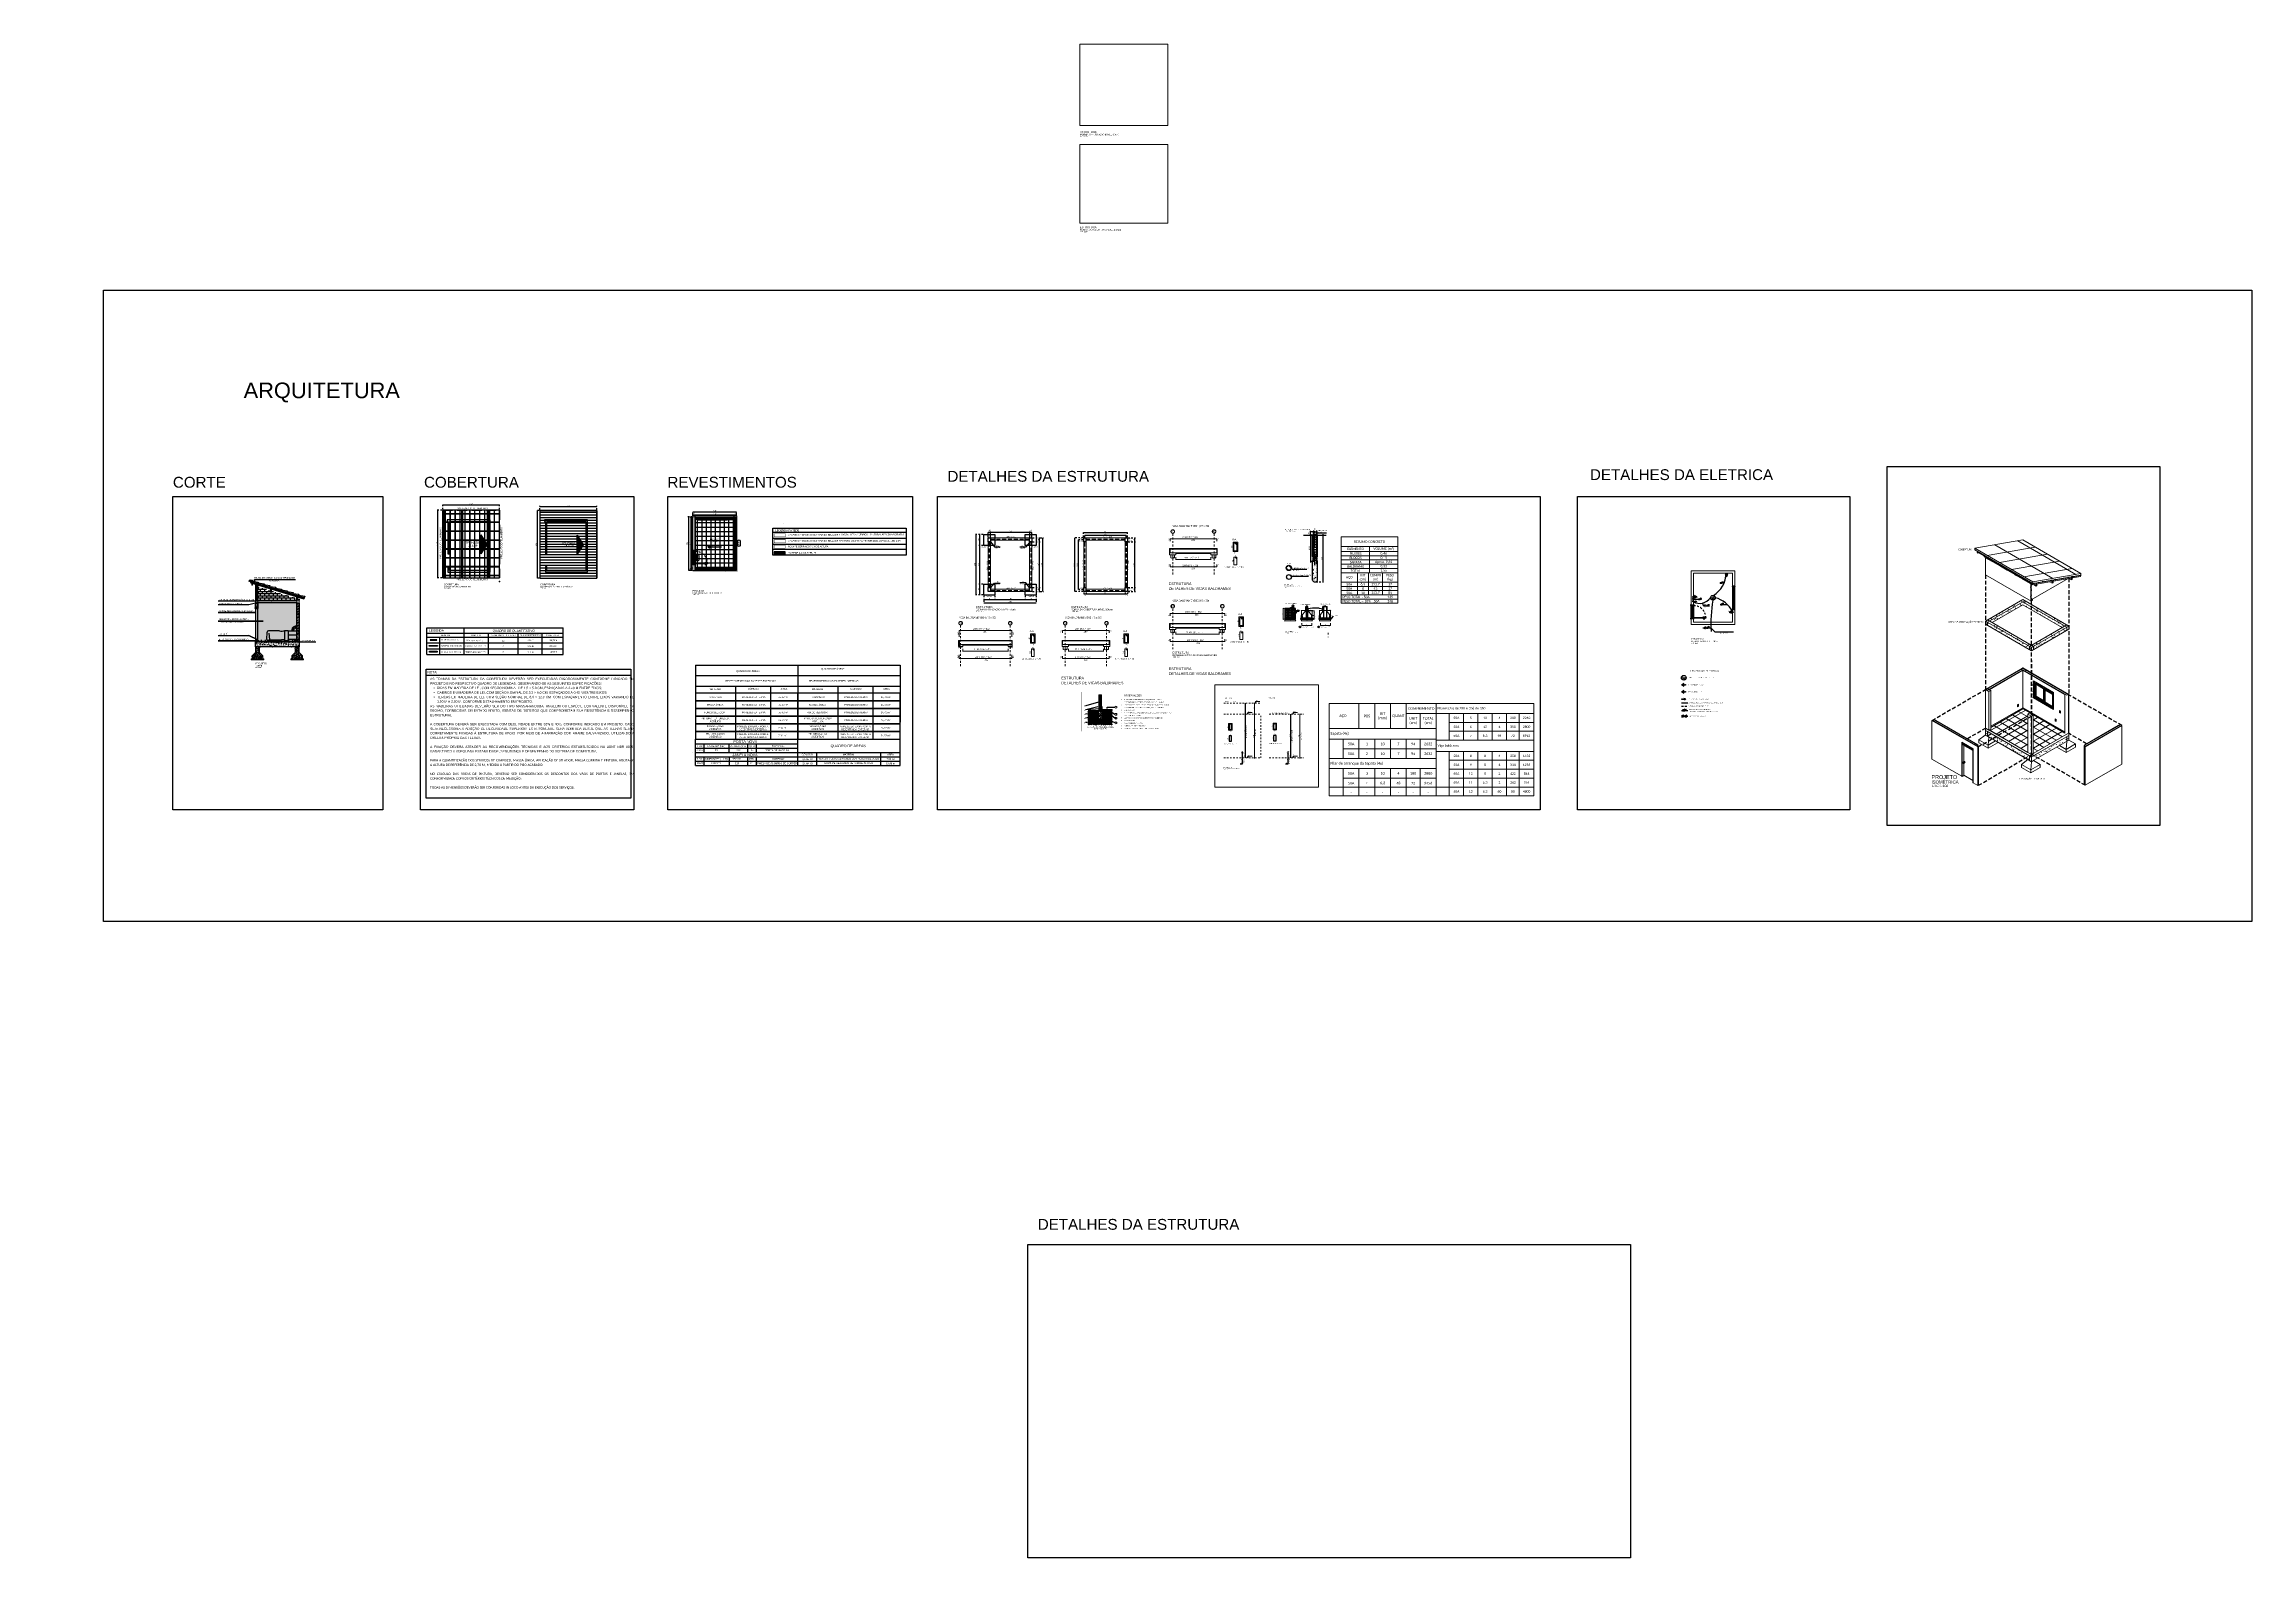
# Model space of a CAD drawing. Header units: inches. Extents: x -413 to -271, y -70 to 27.
import ezdxf
from ezdxf import colors
from ezdxf.entities.mleader import LeaderData, LeaderLine
from ezdxf.enums import TextEntityAlignment as Align
from ezdxf.math import Vec2, Vec3

# ---------------------------------------------------------------- set-up
doc = ezdxf.new("R2010")
doc.units = ezdxf.units.IN
doc.header["$MEASUREMENT"] = 0
for name, pattern in [('CENTER2', [1.125, 0.75, -0.125, 0.125, -0.125]), ('DASHDOT2', [0.5, 0.25, -0.125, 0, -0.125]), ('DASHED2', [9.525, 6.35, -3.175]), ('DOT', [6.35, 0, -6.35]), ('DOT2', [3.175, 0, -3.175]), ('ESTILO_TQS_0001', [1, 0.7, -0.3]), ('HIDDEN', [0.375, 0.25, -0.125]), ('HIDDEN2', [0.1875, 0.125, -0.0625]), ('HIDDENX2', [19.05, 12.7, -6.35])]:
    doc.linetypes.add(name, pattern=pattern)
doc.layers.get('0').update_dxf_attribs({"color": 8})
doc.layers.get('DEFPOINTS').update_dxf_attribs({"lineweight": 0})
for name, color, linetype in [('#_carimbo', 1, 'Continuous'), ('.10', 1, 'Continuous'), ('.20', 2, 'Continuous'), ('.50', 5, 'Continuous'), ('.hachuras', 1, 'Continuous'), ('.texto', 3, 'Continuous'), ('01', 1, 'Continuous'), ('1', 1, 'Continuous'), ('11', 13, 'Continuous'), ('2', 2, 'Continuous'), ('3', 3, 'Continuous'), ('AQ-COTAS - MÓVEIS', 8, 'Continuous'), ('AR-ALV-CRT', 4, 'Continuous'), ('AR-DEM-HTC', 10, 'Continuous'), ('ARQ-ALV-COM', 251, 'Continuous'), ('ARQ-ALV-HTC', 251, 'Continuous'), ('ARQ-CHA', 12, 'DASHDOT2'), ('ARQ-COTA-25', 12, 'Continuous'), ('ARQ-COTA-50', 1, 'Continuous'), ('ARQ-HTC-CONST', 160, 'Continuous'), ('ARQ-PIS', 1, 'Continuous'), ('ARQ-PIS-CRT', 3, 'Continuous'), ('ARQ-TAB', 1, 'Continuous'), ('ARQ-TXT-02', 2, 'Continuous'), ('ARQ-TXT-03', 3, 'Continuous'), ('ARQ-TXT-04', 4, 'Continuous'), ('ARQ-TXT-200', 2, 'Continuous'), ('ARQ-TXT-50', 2, 'Continuous'), ('ARQ-TXT-75', 2, 'Continuous'), ('ARQ-TXT-SMB', 4, 'Continuous'), ('Camada 1', 7, 'Continuous'), ('COTAS', 10, 'Continuous'), ('DETALHE_ESTACAS', 2, 'Continuous'), ('DI-Linhas_do_quadro', 1, 'Continuous'), ('DIV', 9, 'Continuous'), ('DT-ARMADURA', 6, 'Continuous'), ('DT-ARMADURA_NEG', 6, 'Continuous'), ('DT-BARRAS_CORTE', 5, 'Continuous'), ('DT-TÍTULO', 3, 'Continuous'), ('EL-Pto de luz', 2, 'Continuous'), ('EL-Textos_pontos', 2, 'Continuous'), ('ELE-VT3', 30, 'Continuous'), ('ELETRODUTO_TETO', 2, 'Continuous'), ('Esquadria', 1, 'Continuous'), ('EST - Cotas', 152, 'Continuous'), ('EST- 251', 251, 'Continuous'), ('EST-CNC-HTC', 1, 'Continuous'), ('FERRO', 5, 'Continuous'), ('FO-TEXTOS_1', 7, 'Continuous'), ('FO-TÍTULOS', 1, 'Continuous'), ('HATCH', 253, 'Continuous'), ('PROJECÃO', 1, 'HIDDEN'), ('R- ANOTAÇÕES', 3, 'Continuous'), ('R- ARQ. ALV-CRT', 4, 'Continuous'), ('R- ARQ. FORRO', 2, 'Continuous'), ('R- ARQ. SIMB.  TEXTO', 1, 'Continuous'), ('Texto', 3, 'Continuous')]:
    doc.layers.add(name, color=color, linetype=linetype)
for name, color, linetype, lineweight in [('0.01-PRO', 253, 'HIDDEN2', 0), ('4', 4, 'Continuous', 0), ('AR-ALV-HTC', 251, 'Continuous', 0), ('AR-COTA', 1, 'Continuous', 0), ('DI-Textos', 7, 'Continuous', 5), ('DI-Títulos', 3, 'Continuous', 5), ('Dispositivos elétricos', 7, 'Continuous', 20), ('DT-Cotas', 9, 'Continuous', 5), ('DT-Forma', 5, 'Continuous', 5), ('DT-Pontilhado', 9, 'DOT2', 5), ('DT-TEXTOS', 2, 'Continuous', 20), ('EST- 0', 7, 'Continuous', 20), ('EST- 1', 1, 'Continuous', 9), ('EST- 2', 2, 'Continuous', 9), ('EST- 253', 253, 'Continuous', 0), ('EST- 3', 3, 'Continuous', 0), ('EST- 4', 4, 'Continuous', 0), ('EST- 6', 6, 'Continuous', 9), ('FO-Pilares', 4, 'Continuous', 30), ('Fundações estruturais', 7, 'Continuous', 9), ('Janelas', 7, 'Continuous', 9), ('LC-Textos', 3, 'Continuous', 20), ('Montantes de parede cortina', 7, 'Continuous', 20), ('Padrão de superfície', 7, 'Continuous', 20), ('Paredes', 7, 'Continuous', 20), ('Pilares estruturais', 7, 'Continuous', 20), ('Pisos', 7, 'Continuous', 20), ('Portas', 7, 'Continuous', 20), ('QUAD_LIMITES', 2, 'Continuous', 0), ('Quadro estrutural', 7, 'Continuous', 20), ('SÍMBOLOS', 10, 'Continuous', 5), ('Telhados', 7, 'Continuous', 20)]:
    doc.layers.add(name, color=color, linetype=linetype, lineweight=lineweight)
doc.styles.add('Annotative', font='arial.ttf')
doc.styles.add('Arial', font='ARIALUNI.ttf')
doc.styles.add('ARIAL 1.5mm', font='arial.ttf', dxfattribs={"height": 0.1})
doc.styles.add('ARIAL 1mm', font='arial.ttf', dxfattribs={"height": 0.1})
doc.styles.add('Codhab', font='')
doc.styles.add('ELE-SIMB-12MM', font='arial.ttf', dxfattribs={"height": 0.12})
doc.styles.add('MÉDIO', font='arial.ttf', dxfattribs={"height": 0.13})
doc.styles.add('R60-50', font='arial.ttf', dxfattribs={"height": 0.08})
doc.styles.get("Standard").update_dxf_attribs({"font": 'arial.ttf'})
doc.styles.add('Swiss LT', font='swissl.ttf')
doc.styles.add('T3', font='arial.ttf')
doc.styles.get('Codhab').set_extended_font_data('Roboto')
doc.dimstyles.new('1-75', dxfattribs={"dimtxt": 0.14, "dimasz": 0.06, "dimexe": 0.01, "dimexo": 0.05, "dimgap": 0.05, "dimtad": 1, "dimzin": 4, "dimdsep": 46, "dimtxsty": 'Annotative', "dimblk": 'ARCHTICK', "dimcen": 0.09, "dimclrd": 10, "dimclre": 10, "dimclrt": 2, "dimadec": 0, "dimazin": 0, "dimtfac": 1, "dimtix": 1, "dimtofl": 0, "dimtmove": 0, "dimatfit": 3, "dimldrblk": 'DOT', "dimfxl": 0.1, "dimfxlon": 1, "dimtolj": 1, "dimtzin": 0, "dimarcsym": 0})
doc.dimstyles.new('COD-ARQ-50', dxfattribs={"dimtxt": 0.075, "dimasz": 0.0375, "dimexe": 0.05, "dimexo": 0.05, "dimgap": 0.02, "dimtad": 1, "dimzin": 4, "dimtxsty": 'T3', "dimblk": 'ARCHTICK', "dimcen": 0, "dimclrd": 1, "dimclre": 2, "dimclrt": 2, "dimazin": 0, "dimtfac": 1, "dimtmove": 2, "dimatfit": 3, "dimldrblk": 'DOT', "dimfxl": 0.4, "dimtolj": 1, "dimarcsym": 0})
doc.dimstyles.new('CODHAB-1-50', dxfattribs={"dimtxt": 0.08, "dimasz": 0.05, "dimexe": 0.01, "dimexo": 0.04, "dimgap": 0.03, "dimtad": 1, "dimzin": 4, "dimtxsty": 'Arial', "dimblk": 'ARCHTICK', "dimcen": 0, "dimdle": 0.05, "dimclrd": 1, "dimclre": 2, "dimclrt": 2, "dimadec": 0, "dimazin": 0, "dimtfac": 1, "dimtmove": 2, "dimatfit": 3, "dimfxl": 0.4, "dimtolj": 1, "dimarcsym": 0})
pattern_1 = [(50, (-422.519536, -238.69699), (0.071726018, -0.006275213), [0.0075, -0.0825]), (355, (-422.519536, -238.69699), (-0.013875133, 0.075219213), [0.006, -0.066]), (100.451444, (-422.51356, -238.69751), (0.057850885, 0.068944), [0.00637402, -0.070114211]), (46.1842, (-422.51954, -238.67699), (0.106724133, -0.016551928), [0.01125, -0.12375]), (96.635635, (-422.51064, -238.67837), (0.093466195, 0.09741186), [0.009561034, -0.105171376]), (351.184164, (-422.51954, -238.67699), (0.093466195, 0.09741186), [0.009, -0.099]), (21, (-422.509536, -238.68199), (0.059690705, -0.040261889), [0.0075, -0.0825]), (326, (-422.509536, -238.68199), (0.024331533, 0.072515005), [0.006, -0.066]), (71.451445, (-422.50456, -238.68534), (0.084022238, 0.032253115), [0.00637402, -0.070114211]), (37.5, (-422.519536, -238.696987), (0.0012159855, 0.0332893854), [0, -0.0652, 0, -0.067, 0, -0.06625]), (7.5, (-422.519536, -238.696987), (0.026306954, 0.039441171), [0, -0.0382, 0, -0.0637, 0, -0.02525]), (327.5, (-422.541836, -238.696987), (0.0533822436, -0.0022554872), [0, -0.025, 0, -0.078, 0, -0.1035]), (317.5, (-422.551836, -238.696987), (0.058318617, 0.010010498), [0, -0.0325, 0, -0.0518, 0, -0.0735])]
pattern_2 = [(330, (31543.71, 20819.48), (431.052, -124.434), [20.532, -352.771, -2364.247]), (330, (31543.71, 20819.48), (431.052, -124.434), [-373.302, 20.532, -352.771, -1990.945]), (330, (31543.71, 20819.48), (431.052, -124.434), [-746.604, 20.532, -726.073, -1244.341]), (330, (31543.71, 20819.48), (431.052, -124.434), [-1493.209, 20.532, -352.771, -871.039]), (330, (31543.71, 20819.48), (431.052, -124.434), [-1866.511, 20.532, -228.337, -622.17]), (330, (31543.71, 20819.48), (431.052, -124.434), [-2115.379, 20.532, -601.639]), (111.206, (31705.36, 20788.37), (-308.8514, 547.15144), [24.578, -422.296, -2830.205]), (111.206, (31705.36, 20788.37), (-308.8514, 547.15144), [-446.875, 24.578, -422.296, -2383.331]), (111.206, (31705.36, 20788.37), (-308.8514, 547.15144), [-893.749, 24.578, -869.171, -1489.582]), (111.206, (31705.36, 20788.37), (-308.8514, 547.15144), [-1787.498, 24.578, -422.296, -1042.707]), (111.206, (31705.36, 20788.37), (-308.8514, 547.15144), [-2234.373, 24.578, -273.338, -744.791]), (111.206, (31705.36, 20788.37), (-308.8514, 547.15144), [-2532.289, 24.578, -720.213]), (234.896, (31759.24, 21006.13), (-122.2017, -422.7165), [15.46, -265.631, -1780.244]), (234.896, (31759.24, 21006.13), (-122.2017, -422.7165), [-281.091, 15.46, -265.631, -1499.153]), (234.896, (31759.24, 21006.13), (-122.2017, -422.7165), [-562.182, 15.46, -546.722, -936.971]), (234.896, (31759.24, 21006.13), (-122.2017, -422.7165), [-1124.365, 15.46, -265.631, -655.879]), (234.896, (31759.24, 21006.13), (-122.2017, -422.7165), [-1405.456, 15.46, -171.934, -468.485]), (234.896, (31759.24, 21006.13), (-122.2017, -422.7165), [-1592.85, 15.46, -453.025])]
pattern_3 = [(30, (20599.07, 22614.98), (431.052, 373.302), [20.532, -352.771, -2364.247]), (30, (20599.07, 22614.98), (431.052, 373.302), [-373.302, 20.532, -352.771, -1990.945]), (30, (20599.07, 22614.98), (431.052, 373.302), [-746.604, 20.532, -726.073, -1244.341]), (30, (20599.07, 22614.98), (431.052, 373.302), [-1493.209, 20.532, -352.771, -871.039]), (30, (20599.07, 22614.98), (431.052, 373.302), [-1866.511, 20.532, -228.337, -622.17]), (30, (20599.07, 22614.98), (431.052, 373.302), [-2115.379, 20.532, -601.639]), (125.104, (20760.72, 22770.52), (-308.8519, 190.5196), [15.46, -265.631, -1780.244]), (125.104, (20760.72, 22770.52), (-308.8519, 190.5196), [-281.091, 15.46, -265.631, -1499.153]), (125.104, (20760.72, 22770.52), (-308.8519, 190.5196), [-562.182, 15.46, -546.722, -936.971]), (125.104, (20760.72, 22770.52), (-308.8519, 190.5196), [-1124.365, 15.46, -265.631, -655.879]), (125.104, (20760.72, 22770.52), (-308.8519, 190.5196), [-1405.456, 15.46, -171.934, -468.485]), (125.104, (20760.72, 22770.52), (-308.8519, 190.5196), [-1592.85, 15.46, -453.025]), (248.794, (20814.6, 23050.5), (-122.20064, -563.822), [24.578, -422.296, -2830.205]), (248.794, (20814.6, 23050.5), (-122.20064, -563.822), [-446.875, 24.578, -422.296, -2383.331]), (248.794, (20814.6, 23050.5), (-122.20064, -563.822), [-893.749, 24.578, -869.171, -1489.582]), (248.794, (20814.6, 23050.5), (-122.20064, -563.822), [-1787.498, 24.578, -422.296, -1042.707]), (248.794, (20814.6, 23050.5), (-122.20064, -563.822), [-2234.373, 24.578, -273.338, -744.791]), (248.794, (20814.6, 23050.5), (-122.20064, -563.822), [-2532.289, 24.578, -720.213])]
pattern_4 = [(0, (27626.345, 15581.21), (609.6, 87.988), [25.146, -432.054, 25.146, -2870.454]), (0, (27626.345, 15581.21), (609.6, 87.988), [-482.346, -432.054, 25.146, -889.254, -1524]), (0, (27626.345, 15581.21), (609.6, 87.988), [-1828.8, 25.146, -432.054, 25.146, -1041.654]), (0, (27626.345, 15581.21), (609.6, 87.988), [-2311.146, -279.654, 25.146, -736.854]), (135, (27854.94, 15625.21), (-436.782, 260.8057), [17.781, -305.508, -2047.498]), (135, (27854.94, 15625.21), (-436.782, 260.8057), [-323.289, 17.781, -305.508, -1724.209]), (135, (27854.94, 15625.21), (-436.782, 260.8057), [-646.578, 17.781, -628.798, -1077.631]), (135, (27854.94, 15625.21), (-436.782, 260.8057), [-1293.157, 17.781, -305.508, -754.342]), (135, (27854.94, 15625.21), (-436.782, 260.8057), [-1616.446, 17.781, -197.745, -538.815]), (135, (27854.94, 15625.21), (-436.782, 260.8057), [-1831.972, 17.781, -521.034]), (225, (27931.15, 15801.18), (-172.8176, -348.7939), [17.781, -305.508, -2047.498]), (225, (27931.15, 15801.18), (-172.8176, -348.7939), [-323.289, 17.781, -305.508, -1724.209]), (225, (27931.15, 15801.18), (-172.8176, -348.7939), [-646.578, 17.781, -628.798, -1077.631]), (225, (27931.15, 15801.18), (-172.8176, -348.7939), [-1293.157, 17.781, -305.508, -754.342]), (225, (27931.15, 15801.18), (-172.8176, -348.7939), [-1616.446, 17.781, -197.745, -538.815]), (225, (27931.15, 15801.18), (-172.8176, -348.7939), [-1831.972, 17.781, -521.034])]
pattern_5 = [(30, (22921.21, 21274.29), (431.052, 373.302), [20.532, -352.77, -2364.247]), (30, (22921.21, 21274.29), (431.052, 373.302), [-373.302, 20.532, -352.771, -1990.945]), (30, (22921.21, 21274.29), (431.052, 373.302), [-746.604, 20.532, -726.073, -1244.341]), (30, (22921.21, 21274.29), (431.052, 373.302), [-1493.209, 20.532, -352.771, -871.039]), (30, (22921.21, 21274.29), (431.052, 373.302), [-1866.511, 20.532, -228.337, -622.17]), (30, (22921.21, 21274.29), (431.052, 373.302), [-2115.38, 20.532, -601.64]), (125.104, (23082.86, 21429.84), (-308.852, 190.5196), [15.46, -265.63, -1780.244]), (125.104, (23082.86, 21429.84), (-308.852, 190.5196), [-281.091, 15.46, -265.631, -1499.153]), (125.104, (23082.86, 21429.84), (-308.852, 190.5196), [-562.182, 15.46, -546.722, -936.971]), (125.104, (23082.86, 21429.84), (-308.852, 190.5196), [-1124.365, 15.46, -265.631, -655.879]), (125.104, (23082.86, 21429.84), (-308.852, 190.5196), [-1405.456, 15.46, -171.934, -468.485]), (125.104, (23082.86, 21429.84), (-308.852, 190.5196), [-1592.85, 15.46, -453.025]), (248.794, (23136.74, 21709.81), (-122.2006, -563.822), [24.578, -422.296, -2830.205]), (248.794, (23136.74, 21709.81), (-122.2006, -563.822), [-446.875, 24.578, -422.296, -2383.331]), (248.794, (23136.74, 21709.81), (-122.2006, -563.822), [-893.749, 24.578, -869.171, -1489.582]), (248.794, (23136.74, 21709.81), (-122.2006, -563.822), [-1787.498, 24.578, -422.296, -1042.707]), (248.794, (23136.74, 21709.81), (-122.2006, -563.822), [-2234.373, 24.578, -273.338, -744.791]), (248.794, (23136.74, 21709.81), (-122.2006, -563.822), [-2532.29, 24.578, -720.213])]
pattern_6 = [(50, (-422.7482, -237.35395), (0.156527246, -0.01369436), [0.0163672, -0.18003924]), (355, (-422.7482, -237.35395), (-0.03027962, 0.16415042), [0.01309376, -0.14403139]), (100.451444, (-422.73516, -237.35509), (0.12624763, 0.15045606), [0.01390998, -0.15300981]), (46.1842, (-422.7482, -237.3103), (0.23290342, -0.03612117), [0.0245508, -0.27005886]), (96.63564, (-422.7288, -237.31331), (0.2039707, 0.2125813), [0.02086499, -0.22951484]), (351.18416, (-422.7482, -237.3103), (0.2039707, 0.2125813), [0.01964064, -0.2160471]), (21, (-422.72638, -237.32121), (0.13026266, -0.08786327), [0.0163672, -0.18003924]), (326, (-422.72638, -237.32121), (0.05309855, 0.15824905), [0.01309376, -0.14403139]), (71.451445, (-422.71552, -237.32854), (0.18336121, 0.07038577), [0.01390998, -0.15300981]), (37.5, (-422.7482, -237.35395), (0.002653638, 0.07264722), [0, -0.142285557, 0, -0.146213685, 0, -0.144576965]), (7.5, (-422.7482, -237.35395), (0.057409502, 0.086072224), [0, -0.083363624, 0, -0.139012116, 0, -0.05510292]), (327.5, (-422.796866, -237.35395), (0.11649574, -0.004922136), [0, -0.054557345, 0, -0.170218917, 0, -0.22586741]), (317.5, (-422.81869, -237.35395), (0.127268357, 0.02184585), [0, -0.07092455, 0, -0.11304282, 0, -0.160398595])]

# ---------------------------------------------------------------- blocks, each defined once
blk = doc.blocks.new('SCOD-SIM-NOME')
at = {"layer": 'ARQ-TXT-02', "insert": (0.02, 0.16), "char_height": 0.075, "attachment_point": 1, "style": 'Arial'}
blk.add_mtext_dynamic_manual_height_columns('ESC:', width=0.00344, gutter_width=0.625, heights=[0], dxfattribs=at)
at = {"layer": 'ARQ-TXT-02', "style": 'Arial'}
blk.add_attdef('ESCALA', (0.27, 0.08), '', height=0.075, dxfattribs=at)
at = {"layer": 'ARQ-TXT-03', "style": 'Arial'}
blk.add_attdef('DESENHO', (0, 0.19), '', height=0.1, dxfattribs=at)
at = {"layer": 'ARQ-TXT-04', "style": 'Arial'}
blk.add_attdef('MATÉRIA', text='', height=0.125, dxfattribs=at).set_placement((0, 0.3), align=Align.BOTTOM_LEFT)
blk = doc.blocks.new('_ArchTick')
at = {"color": 0, "linetype": 'ByBlock', "const_width": 0.15}
blk.add_lwpolyline([(-0.5, -0.5), (0.5, 0.5)], dxfattribs=at)
blk = doc.blocks.new('*D518')
at = {"layer": 'AR-COTA', "color": 2, "linetype": 'DOT', "lineweight": -2, "ltscale": 0.01, "transparency": 16777216}
for p, q in [((-331.56, -4.11), (-331.72, -4.11)), ((-331.8, -4.32), (-331.7, -4.32))]:
    blk.add_line(p, q, dxfattribs=at)
at = {"layer": 'AR-COTA', "color": 1, "lineweight": -2, "ltscale": 0.01, "transparency": 16777216}
blk.add_line((-331.71, -4.37), (-331.71, -4.06), dxfattribs=at)
at = {"layer": 'DEFPOINTS', "color": 0, "ltscale": 0.01, "transparency": 16777216}
for p in [(-331.71, -4.11), (-331.52, -4.11), (-331.84, -4.32)]:
    blk.add_point(p, dxfattribs=at)
at = {"layer": 'AR-COTA', "color": 1, "lineweight": -2, "ltscale": 0.01, "transparency": 16777216, "xscale": 0.05, "yscale": 0.05, "zscale": 0.05}
for p, rotation in [((-331.71, -4.11), 90), ((-331.71, -4.32), 270)]:
    blk.add_blockref('_ArchTick', p, dxfattribs=dict(at, rotation=rotation))
at = {"layer": 'AR-COTA', "color": 2, "ltscale": 0.01, "transparency": 16777216, "insert": (-331.84, -4.22), "char_height": 0.08, "attachment_point": 5, "rotation": 90, "style": 'Arial'}
blk.add_mtext('\\A1;0.10', dxfattribs=at)
blk = doc.blocks.new('*D519')
at = {"layer": 'AR-COTA', "color": 1, "lineweight": -2, "ltscale": 0.01, "transparency": 16777216}
blk.add_line((-330.9, -7.37), (-330.9, -4.27), dxfattribs=at)
at = {"layer": 'AR-COTA', "color": 2, "linetype": 'DOT', "lineweight": -2, "ltscale": 0.01, "transparency": 16777216}
for p, q in [((-330.89, -4.32), (-330.89, -4.32)), ((-331.35, -7.32), (-330.89, -7.32))]:
    blk.add_line(p, q, dxfattribs=at)
at = {"layer": 'DEFPOINTS', "color": 0, "ltscale": 0.01, "transparency": 16777216}
for p in [(-330.93, -4.32), (-330.9, -4.32), (-331.39, -7.32)]:
    blk.add_point(p, dxfattribs=at)
at = {"layer": 'AR-COTA', "color": 1, "lineweight": -2, "ltscale": 0.01, "transparency": 16777216, "xscale": 0.05, "yscale": 0.05, "zscale": 0.05}
for p, rotation in [((-330.9, -4.32), 90), ((-330.9, -7.32), 270)]:
    blk.add_blockref('_ArchTick', p, dxfattribs=dict(at, rotation=rotation))
at = {"layer": 'AR-COTA', "color": 2, "ltscale": 0.01, "transparency": 16777216, "insert": (-330.97, -5.82), "char_height": 0.08, "attachment_point": 5, "rotation": 90, "style": 'Arial'}
blk.add_mtext('\\A1;3.00', dxfattribs=at)
blk = doc.blocks.new('*X501')
at = {"color": 0}
for p, q in [((24.67, 14.48), (24.67, 14.48)), ((24.7, 13.19), (24.7, 13.19)), ((24.97, 13.34), (24.97, 13.34)), ((25, 14), (25, 14)), ((25.01, 13.37), (25.01, 13.37)), ((25.02, 14.67), (25.02, 14.67)), ((25.04, 14.53), (25.04, 14.53)), ((25.04, 14.09), (25.04, 14.09)), ((25.11, 13.2), (25.11, 13.2)), ((25.19, 13.68), (25.33, 13.74)), ((25.19, 13.68), (25.29, 13.61)), ((25.29, 13.61), (25.33, 13.74)), ((25.35, 13.41), (25.35, 13.41)), ((25.52, 14.1), (25.52, 14.1)), ((25.54, 14.16), (25.54, 14.16)), ((25.57, 14.88), (25.57, 14.88)), ((25.63, 14.33), (25.78, 14.49)), ((25.63, 14.33), (25.8, 14.3)), ((25.64, 14.04), (25.73, 14.15)), ((25.64, 14.04), (25.76, 14.03)), ((25.76, 14.03), (25.73, 14.15)), ((25.74, 14.44), (25.74, 14.44)), ((25.77, 13.47), (25.77, 13.47)), ((25.77, 13.14), (25.77, 13.14)), ((25.8, 14.3), (25.78, 14.49)), ((25.98, 13.47), (25.98, 13.47)), ((26.01, 14.13), (26.01, 14.13)), ((26.03, 14.8), (26.03, 14.8)), ((24.56, 12.75), (24.58, 12.77)), ((24.56, 12.65), (24.6, 12.65)), ((24.56, 11.37), (24.56, 11.37)), ((24.6, 12.65), (24.58, 12.77)), ((24.7, 12.23), (24.84, 12.29)), ((24.7, 12.23), (24.8, 12.16)), ((24.72, 11.89), (24.72, 11.89)), ((24.76, 11.15), (24.85, 11.27)), ((24.76, 11.15), (24.88, 11.14)), ((24.8, 12.16), (24.84, 12.29)), ((24.83, 9.34), (24.83, 9.34)), ((24.84, 9.29), (24.84, 9.29)), ((24.88, 11.14), (24.85, 11.27)), ((24.85, 10.01), (24.85, 10.01)), ((24.87, 10.67), (24.87, 10.67)), ((24.9, 11.34), (24.9, 11.34)), ((24.91, 9.75), (24.91, 9.75)), ((24.92, 12.01), (24.92, 12.01)), ((24.93, 10.48), (24.93, 10.48)), ((24.95, 12.67), (24.95, 12.67)), ((24.95, 12.4), (24.95, 12.4)), ((24.99, 11.11), (24.99, 11.11)), ((25.03, 12), (25.03, 12)), ((25.03, 9.47), (25.03, 9.47)), ((25.04, 9.65), (25.13, 9.77)), ((25.04, 9.65), (25.16, 9.64)), ((25.11, 10.66), (25.11, 10.66)), ((25.16, 9.64), (25.13, 9.77)), ((25.14, 9.07), (25.14, 9.07)), ((25.23, 10.31), (25.23, 10.31)), ((25.25, 12.68), (25.25, 12.68)), ((25.27, 9.02), (25.27, 9.02)), ((25.41, 9.98), (25.55, 10.03)), ((25.41, 9.98), (25.51, 9.91)), ((25.43, 10.54), (25.43, 10.54)), ((25.46, 11.27), (25.46, 11.27)), ((25.51, 11.56), (25.51, 11.56)), ((25.51, 9.91), (25.55, 10.03)), ((25.51, 9.03), (25.51, 9.03)), ((25.63, 11.33), (25.63, 11.33)), ((25.66, 9.85), (25.66, 9.85)), ((25.81, 8.8), (25.81, 8.8)), ((25.84, 9.47), (25.84, 9.47)), ((25.86, 10.14), (25.86, 10.14)), ((25.88, 10.8), (25.88, 10.8)), ((25.89, 12.05), (26.05, 12.21)), ((25.89, 12.05), (26.07, 12.02)), ((25.89, 11.43), (26.03, 11.48)), ((25.89, 11.43), (25.99, 11.36)), ((25.91, 11.47), (25.91, 11.47)), ((25.91, 9.25), (25.91, 9.25)), ((25.92, 12.53), (26.01, 12.65)), ((25.92, 12.53), (26.03, 12.52)), ((25.93, 12.13), (25.93, 12.13)), ((25.96, 12.8), (25.96, 12.8)), ((25.96, 11.33), (25.96, 11.33)), ((25.98, 12.06), (25.98, 12.06)), ((25.99, 11.36), (26.03, 11.48)), ((26.03, 12.52), (26.01, 12.65)), ((26.02, 12.35), (26.02, 12.35)), ((26.07, 12.02), (26.05, 12.21)), ((26.05, 11.06), (26.05, 11.06))]:
    blk.add_line(p, q, dxfattribs=at)
blk = doc.blocks.new('*X504')
at = {"color": 0}
for p, q in [((24.9, 20.69), (24.9, 20.69)), ((25.05, 19.6), (25.05, 19.6)), ((25.06, 22.13), (25.06, 22.13)), ((25.13, 20.79), (25.13, 20.79)), ((25.23, 20.59), (25.23, 20.59)), ((25.24, 20.66), (25.24, 20.66)), ((25.29, 21.99), (25.29, 21.99)), ((25.46, 19.9), (25.46, 19.9)), ((25.53, 21.69), (25.53, 21.69)), ((25.58, 19.62), (25.58, 19.62)), ((25.68, 21.43), (25.77, 21.54)), ((25.68, 21.43), (25.77, 21.43)), ((25.72, 21.43), (25.72, 21.43)), ((25.76, 21.38), (25.76, 21.38)), ((24.93, 19.4), (24.93, 19.4)), ((24.94, 19.11), (24.94, 19.11)), ((25.1, 18.89), (25.25, 19.05)), ((25.1, 18.89), (25.27, 18.86)), ((25.14, 18), (25.14, 18)), ((25.15, 17.7), (25.15, 17.7)), ((25.19, 19.33), (25.19, 19.33)), ((25.27, 18.86), (25.25, 19.05)), ((25.45, 18.84), (25.48, 18.85)), ((25.45, 18.84), (25.55, 18.77)), ((25.55, 18.77), (25.58, 18.85)), ((25.68, 18.49), (25.68, 18.49))]:
    blk.add_line(p, q, dxfattribs=at)
blk = doc.blocks.new('*X503')
at = {"color": 0}
for p, q in [((25.77, 21.54), (25.78, 21.55)), ((25.77, 21.43), (25.8, 21.42)), ((25.8, 21.42), (25.78, 21.55)), ((25.79, 22.1), (25.79, 22.1)), ((25.94, 20.29), (26.08, 20.34)), ((25.94, 20.29), (26.04, 20.22)), ((25.96, 19.93), (26.06, 20.05)), ((25.96, 19.93), (26.08, 19.92)), ((25.97, 20.64), (25.97, 20.64)), ((25.99, 20.69), (25.99, 20.69)), ((26.04, 20.22), (26.08, 20.34)), ((26.08, 19.92), (26.06, 20.05)), ((25.36, 16.61), (25.52, 16.77)), ((25.36, 16.61), (25.54, 16.58)), ((25.46, 16.52), (25.46, 16.52)), ((25.54, 16.58), (25.52, 16.77)), ((25.52, 16.63), (25.52, 16.63)), ((25.86, 17.54), (25.86, 17.54)), ((25.88, 17.08), (25.88, 17.08)), ((26, 19.35), (26, 19.35))]:
    blk.add_line(p, q, dxfattribs=at)
blk = doc.blocks.new('*X502')
at = {"color": 0}
for p, q in [((24.56, 20.09), (24.62, 20.17)), ((24.56, 20.05), (24.65, 20.05)), ((24.65, 20.05), (24.62, 20.17)), ((24.65, 21.48), (24.65, 21.48)), ((24.71, 19.8), (24.71, 19.8)), ((24.73, 20.53), (24.73, 20.53)), ((24.75, 21.09), (24.87, 21.14)), ((24.75, 21.09), (24.84, 21.03)), ((24.83, 21.17), (24.87, 21.21)), ((24.83, 21.17), (24.87, 21.16)), ((24.84, 21.03), (24.87, 21.1)), ((24.6, 16.19), (24.6, 16.19)), ((24.62, 16.91), (24.62, 16.91)), ((24.79, 17.58), (24.79, 17.58)), ((24.81, 18.55), (24.87, 18.63)), ((24.81, 18.55), (24.87, 18.55)), ((24.97, 17.39), (25.11, 17.44)), ((24.97, 17.39), (25.07, 17.32)), ((25.04, 17.07), (25.04, 17.07)), ((25.07, 17.32), (25.11, 17.44)), ((25.07, 16), (25.07, 16)), ((25.08, 17.05), (25.18, 17.16)), ((25.08, 17.05), (25.2, 17.04)), ((25.09, 16.67), (25.09, 16.67)), ((25.12, 17.33), (25.12, 17.33)), ((25.12, 16.98), (25.12, 16.98)), ((25.2, 17.04), (25.18, 17.16)), ((25.21, 17.31), (25.21, 17.31))]:
    blk.add_line(p, q, dxfattribs=at)
blk = doc.blocks.new('*X505')
at = {"color": 0}
for p, q in [((24.6, 14.87), (24.6, 14.87)), ((24.63, 14.79), (24.63, 14.79)), ((24.67, 14.81), (24.67, 14.81)), ((24.68, 15.03), (24.69, 15.03)), ((24.69, 15.03), (24.69, 15.05)), ((24.69, 14.8), (24.69, 14.8)), ((24.71, 14.91), (24.71, 14.91)), ((24.71, 14.8), (24.71, 14.8)), ((24.72, 14.89), (24.72, 14.89)), ((24.72, 14.79), (24.72, 14.79)), ((24.73, 14.99), (24.73, 14.99)), ((24.73, 14.72), (24.73, 14.72)), ((24.73, 14.71), (24.73, 14.72)), ((24.75, 14.96), (24.75, 14.96)), ((24.76, 14.84), (24.78, 14.85)), ((24.76, 14.84), (24.77, 14.83)), ((24.76, 14.76), (24.76, 14.76)), ((24.77, 14.93), (24.78, 14.95)), ((24.77, 14.93), (24.79, 14.93)), ((24.77, 14.9), (24.77, 14.9)), ((24.77, 14.83), (24.78, 14.85)), ((24.78, 15.08), (24.78, 15.08)), ((24.79, 14.93), (24.78, 14.95)), ((24.78, 14.7), (24.78, 14.7)), ((24.79, 15.03), (24.79, 15.03)), ((24.79, 14.92), (24.79, 14.92)), ((24.81, 15.11), (24.81, 15.11)), ((24.81, 14.7), (24.82, 14.72)), ((24.81, 14.7), (24.83, 14.7)), ((24.82, 14.82), (24.82, 14.82)), ((24.83, 14.7), (24.82, 14.72)), ((24.83, 15.06), (24.85, 15.07)), ((24.83, 15.06), (24.85, 15.05)), ((24.84, 14.84), (24.84, 14.84)), ((24.85, 15.05), (24.85, 15.07)), ((24.85, 14.8), (24.85, 14.8)), ((24.86, 15.04), (24.86, 15.04)), ((24.87, 15.15), (24.87, 15.15)), ((24.87, 14.81), (24.87, 14.81)), ((24.87, 14.71), (24.87, 14.71)), ((24.88, 15.11), (24.88, 15.11)), ((24.88, 15.07), (24.88, 15.07)), ((24.88, 15.01), (24.88, 15.01)), ((24.88, 14.91), (24.88, 14.91)), ((24.9, 14.93), (24.9, 14.93)), ((24.91, 14.95), (24.91, 14.95)), ((24.92, 14.76), (24.92, 14.76)), ((24.93, 14.72), (24.93, 14.72)), ((24.94, 15.16), (24.94, 15.16)), ((24.94, 15.14), (24.96, 15.15)), ((24.94, 15.14), (24.96, 15.13)), ((24.94, 14.72), (24.96, 14.73)), ((24.94, 14.72), (24.95, 14.71)), ((24.95, 14.93), (24.95, 14.93)), ((24.95, 14.71), (24.96, 14.73)), ((24.96, 15.13), (24.96, 15.15)), ((24.96, 15.11), (24.96, 15.11)), ((24.96, 14.73), (24.96, 14.73)), ((24.97, 15.1), (24.97, 15.1)), ((24.98, 15.05), (24.98, 15.05)), ((24.98, 14.91), (25, 14.93)), ((24.98, 14.91), (25, 14.91)), ((24.99, 14.99), (25.01, 15.01)), ((24.99, 14.99), (25.01, 14.98)), ((25, 14.91), (25, 14.93)), ((25.01, 14.98), (25.01, 15.01)), ((25.01, 14.94), (25.03, 14.95)), ((25.01, 14.94), (25.03, 14.93)), ((25.01, 14.84), (25.01, 14.84)), ((25.01, 14.79), (25.01, 14.79)), ((25.01, 14.73), (25.01, 14.73)), ((25.02, 14.87), (25.02, 14.87)), ((25.02, 14.83), (25.02, 14.83)), ((25.02, 14.73), (25.02, 14.73)), ((25.03, 15.03), (25.03, 15.03)), ((25.03, 14.93), (25.03, 14.95)), ((25.03, 14.93), (25.03, 14.93)), ((25.03, 14.69), (25.04, 14.7)), ((25.04, 15.13), (25.04, 15.13)), ((25.04, 15.06), (25.04, 15.06)), ((25.04, 14.69), (25.04, 14.7)), ((25.06, 15.17), (25.06, 15.17)), ((25.07, 14.94), (25.07, 14.94)), ((25.08, 15.16), (25.11, 15.17)), ((25.08, 15.16), (25.1, 15.15)), ((25.08, 14.85), (25.08, 14.85)), ((25.08, 14.75), (25.08, 14.75)), ((25.09, 14.96), (25.09, 14.96)), ((25.1, 15.15), (25.11, 15.17)), ((25.12, 14.96), (25.12, 14.96)), ((25.12, 14.75), (25.12, 14.75)), ((25.13, 15.14), (25.13, 15.14)), ((25.13, 15.1), (25.13, 15.1)), ((25.13, 14.76), (25.13, 14.76)), ((25.16, 15.12), (25.17, 15.13)), ((25.16, 15.12), (25.17, 15.11)), ((25.16, 14.97), (25.16, 14.97)), ((25.17, 15.11), (25.17, 15.13)), ((25.17, 15.08), (25.17, 15.08)), ((25.17, 14.78), (25.17, 14.78)), ((25.18, 14.96), (25.18, 14.96)), ((25.18, 14.86), (25.18, 14.86)), ((25.18, 14.76), (25.18, 14.76)), ((25.19, 15.06), (25.19, 15.06)), ((25.19, 14.9), (25.19, 14.9)), ((25.19, 14.82), (25.21, 14.83)), ((25.19, 14.82), (25.21, 14.81)), ((25.2, 15.06), (25.2, 15.06)), ((25.2, 14.89), (25.21, 14.91)), ((25.2, 14.89), (25.22, 14.89)), ((25.2, 14.87), (25.2, 14.87)), ((25.22, 14.89), (25.21, 14.91)), ((25.21, 14.81), (25.21, 14.83)), ((25.23, 14.94), (25.23, 14.94)), ((25.24, 15.09), (25.24, 15.09)), ((25.26, 15.04), (25.28, 15.05)), ((25.26, 15.04), (25.28, 15.03)), ((25.28, 15.03), (25.28, 15.05)), ((25.28, 14.98), (25.28, 14.98)), ((25.3, 14.99), (25.3, 14.99)), ((25.31, 14.94), (25.33, 14.96)), ((25.31, 14.94), (25.33, 14.93)), ((25.34, 15.86), (25.34, 15.86)), ((25.37, 15.88), (25.37, 15.88)), ((25.42, 15.87), (25.42, 15.87)), ((25.43, 15.86), (25.43, 15.86)), ((25.45, 15.76), (25.45, 15.76)), ((25.46, 15.76), (25.48, 15.77)), ((25.46, 15.76), (25.48, 15.75)), ((25.47, 15.78), (25.47, 15.78)), ((25.48, 15.75), (25.48, 15.77)), ((25.49, 16.01), (25.49, 16.01)), ((25.49, 15.96), (25.49, 15.96)), ((25.5, 15.98), (25.5, 15.98)), ((25.51, 15.91), (25.53, 15.94)), ((25.51, 15.91), (25.54, 15.91)), ((25.52, 15.9), (25.52, 15.9)), ((25.52, 15.8), (25.52, 15.8)), ((25.53, 15.99), (25.53, 15.99)), ((25.54, 15.91), (25.53, 15.94)), ((25.53, 15.88), (25.53, 15.88)), ((25.55, 15.97), (25.55, 15.97)), ((25.56, 15.91), (25.58, 15.92)), ((25.56, 15.91), (25.57, 15.9)), ((25.57, 16.1), (25.57, 16.1)), ((25.57, 15.9), (25.58, 15.92)), ((25.59, 15.85), (25.59, 15.85)), ((25.61, 16), (25.61, 16)), ((25.63, 16.13), (25.65, 16.13)), ((25.63, 16.13), (25.64, 16.12)), ((25.64, 16.12), (25.65, 16.13)), ((25.64, 15.96), (25.65, 15.98)), ((25.64, 15.96), (25.65, 15.96)), ((25.64, 15.79), (25.64, 15.79)), ((25.65, 16.01), (25.65, 16.01)), ((25.65, 15.96), (25.65, 15.98)), ((25.65, 15.81), (25.65, 15.81)), ((25.66, 15.99), (25.66, 15.99)), ((25.67, 15.82), (25.67, 15.82)), ((25.67, 15.72), (25.67, 15.72)), ((25.68, 16.02), (25.68, 16.02)), ((25.68, 15.92), (25.68, 15.92)), ((25.68, 15.74), (25.69, 15.75)), ((25.68, 15.74), (25.7, 15.74)), ((25.69, 16.12), (25.69, 16.12)), ((25.69, 16.12), (25.69, 16.12)), ((25.7, 15.74), (25.69, 15.75)), ((25.7, 16.16), (25.7, 16.16)), ((25.71, 15.97), (25.71, 15.97)), ((25.72, 16.13), (25.72, 16.13)), ((25.72, 15.91), (25.72, 15.91)), ((25.72, 15.8), (25.72, 15.8)), ((25.72, 15.75), (25.72, 15.75)), ((25.74, 15.79), (25.76, 15.8)), ((25.74, 15.79), (25.75, 15.78)), ((25.75, 15.85), (25.75, 15.85)), ((25.75, 15.78), (25.76, 15.8)), ((25.79, 16.2), (25.82, 16.2)), ((25.8, 16.02), (25.8, 16.02)), ((25.8, 15.92), (25.8, 15.92)), ((25.82, 16.2), (25.81, 16.21)), ((25.81, 16.17), (25.82, 16.19)), ((25.81, 16.17), (25.83, 16.17)), ((25.81, 16.01), (25.83, 16.01)), ((25.81, 16.01), (25.82, 15.99)), ((25.81, 16), (25.81, 16)), ((25.83, 16.17), (25.82, 16.19)), ((25.82, 15.99), (25.83, 16.01)), ((25.82, 15.84), (25.82, 15.84)), ((25.83, 15.94), (25.83, 15.94)), ((25.83, 15.86), (25.85, 15.89)), ((25.83, 15.86), (25.86, 15.86)), ((25.83, 15.84), (25.83, 15.84)), ((25.83, 15.81), (25.83, 15.81)), ((25.84, 16.14), (25.84, 16.14)), ((25.84, 16.04), (25.84, 16.04)), ((25.84, 16.02), (25.84, 16.02)), ((25.85, 15.94), (25.87, 15.96)), ((25.85, 15.94), (25.87, 15.94)), ((25.86, 15.86), (25.85, 15.89)), ((25.87, 16.15), (25.87, 16.15)), ((25.87, 16.03), (25.87, 16.03)), ((25.87, 15.94), (25.87, 15.96)), ((25.87, 15.96), (25.87, 15.96)), ((25.88, 16.14), (25.88, 16.14)), ((25.9, 16.21), (25.9, 16.21)), ((25.9, 16.21), (25.9, 16.21)), ((25.9, 16.16), (25.9, 16.16)), ((25.91, 15.93), (25.91, 15.93)), ((25.91, 15.84), (25.91, 15.84)), ((25.95, 16.15), (25.95, 16.15)), ((25.97, 15.99), (25.97, 15.99)), ((25.98, 15.96), (25.98, 15.96)), ((25.99, 16.16), (25.99, 16.16)), ((25.99, 16.06), (25.99, 16.06)), ((25.99, 16.05), (25.99, 16.05)), ((26.01, 16.05), (26.01, 16.05)), ((26.02, 16.15), (26.04, 16.17)), ((26.02, 16.15), (26.04, 16.15)), ((26.03, 16.15), (26.03, 16.15)), ((26.03, 15.95), (26.03, 15.95)), ((26.04, 16.15), (26.04, 16.17)), ((26.06, 16.1), (26.08, 16.11)), ((26.06, 16.1), (26.08, 16.09)), ((26.07, 16.17), (26.07, 16.17)), ((26.08, 16.09), (26.08, 16.11))]:
    blk.add_line(p, q, dxfattribs=at)
blk = doc.blocks.new('*D520')
at = {"layer": 'AR-COTA', "color": 2, "linetype": 'DOT', "lineweight": -2, "ltscale": 0.01, "transparency": 16777216}
for p, q in [((-331.63, -4.32), (-331.71, -4.32)), ((-331.63, -6.02), (-331.71, -6.02))]:
    blk.add_line(p, q, dxfattribs=at)
at = {"layer": 'AR-COTA', "color": 1, "lineweight": -2, "ltscale": 0.01, "transparency": 16777216}
blk.add_line((-331.7, -6.07), (-331.7, -4.27), dxfattribs=at)
at = {"layer": 'DEFPOINTS', "color": 0, "ltscale": 0.01, "transparency": 16777216}
for p in [(-331.7, -4.32), (-331.59, -4.32), (-331.59, -6.02)]:
    blk.add_point(p, dxfattribs=at)
at = {"layer": 'AR-COTA', "color": 1, "lineweight": -2, "ltscale": 0.01, "transparency": 16777216, "xscale": 0.05, "yscale": 0.05, "zscale": 0.05}
for p, rotation in [((-331.7, -4.32), 90), ((-331.7, -6.02), 270)]:
    blk.add_blockref('_ArchTick', p, dxfattribs=dict(at, rotation=rotation))
at = {"layer": 'AR-COTA', "color": 2, "ltscale": 0.01, "transparency": 16777216, "insert": (-331.78, -5.17), "char_height": 0.08, "attachment_point": 5, "rotation": 90, "style": 'Arial'}
blk.add_mtext('\\A1;1,70', dxfattribs=at)
blk = doc.blocks.new('*U516')
for p, q in [((-0.069, 0), (-0.012, 0)), ((-0.04, 0), (-0.04, -0.028))]:
    blk.add_line(p, q)
blk.add_circle((-0.04, 0), 0.0281)
at = {"style": 'ELE-SIMB-12MM'}
blk.add_attdef('POTENCIA', text='', height=0.0144, dxfattribs=at).set_placement((-0.041, 0.004), align=Align.CENTER)
blk.add_attdef('CIRCUITO', text='', height=0.0144, dxfattribs=at).set_placement((-0.043, -0.021), align=Align.RIGHT)
blk.add_attdef('INTERRUPTOR', (-0.035, -0.021), '', height=0.0144, dxfattribs=at)
blk = doc.blocks.new('*U497')
at = {"layer": 'ARQ-TXT-02', "insert": (0.02, 0.16), "char_height": 0.075, "attachment_point": 1, "style": 'Arial'}
blk.add_mtext_dynamic_manual_height_columns('ESC:', width=0.00229, gutter_width=0.417, heights=[0], dxfattribs=at)
at = {"layer": 'ARQ-TXT-02', "style": 'Arial'}
blk.add_attdef('ESCALA', (0.27, 0.08), '', height=0.075, dxfattribs=at)
at = {"layer": 'ARQ-TXT-03', "style": 'Arial'}
blk.add_attdef('DESENHO', (0, 0.19), '', height=0.1, dxfattribs=at)
at = {"layer": 'ARQ-TXT-04', "style": 'Arial'}
blk.add_attdef('MATÉRIA', text='', height=0.125, dxfattribs=at).set_placement((0, 0.3), align=Align.BOTTOM_LEFT)
blk = doc.blocks.new('*U511')
at = {"layer": 'ELE-VT3'}
blk.add_lwpolyline([(-0.03, 0.03), (0.03, 0.03), (0.03, -0.03), (-0.03, -0.03)], close=True, dxfattribs=at)
blk.add_lwpolyline([(0.03, 0), (0.15, 0)], dxfattribs=at)
blk.add_circle((0.22, 0), 0.0623, dxfattribs=at)
at = {"layer": 'ELE-VT3', "style": 'ARIAL 1mm'}
blk.add_attdef('A', text='', height=0.075, dxfattribs=at).set_placement((0.13, 0.1), align=Align.MIDDLE_CENTER)
blk = doc.blocks.new('*U514')
for p, q in [((-0.069, 0), (-0.012, 0)), ((-0.04, 0), (-0.04, -0.028))]:
    blk.add_line(p, q)
blk.add_circle((-0.04, 0), 0.0281)
at = {"style": 'ELE-SIMB-12MM'}
blk.add_attdef('POTENCIA', text='', height=0.0144, dxfattribs=at).set_placement((-0.041, 0.004), align=Align.CENTER)
blk.add_attdef('CIRCUITO', text='', height=0.0144, dxfattribs=at).set_placement((-0.043, -0.021), align=Align.RIGHT)
blk.add_attdef('INTERRUPTOR', (-0.035, -0.021), '', height=0.0144, dxfattribs=at)
blk = doc.blocks.new('*U515')
at = {"layer": 'ELE-VT3'}
blk.add_lwpolyline([(-0.03, 0.03), (0.03, 0.03), (0.03, -0.03), (-0.03, -0.03)], close=True, dxfattribs=at)
blk.add_lwpolyline([(0.03, 0), (0.15, 0)], dxfattribs=at)
blk.add_circle((0.22, 0), 0.0623, dxfattribs=at)
at = {"layer": 'ELE-VT3', "style": 'ARIAL 1mm'}
blk.add_attdef('A', text='', height=0.075, dxfattribs=at).set_placement((0.13, 0.1), align=Align.MIDDLE_CENTER)
blk = doc.blocks.new('*U512')
at = {"ltscale": 0.01}
for points in [[(0.42, 0.19), (0.2, 0.19), (0.31, 0), (0.42, 0.19)], [(0.42, 0.19), (0.2, 0.19), (0.31, 0), (0.42, 0.19)], [(0.42, 0.19), (0.2, 0.19), (0.31, 0), (0.42, 0.19)], [(0.31, 0), (0.31, 0.28)], [(0.31, 0), (0.31, 0.28)], [(0.31, 0), (0.31, 0.28)]]:
    blk.add_lwpolyline(points, dxfattribs=at)
blk.add_lwpolyline([(0.28, 0.33), (0.33, 0.33), (0.33, 0.28), (0.28, 0.28)], close=True, dxfattribs=at)
at = {"style": 'ARIAL 1mm'}
blk.add_attdef('1', text='', height=0.11, dxfattribs=at).set_placement((0.29, -0.07), align=Align.MIDDLE_CENTER)
blk = doc.blocks.new('*U513')
at = {"ltscale": 0.01}
h = blk.add_hatch(color=256, dxfattribs=at)
h.dxf.hatch_style = 1
h.paths.add_polyline_path([(0.11, 0), (0.11, -0.11), (0.31, 0)])
blk.add_lwpolyline([(-0.03, -0.03), (-0.03, 0.03), (0.03, 0.03), (0.03, -0.03)], close=True, dxfattribs=at)
for points in [[(0.11, 0.11), (0.11, -0.11), (0.31, 0), (0.11, 0.11)], [(0.11, 0.11), (0.11, -0.11), (0.31, 0), (0.11, 0.11)], [(0.11, 0.11), (0.11, -0.11), (0.31, 0), (0.11, 0.11)], [(0.31, 0), (0.03, 0)], [(0.31, 0), (0.03, 0)], [(0.31, 0), (0.03, 0)]]:
    blk.add_lwpolyline(points, dxfattribs=at)
at = {"style": 'ARIAL 1mm'}
blk.add_attdef('1', text='', height=0.11, dxfattribs=at).set_placement((0.29, -0.07), align=Align.MIDDLE_CENTER)
blk = doc.blocks.new('*U509')
at = {"ltscale": 0.01}
for points in [[(0.5, -0.11), (0.5, 0.11), (0.31, 0), (0.5, -0.11)], [(0.5, -0.11), (0.5, 0.11), (0.31, 0), (0.5, -0.11)], [(0.5, -0.11), (0.5, 0.11), (0.31, 0), (0.5, -0.11)], [(0.31, 0), (0.59, 0)], [(0.31, 0), (0.59, 0)], [(0.31, 0), (0.59, 0)]]:
    blk.add_lwpolyline(points, dxfattribs=at)
blk.add_lwpolyline([(0.64, 0.03), (0.64, -0.03), (0.59, -0.03), (0.59, 0.03)], close=True, dxfattribs=at)
at = {"style": 'ARIAL 1mm'}
blk.add_attdef('1', text='', height=0.11, dxfattribs=at).set_placement((0.29, -0.07), align=Align.MIDDLE_CENTER)
blk = doc.blocks.new('*U510')
at = {"ltscale": 0.01}
h = blk.add_hatch(color=256, dxfattribs=at)
h.dxf.hatch_style = 1
h.paths.add_polyline_path([(0.5, 0), (0.5, 0.11), (0.31, 0)])
for points in [[(0.5, -0.11), (0.5, 0.11), (0.31, 0), (0.5, -0.11)], [(0.5, -0.11), (0.5, 0.11), (0.31, 0), (0.5, -0.11)], [(0.5, -0.11), (0.5, 0.11), (0.31, 0), (0.5, -0.11)], [(0.31, 0), (0.59, 0)], [(0.31, 0), (0.59, 0)], [(0.31, 0), (0.59, 0)]]:
    blk.add_lwpolyline(points, dxfattribs=at)
blk.add_lwpolyline([(0.64, 0.03), (0.64, -0.03), (0.59, -0.03), (0.59, 0.03)], close=True, dxfattribs=at)
at = {"style": 'ARIAL 1mm'}
blk.add_attdef('1', text='', height=0.11, dxfattribs=at).set_placement((0.29, -0.07), align=Align.MIDDLE_CENTER)
blk = doc.blocks.new('*U508')
at = {"color": 1}
blk.add_line((0.81, 2.1), (0.81, 0), dxfattribs=at)
at = {"color": 0}
for points in [[(0.805, 2.1, -0.4142136), (0.795, 2.11), (0.795, 2.14, -0.4142136), (0.805, 2.15), (0.81, 2.15), (0.81, 2.1), (0.805, 2.1)], [(0.965, 2.1, 0.4142136), (0.975, 2.11), (0.975, 2.14, 0.4142136), (0.965, 2.15), (0.96, 2.15), (0.96, 2.1), (0.965, 2.1)]]:
    blk.add_lwpolyline(points, format="xyb", dxfattribs=at)
for points in [[(0.96, 2.13), (0.81, 2.13), (0.81, 2.1), (0.96, 2.1)], [(0.93, 2.1), (0.93, 0), (0.96, 0), (0.96, 2.13)]]:
    blk.add_lwpolyline(points, dxfattribs=at)
blk = doc.blocks.new('DOT')
at = {"layer": 'AQ-COTAS - MÓVEIS', "color": 0, "linetype": 'ByBlock'}
blk.add_line((-0.5, 0), (-1, 0), dxfattribs=at)
at = {"layer": 'AQ-COTAS - MÓVEIS', "color": 0, "linetype": 'ByBlock', "const_width": 0.5}
blk.add_lwpolyline([(-0.25, 0, 1), (0.25, 0, 1)], format="xyb", close=True, dxfattribs=at)
blk = doc.blocks.new('*U517')
at = {"layer": 'ARQ-TXT-02', "insert": (0.274, 0.204), "char_height": 0.03, "attachment_point": 1, "style": 'Arial'}
blk.add_mtext_dynamic_manual_height_columns('ESC:', width=0.00138, gutter_width=0.25, heights=[0], dxfattribs=at)
at = {"layer": 'ARQ-TXT-02', "style": 'Arial'}
blk.add_attdef('ESCALA', (0.376, 0.173), '', height=0.03, dxfattribs=at)
at = {"layer": 'ARQ-TXT-03', "style": 'Arial'}
blk.add_attdef('DESENHO', (0.268, 0.215), '', height=0.04, dxfattribs=at)
at = {"layer": 'ARQ-TXT-04', "style": 'Arial'}
blk.add_attdef('MATÉRIA', text='', height=0.05, dxfattribs=at).set_placement((0.268, 0.26), align=Align.BOTTOM_LEFT)
blk = doc.blocks.new('*D521')
at = {"layer": 'AR-COTA', "color": 2, "linetype": 'DOT', "lineweight": -2, "ltscale": 0.00375, "transparency": 16777216}
for p, q in [((-381.1, -2.7), (-381.1, -2.45)), ((-377.45, -2.7), (-377.45, -2.45))]:
    blk.add_line(p, q, dxfattribs=at)
at = {"layer": 'AR-COTA', "color": 1, "lineweight": -2, "ltscale": 0.00375, "transparency": 16777216}
blk.add_line((-381.1, -2.5), (-377.45, -2.5), dxfattribs=at)
at = {"layer": 'DEFPOINTS', "color": 0, "ltscale": 0.00375, "transparency": 16777216}
for p in [(-381.1, -2.75), (-377.45, -2.5), (-377.45, -2.75)]:
    blk.add_point(p, dxfattribs=at)
at = {"layer": 'AR-COTA', "color": 1, "lineweight": -2, "ltscale": 0.00375, "transparency": 16777216, "xscale": 0.0375, "yscale": 0.0375, "zscale": 0.0375, "rotation": 180}
blk.add_blockref('_ArchTick', (-381.1, -2.5), dxfattribs=at)
at = {"layer": 'AR-COTA', "color": 1, "lineweight": -2, "ltscale": 0.00375, "transparency": 16777216, "xscale": 0.0375, "yscale": 0.0375, "zscale": 0.0375}
blk.add_blockref('_ArchTick', (-377.45, -2.5), dxfattribs=at)
at = {"layer": 'AR-COTA', "color": 2, "ltscale": 0.00375, "transparency": 16777216, "insert": (-379.27, -2.43), "char_height": 0.075, "attachment_point": 5, "style": 'T3'}
blk.add_mtext('\\A1;3,65', dxfattribs=at)
blk = doc.blocks.new('_Dot')
at = {"color": 0, "linetype": 'ByBlock', "lineweight": -2}
blk.add_line((-0.5, 0), (-1, 0), dxfattribs=at)
at = {"color": 0, "linetype": 'ByBlock', "const_width": 0.5}
blk.add_lwpolyline([(-0.25, 0, 1), (0.25, 0, 1)], format="xyb", close=True, dxfattribs=at)
blk = doc.blocks.new('*D522')
at = {"layer": 'AR-COTA', "color": 2, "linetype": 'DOT', "lineweight": -2, "ltscale": 0.00375, "transparency": 16777216}
for p, q in [((-381.15, -2.75), (-381.33, -2.75)), ((-381.15, -7.09), (-381.33, -7.09))]:
    blk.add_line(p, q, dxfattribs=at)
at = {"layer": 'AR-COTA', "color": 1, "lineweight": -2, "ltscale": 0.00375, "transparency": 16777216}
blk.add_line((-381.28, -2.75), (-381.28, -7.09), dxfattribs=at)
at = {"layer": 'DEFPOINTS', "color": 0, "ltscale": 0.00375, "transparency": 16777216}
for p in [(-381.1, -2.75), (-381.28, -7.09), (-381.1, -7.09)]:
    blk.add_point(p, dxfattribs=at)
at = {"layer": 'AR-COTA', "color": 1, "lineweight": -2, "ltscale": 0.00375, "transparency": 16777216, "xscale": 0.0375, "yscale": 0.0375, "zscale": 0.0375}
for p, rotation in [((-381.28, -2.75), 90), ((-381.28, -7.09), 270)]:
    blk.add_blockref('_ArchTick', p, dxfattribs=dict(at, rotation=rotation))
at = {"layer": 'AR-COTA', "color": 2, "ltscale": 0.00375, "transparency": 16777216, "insert": (-381.35, -4.92), "char_height": 0.075, "attachment_point": 5, "rotation": 90, "style": 'T3'}
blk.add_mtext('\\A1;4,34', dxfattribs=at)
blk = doc.blocks.new('*D523')
at = {"layer": 'AR-COTA', "color": 2, "linetype": 'DOT', "lineweight": -2, "ltscale": 0.00375, "transparency": 16777216}
for p, q in [((-387.33, -2.68), (-387.33, -2.34)), ((-383.68, -2.68), (-383.68, -2.34))]:
    blk.add_line(p, q, dxfattribs=at)
at = {"layer": 'AR-COTA', "color": 1, "lineweight": -2, "ltscale": 0.00375, "transparency": 16777216}
blk.add_line((-387.33, -2.39), (-383.68, -2.39), dxfattribs=at)
at = {"layer": 'DEFPOINTS', "color": 0, "ltscale": 0.00375, "transparency": 16777216}
for p in [(-387.33, -2.73), (-383.68, -2.39), (-383.68, -2.73)]:
    blk.add_point(p, dxfattribs=at)
at = {"layer": 'AR-COTA', "color": 1, "lineweight": -2, "ltscale": 0.00375, "transparency": 16777216, "xscale": 0.0375, "yscale": 0.0375, "zscale": 0.0375, "rotation": 180}
blk.add_blockref('_ArchTick', (-387.33, -2.39), dxfattribs=at)
at = {"layer": 'AR-COTA', "color": 1, "lineweight": -2, "ltscale": 0.00375, "transparency": 16777216, "xscale": 0.0375, "yscale": 0.0375, "zscale": 0.0375}
blk.add_blockref('_ArchTick', (-383.68, -2.39), dxfattribs=at)
at = {"layer": 'AR-COTA', "color": 2, "ltscale": 0.00375, "transparency": 16777216, "insert": (-385.5, -2.33), "char_height": 0.075, "attachment_point": 5, "style": 'T3'}
blk.add_mtext('\\A1;3,65', dxfattribs=at)
blk = doc.blocks.new('*D524')
at = {"layer": 'AR-COTA', "color": 2, "linetype": 'DOT', "lineweight": -2, "ltscale": 0.00375, "transparency": 16777216}
for p, q in [((-387.38, -2.73), (-387.69, -2.73)), ((-387.38, -7.07), (-387.69, -7.07))]:
    blk.add_line(p, q, dxfattribs=at)
at = {"layer": 'AR-COTA', "color": 1, "lineweight": -2, "ltscale": 0.00375, "transparency": 16777216}
blk.add_line((-387.64, -7.07), (-387.64, -2.73), dxfattribs=at)
at = {"layer": 'DEFPOINTS', "color": 0, "ltscale": 0.00375, "transparency": 16777216}
for p in [(-387.64, -2.73), (-387.33, -2.73), (-387.33, -7.07)]:
    blk.add_point(p, dxfattribs=at)
at = {"layer": 'AR-COTA', "color": 1, "lineweight": -2, "ltscale": 0.00375, "transparency": 16777216, "xscale": 0.0375, "yscale": 0.0375, "zscale": 0.0375}
for p, rotation in [((-387.64, -2.73), 90), ((-387.64, -7.07), 270)]:
    blk.add_blockref('_ArchTick', p, dxfattribs=dict(at, rotation=rotation))
at = {"layer": 'AR-COTA', "color": 2, "ltscale": 0.00375, "transparency": 16777216, "insert": (-387.71, -4.9), "char_height": 0.075, "attachment_point": 5, "rotation": 90, "style": 'T3'}
blk.add_mtext('\\A1;4,34', dxfattribs=at)
blk = doc.blocks.new('*U507')
at = {"true_color": 0x939598}
h = blk.add_hatch(color=252, dxfattribs=at)
h.dxf.hatch_style = 1
h.paths.add_polyline_path([(450036, 7827589), (450036, 7827574), (450186, 7827574), (450186, 7827589)])
at = {"color": 252, "linetype": 'DASHED2', "ltscale": 20}
for points in [[(450036, 7827574), (450186, 7827574), (450186, 7827589), (450036, 7827589)], [(450038, 7827580), (450083, 7827580), (450083, 7827580), (450038, 7827580)], [(450137, 7827580), (450184, 7827580), (450184, 7827580), (450137, 7827580)]]:
    blk.add_lwpolyline(points, close=True, dxfattribs=at)
for points in [[(450036, 7827589), (450038, 7827589), (450038, 7827574), (450036, 7827574)], [(450038, 7827581), (450085, 7827581), (450085, 7827584), (450038, 7827584)], [(450083, 7827581), (450111, 7827581), (450111, 7827579), (450083, 7827579)], [(450137, 7827581), (450111, 7827581), (450111, 7827579), (450137, 7827579)], [(450184, 7827581), (450135, 7827581), (450135, 7827584), (450184, 7827584)], [(450186, 7827589), (450184, 7827589), (450184, 7827574), (450186, 7827574)]]:
    blk.add_lwpolyline(points, close=True)
blk = doc.blocks.new('*U506')
h = blk.add_hatch(color=33)
h.dxf.hatch_style = 1
h.paths.add_polyline_path([(0.12, 0.01), (0.12, 0), (0.06, 0), (0.06, 0.01)])
at = {"true_color": 0xc7c8ca}
h = blk.add_hatch(color=9, dxfattribs=at)
h.dxf.hatch_style = 1
h.paths.add_polyline_path([(0.12, -0.15), (0.92, -0.15), (0.92, 0), (0.12, 0)])
h = blk.add_hatch(color=33)
h.dxf.hatch_style = 1
h.paths.add_polyline_path([(0.95, -0.15), (0.92, -0.15), (0.92, -0.12), (0.91, -0.12), (0.91, 0), (0.95, 0)])
h = blk.add_hatch(color=33)
h.dxf.hatch_style = 1
h.paths.add_polyline_path([(0.99, 0), (0.92, 0), (0.92, 0.01), (0.99, 0.01)])
h = blk.add_hatch(color=33)
h.dxf.hatch_style = 1
h.paths.add_polyline_path([(0.12, -0.15), (0.12, -0.17), (0.06, -0.17), (0.06, -0.15)])
h = blk.add_hatch(color=9, dxfattribs=at)
h.dxf.hatch_style = 1
h.paths.add_polyline_path([(0.09, -0.87, 0.414214), (0.1, -0.87), (0.12, -0.87), (0.12, -0.89), (0.08, -0.89, -0.414214), (0.07, -0.88), (0.07, -0.78), (0.09, -0.78)])
h.paths.add_polyline_path([(0.12, -0.91), (0.12, -0.91), (0.12, -0.86), (0.12, -0.86)])
h.paths.add_polyline_path([(0.17, -0.91), (0.16, -0.91), (0.16, -0.86), (0.17, -0.86)])
h.paths.add_polyline_path([(0.21, -0.88, -0.414214), (0.2, -0.89), (0.17, -0.89), (0.17, -0.87), (0.19, -0.87, 0.414214), (0.19, -0.87), (0.19, -0.78), (0.21, -0.78)])
h = blk.add_hatch(color=33)
h.dxf.hatch_style = 1
h.paths.add_polyline_path([(0.1, 0), (0.13, 0), (0.13, -0.12), (0.12, -0.12), (0.12, -0.15), (0.1, -0.15)])
h = blk.add_hatch(color=33)
h.dxf.hatch_style = 1
h.paths.add_polyline_path([(0.16, -0.15), (0.16, -0.95), (0.12, -0.95), (0.12, -0.15)])
h = blk.add_hatch(color=33)
h.dxf.hatch_style = 1
h.paths.add_polyline_path([(0.99, -0.15), (0.99, -0.17), (0.92, -0.17), (0.92, -0.15)])
for points in [[(0.12, 0), (0.06, 0), (0.06, 0.01), (0.12, 0.01)], [(0.99, 0), (0.92, 0), (0.92, 0.01), (0.99, 0.01)], [(0.12, -0.15), (0.06, -0.15), (0.06, -0.17), (0.12, -0.17)], [(0.16, -0.15), (0.16, -0.95), (0.12, -0.95), (0.12, -0.15)], [(0.12, -0.91), (0.12, -0.91), (0.12, -0.86), (0.12, -0.86)], [(0.16, -0.91), (0.17, -0.91), (0.17, -0.86), (0.16, -0.86)], [(0.99, -0.17), (0.92, -0.17), (0.92, -0.15), (0.99, -0.15)]]:
    blk.add_lwpolyline(points, close=True)
at = {"color": 251, "true_color": 0x636466}
blk.add_lwpolyline([(0.12, 0), (0.92, 0), (0.92, -0.15), (0.12, -0.15)], close=True, dxfattribs=at)
for points in [[(0.95, -0.15), (0.95, 0), (0.91, 0), (0.91, -0.12), (0.92, -0.12), (0.92, -0.15), (0.95, -0.15)], [(0.12, -0.15), (0.12, -0.12), (0.13, -0.12), (0.13, 0), (0.1, 0), (0.1, -0.15), (0.12, -0.15)]]:
    blk.add_lwpolyline(points)
for points in [[(0.07, -0.78), (0.07, -0.88, 0.414214), (0.08, -0.89), (0.12, -0.89), (0.12, -0.87), (0.1, -0.87, -0.414214), (0.09, -0.87), (0.09, -0.78)], [(0.21, -0.78), (0.21, -0.88, -0.414214), (0.2, -0.89), (0.17, -0.89), (0.17, -0.87), (0.19, -0.87, 0.414214), (0.19, -0.87), (0.19, -0.78)]]:
    blk.add_lwpolyline(points, format="xyb", close=True)
at = {"color": 252, "linetype": 'HIDDEN2'}
blk.add_lwpolyline([(0.92, -0.15, -0.427374), (0.12, -0.95), (0.12, -0.15)], format="xyb", dxfattribs=at)
blk = doc.blocks.new('*D529')
at = {"layer": 'AR-COTA', "color": 2, "linetype": 'DOT', "lineweight": -2, "ltscale": 0.00375, "transparency": 16777216}
for p, q in [((-371.51, -3.15), (-371.63, -3.15)), ((-371.45, -6.59), (-371.63, -6.59))]:
    blk.add_line(p, q, dxfattribs=at)
at = {"layer": 'AR-COTA', "color": 1, "lineweight": -2, "ltscale": 0.00375, "transparency": 16777216}
blk.add_line((-371.58, -3.15), (-371.58, -6.59), dxfattribs=at)
at = {"layer": 'DEFPOINTS', "color": 0, "ltscale": 0.00375, "transparency": 16777216}
for p in [(-371.46, -3.15), (-371.58, -6.59), (-371.4, -6.59)]:
    blk.add_point(p, dxfattribs=at)
at = {"layer": 'AR-COTA', "color": 1, "lineweight": -2, "ltscale": 0.00375, "transparency": 16777216, "xscale": 0.0375, "yscale": 0.0375, "zscale": 0.0375}
for p, rotation in [((-371.58, -3.15), 90), ((-371.58, -6.59), 270)]:
    blk.add_blockref('_ArchTick', p, dxfattribs=dict(at, rotation=rotation))
at = {"layer": 'AR-COTA', "color": 2, "ltscale": 0.00375, "transparency": 16777216, "insert": (-371.67, -4.87), "char_height": 0.075, "attachment_point": 5, "rotation": 90, "style": 'T3'}
blk.add_mtext('\\A1;3,44', dxfattribs=at)
blk = doc.blocks.new('*D530')
at = {"layer": 'AR-COTA', "color": 2, "linetype": 'DOT', "lineweight": -2, "ltscale": 0.00375, "transparency": 16777216}
for p, q in [((-371.35, -6.44), (-371.45, -6.44)), ((-371.35, -6.59), (-371.45, -6.59))]:
    blk.add_line(p, q, dxfattribs=at)
at = {"layer": 'AR-COTA', "color": 1, "lineweight": -2, "ltscale": 0.00375, "transparency": 16777216}
blk.add_line((-371.4, -6.59), (-371.4, -6.44), dxfattribs=at)
at = {"layer": 'DEFPOINTS', "color": 0, "ltscale": 0.00375, "transparency": 16777216}
for p in [(-371.4, -6.44), (-371.3, -6.44), (-371.3, -6.59)]:
    blk.add_point(p, dxfattribs=at)
at = {"layer": 'AR-COTA', "color": 1, "lineweight": -2, "ltscale": 0.00375, "transparency": 16777216, "xscale": 0.0375, "yscale": 0.0375, "zscale": 0.0375}
for p, rotation in [((-371.4, -6.44), 90), ((-371.4, -6.59), 270)]:
    blk.add_blockref('_ArchTick', p, dxfattribs=dict(at, rotation=rotation))
at = {"layer": 'AR-COTA', "color": 2, "ltscale": 0.00375, "transparency": 16777216, "insert": (-371.46, -6.51), "char_height": 0.075, "attachment_point": 5, "rotation": 90, "style": 'T3'}
blk.add_mtext('\\A1;,15', dxfattribs=at)
blk = doc.blocks.new('*D531')
at = {"layer": 'AR-COTA', "color": 2, "linetype": 'DOT', "lineweight": -2, "ltscale": 0.00375, "transparency": 16777216}
for p, q in [((-371.35, -3.3), (-371.45, -3.3)), ((-371.35, -6.44), (-371.45, -6.44))]:
    blk.add_line(p, q, dxfattribs=at)
at = {"layer": 'AR-COTA', "color": 1, "lineweight": -2, "ltscale": 0.00375, "transparency": 16777216}
blk.add_line((-371.4, -6.44), (-371.4, -3.3), dxfattribs=at)
at = {"layer": 'DEFPOINTS', "color": 0, "ltscale": 0.00375, "transparency": 16777216}
for p in [(-371.4, -3.3), (-371.3, -3.3), (-371.3, -6.44)]:
    blk.add_point(p, dxfattribs=at)
at = {"layer": 'AR-COTA', "color": 1, "lineweight": -2, "ltscale": 0.00375, "transparency": 16777216, "xscale": 0.0375, "yscale": 0.0375, "zscale": 0.0375}
for p, rotation in [((-371.4, -3.3), 90), ((-371.4, -6.44), 270)]:
    blk.add_blockref('_ArchTick', p, dxfattribs=dict(at, rotation=rotation))
at = {"layer": 'AR-COTA', "color": 2, "ltscale": 0.00375, "transparency": 16777216, "insert": (-371.46, -4.87), "char_height": 0.075, "attachment_point": 5, "rotation": 90, "style": 'T3'}
blk.add_mtext('\\A1;3,14', dxfattribs=at)
blk = doc.blocks.new('*D532')
at = {"layer": 'AR-COTA', "color": 2, "linetype": 'DOT', "lineweight": -2, "ltscale": 0.00375, "transparency": 16777216}
for p, q in [((-371.35, -3.15), (-371.45, -3.15)), ((-371.35, -3.3), (-371.45, -3.3))]:
    blk.add_line(p, q, dxfattribs=at)
at = {"layer": 'AR-COTA', "color": 1, "lineweight": -2, "ltscale": 0.00375, "transparency": 16777216}
blk.add_line((-371.4, -3.3), (-371.4, -3.15), dxfattribs=at)
at = {"layer": 'DEFPOINTS', "color": 0, "ltscale": 0.00375, "transparency": 16777216}
for p in [(-371.4, -3.15), (-371.3, -3.15), (-371.3, -3.3)]:
    blk.add_point(p, dxfattribs=at)
at = {"layer": 'AR-COTA', "color": 1, "lineweight": -2, "ltscale": 0.00375, "transparency": 16777216, "xscale": 0.0375, "yscale": 0.0375, "zscale": 0.0375}
for p, rotation in [((-371.4, -3.15), 90), ((-371.4, -3.3), 270)]:
    blk.add_blockref('_ArchTick', p, dxfattribs=dict(at, rotation=rotation))
at = {"layer": 'AR-COTA', "color": 2, "ltscale": 0.00375, "transparency": 16777216, "insert": (-371.46, -3.22), "char_height": 0.075, "attachment_point": 5, "rotation": 90, "style": 'T3'}
blk.add_mtext('\\A1;,15', dxfattribs=at)
blk = doc.blocks.new('*D533')
at = {"layer": 'AR-COTA', "color": 2, "linetype": 'DOT', "lineweight": -2, "ltscale": 0.00375, "transparency": 16777216}
for p, q in [((-371.3, -2.98), (-371.3, -2.79)), ((-368.5, -2.98), (-368.5, -2.79))]:
    blk.add_line(p, q, dxfattribs=at)
at = {"layer": 'AR-COTA', "color": 1, "lineweight": -2, "ltscale": 0.00375, "transparency": 16777216}
blk.add_line((-371.3, -2.84), (-368.5, -2.84), dxfattribs=at)
at = {"layer": 'DEFPOINTS', "color": 0, "ltscale": 0.00375, "transparency": 16777216}
for p in [(-371.3, -3.03), (-368.5, -2.84), (-368.5, -3.03)]:
    blk.add_point(p, dxfattribs=at)
at = {"layer": 'AR-COTA', "color": 1, "lineweight": -2, "ltscale": 0.00375, "transparency": 16777216, "xscale": 0.0375, "yscale": 0.0375, "zscale": 0.0375, "rotation": 180}
blk.add_blockref('_ArchTick', (-371.3, -2.84), dxfattribs=at)
at = {"layer": 'AR-COTA', "color": 1, "lineweight": -2, "ltscale": 0.00375, "transparency": 16777216, "xscale": 0.0375, "yscale": 0.0375, "zscale": 0.0375}
blk.add_blockref('_ArchTick', (-368.5, -2.84), dxfattribs=at)
at = {"layer": 'AR-COTA', "color": 2, "ltscale": 0.00375, "transparency": 16777216, "insert": (-369.9, -2.77), "char_height": 0.075, "attachment_point": 5, "style": 'T3'}
blk.add_mtext('\\A1;2,80', dxfattribs=at)
blk = doc.blocks.new('*D534')
at = {"layer": 'AR-COTA', "color": 2, "linetype": 'DOT', "lineweight": -2, "ltscale": 0.00375, "transparency": 16777216}
for p, q in [((-371.3, -3.1), (-371.3, -2.98)), ((-371.15, -3.1), (-371.15, -2.98))]:
    blk.add_line(p, q, dxfattribs=at)
at = {"layer": 'AR-COTA', "color": 1, "lineweight": -2, "ltscale": 0.00375, "transparency": 16777216}
blk.add_line((-371.3, -3.03), (-371.15, -3.03), dxfattribs=at)
at = {"layer": 'DEFPOINTS', "color": 0, "ltscale": 0.00375, "transparency": 16777216}
for p in [(-371.3, -3.15), (-371.15, -3.03), (-371.15, -3.15)]:
    blk.add_point(p, dxfattribs=at)
at = {"layer": 'AR-COTA', "color": 1, "lineweight": -2, "ltscale": 0.00375, "transparency": 16777216, "xscale": 0.0375, "yscale": 0.0375, "zscale": 0.0375, "rotation": 180}
blk.add_blockref('_ArchTick', (-371.3, -3.03), dxfattribs=at)
at = {"layer": 'AR-COTA', "color": 1, "lineweight": -2, "ltscale": 0.00375, "transparency": 16777216, "xscale": 0.0375, "yscale": 0.0375, "zscale": 0.0375}
blk.add_blockref('_ArchTick', (-371.15, -3.03), dxfattribs=at)
at = {"layer": 'AR-COTA', "color": 2, "ltscale": 0.00375, "transparency": 16777216, "insert": (-371.23, -2.91), "char_height": 0.075, "attachment_point": 5, "style": 'T3'}
blk.add_mtext('\\A1;,15', dxfattribs=at)
blk = doc.blocks.new('*D535')
at = {"layer": 'AR-COTA', "color": 2, "linetype": 'DOT', "lineweight": -2, "ltscale": 0.00375, "transparency": 16777216}
for p, q in [((-371.15, -3.1), (-371.15, -2.98)), ((-368.65, -3.1), (-368.65, -2.98))]:
    blk.add_line(p, q, dxfattribs=at)
at = {"layer": 'AR-COTA', "color": 1, "lineweight": -2, "ltscale": 0.00375, "transparency": 16777216}
blk.add_line((-371.15, -3.03), (-368.65, -3.03), dxfattribs=at)
at = {"layer": 'DEFPOINTS', "color": 0, "ltscale": 0.00375, "transparency": 16777216}
for p in [(-371.15, -3.15), (-368.65, -3.03), (-368.65, -3.15)]:
    blk.add_point(p, dxfattribs=at)
at = {"layer": 'AR-COTA', "color": 1, "lineweight": -2, "ltscale": 0.00375, "transparency": 16777216, "xscale": 0.0375, "yscale": 0.0375, "zscale": 0.0375, "rotation": 180}
blk.add_blockref('_ArchTick', (-371.15, -3.03), dxfattribs=at)
at = {"layer": 'AR-COTA', "color": 1, "lineweight": -2, "ltscale": 0.00375, "transparency": 16777216, "xscale": 0.0375, "yscale": 0.0375, "zscale": 0.0375}
blk.add_blockref('_ArchTick', (-368.65, -3.03), dxfattribs=at)
at = {"layer": 'AR-COTA', "color": 2, "ltscale": 0.00375, "transparency": 16777216, "insert": (-369.9, -2.97), "char_height": 0.075, "attachment_point": 5, "style": 'T3'}
blk.add_mtext('\\A1;2,50', dxfattribs=at)
blk = doc.blocks.new('*D536')
at = {"layer": 'AR-COTA', "color": 2, "linetype": 'DOT', "lineweight": -2, "ltscale": 0.00375, "transparency": 16777216}
for p, q in [((-368.65, -3.1), (-368.65, -2.98)), ((-368.5, -3.1), (-368.5, -2.98))]:
    blk.add_line(p, q, dxfattribs=at)
at = {"layer": 'AR-COTA', "color": 1, "lineweight": -2, "ltscale": 0.00375, "transparency": 16777216}
blk.add_line((-368.65, -3.03), (-368.5, -3.03), dxfattribs=at)
at = {"layer": 'DEFPOINTS', "color": 0, "ltscale": 0.00375, "transparency": 16777216}
for p in [(-368.65, -3.15), (-368.5, -3.03), (-368.5, -3.15)]:
    blk.add_point(p, dxfattribs=at)
at = {"layer": 'AR-COTA', "color": 1, "lineweight": -2, "ltscale": 0.00375, "transparency": 16777216, "xscale": 0.0375, "yscale": 0.0375, "zscale": 0.0375, "rotation": 180}
blk.add_blockref('_ArchTick', (-368.65, -3.03), dxfattribs=at)
at = {"layer": 'AR-COTA', "color": 1, "lineweight": -2, "ltscale": 0.00375, "transparency": 16777216, "xscale": 0.0375, "yscale": 0.0375, "zscale": 0.0375}
blk.add_blockref('_ArchTick', (-368.5, -3.03), dxfattribs=at)
at = {"layer": 'AR-COTA', "color": 2, "ltscale": 0.00375, "transparency": 16777216, "insert": (-368.58, -2.91), "char_height": 0.075, "attachment_point": 5, "style": 'T3'}
blk.add_mtext('\\A1;,15', dxfattribs=at)
blk = doc.blocks.new('EST25')
at = {"layer": 'EST- 1', "linetype": 'DASHED2'}
blk.add_line((345.73, 13.9), (345.73, 14.09), dxfattribs=at)
at = {"layer": 'EST- 1'}
blk.add_lwpolyline([(345.61, 13.9), (345.61, 14.09), (345.86, 14.09), (345.86, 13.9, -0.375001), (345.73, 13.9)], format="xyb", dxfattribs=at)
blk.add_lwpolyline([(345.61, 13.9, 0.375001), (345.73, 13.9, 0.375001)], format="xyb", close=True, dxfattribs=at)
blk = doc.blocks.new('*U528')
h = blk.add_hatch(color=33)
h.dxf.hatch_style = 1
h.paths.add_polyline_path([(0.12, 0.01), (0.12, 0), (0.06, 0), (0.06, 0.01)])
at = {"true_color": 0xc7c8ca}
h = blk.add_hatch(color=9, dxfattribs=at)
h.dxf.hatch_style = 1
h.paths.add_polyline_path([(0.12, -0.15), (0.92, -0.15), (0.92, 0), (0.12, 0)])
h = blk.add_hatch(color=33)
h.dxf.hatch_style = 1
h.paths.add_polyline_path([(0.95, -0.15), (0.92, -0.15), (0.92, -0.12), (0.91, -0.12), (0.91, 0), (0.95, 0)])
h = blk.add_hatch(color=33)
h.dxf.hatch_style = 1
h.paths.add_polyline_path([(0.99, 0), (0.92, 0), (0.92, 0.01), (0.99, 0.01)])
h = blk.add_hatch(color=33)
h.dxf.hatch_style = 1
h.paths.add_polyline_path([(0.12, -0.15), (0.12, -0.17), (0.06, -0.17), (0.06, -0.15)])
h = blk.add_hatch(color=9, dxfattribs=at)
h.dxf.hatch_style = 1
h.paths.add_polyline_path([(0.09, -0.87, 0.414214), (0.1, -0.87), (0.12, -0.87), (0.12, -0.89), (0.08, -0.89, -0.414214), (0.07, -0.88), (0.07, -0.78), (0.09, -0.78)])
h.paths.add_polyline_path([(0.12, -0.91), (0.12, -0.91), (0.12, -0.86), (0.12, -0.86)])
h.paths.add_polyline_path([(0.17, -0.91), (0.16, -0.91), (0.16, -0.86), (0.17, -0.86)])
h.paths.add_polyline_path([(0.21, -0.88, -0.414214), (0.2, -0.89), (0.17, -0.89), (0.17, -0.87), (0.19, -0.87, 0.414214), (0.19, -0.87), (0.19, -0.78), (0.21, -0.78)])
h = blk.add_hatch(color=33)
h.dxf.hatch_style = 1
h.paths.add_polyline_path([(0.1, 0), (0.13, 0), (0.13, -0.12), (0.12, -0.12), (0.12, -0.15), (0.1, -0.15)])
h = blk.add_hatch(color=33)
h.dxf.hatch_style = 1
h.paths.add_polyline_path([(0.16, -0.15), (0.16, -0.95), (0.12, -0.95), (0.12, -0.15)])
h = blk.add_hatch(color=33)
h.dxf.hatch_style = 1
h.paths.add_polyline_path([(0.99, -0.15), (0.99, -0.17), (0.92, -0.17), (0.92, -0.15)])
for points in [[(0.12, 0), (0.06, 0), (0.06, 0.01), (0.12, 0.01)], [(0.99, 0), (0.92, 0), (0.92, 0.01), (0.99, 0.01)], [(0.12, -0.15), (0.06, -0.15), (0.06, -0.17), (0.12, -0.17)], [(0.16, -0.15), (0.16, -0.95), (0.12, -0.95), (0.12, -0.15)], [(0.12, -0.91), (0.12, -0.91), (0.12, -0.86), (0.12, -0.86)], [(0.16, -0.91), (0.17, -0.91), (0.17, -0.86), (0.16, -0.86)], [(0.99, -0.17), (0.92, -0.17), (0.92, -0.15), (0.99, -0.15)]]:
    blk.add_lwpolyline(points, close=True)
at = {"color": 251, "true_color": 0x636466}
blk.add_lwpolyline([(0.12, 0), (0.92, 0), (0.92, -0.15), (0.12, -0.15)], close=True, dxfattribs=at)
for points in [[(0.95, -0.15), (0.95, 0), (0.91, 0), (0.91, -0.12), (0.92, -0.12), (0.92, -0.15), (0.95, -0.15)], [(0.12, -0.15), (0.12, -0.12), (0.13, -0.12), (0.13, 0), (0.1, 0), (0.1, -0.15), (0.12, -0.15)]]:
    blk.add_lwpolyline(points)
for points in [[(0.07, -0.78), (0.07, -0.88, 0.414214), (0.08, -0.89), (0.12, -0.89), (0.12, -0.87), (0.1, -0.87, -0.414214), (0.09, -0.87), (0.09, -0.78)], [(0.21, -0.78), (0.21, -0.88, -0.414214), (0.2, -0.89), (0.17, -0.89), (0.17, -0.87), (0.19, -0.87, 0.414214), (0.19, -0.87), (0.19, -0.78)]]:
    blk.add_lwpolyline(points, format="xyb", close=True)
at = {"color": 252, "linetype": 'HIDDEN2'}
blk.add_lwpolyline([(0.92, -0.15, -0.427374), (0.12, -0.95), (0.12, -0.15)], format="xyb", dxfattribs=at)
blk = doc.blocks.new('*U407')
h = blk.add_hatch(color=256)
h.paths.add_polyline_path([(0, 0.08, 0.414214), (-0.08, 0), (0, 0)])
h.paths.add_polyline_path([(0.08, 0), (0, 0), (0, -0.08, 0.414214)])
for p, q in [((-0.11, 0), (0.77, 0)), ((0, -0.11), (0, 0.11))]:
    blk.add_line(p, q)
blk.add_circle((0, 0), 0.0791)
at = {"layer": 'ARQ-TXT-02', "style": 'Arial'}
for tag, p, height in [('0.00(N.A)', (0.1, 0.04), 0.0753), ('0.00(N.O)', (0.1, -0.14), 0.075)]:
    blk.add_attdef(tag, p, '', height=height, dxfattribs=at)
blk.add_attdef('AREA', text='', height=0.075, dxfattribs=at).set_placement((0.32, 0.34), align=Align.MIDDLE_CENTER)
at = {"layer": 'ARQ-TXT-03', "style": 'Arial'}
blk.add_attdef('COMODO', text='', height=0.1, dxfattribs=at).set_placement((0.32, 0.47), align=Align.MIDDLE_CENTER)
blk = doc.blocks.new('*U229')
blk.add_lwpolyline([(-0.15, 0.07), (0.15, 0.07, -1), (0.15, -0.08), (0.15, -0.08), (-0.15, -0.08, -0.719893)], format="xyb", close=True)
at = {"layer": 'ARQ-TXT-02', "style": 'Arial'}
blk.add_attdef('NOMEC.ESQ', text='', height=0.075, dxfattribs=at).set_placement((0, -0.03), align=Align.CENTER)
blk = doc.blocks.new('Rectangular Mullion - 1_5x5cm madeira-2514742-Section 3')
at = {"layer": 'Montantes de parede cortina'}
for p, q in [((37711, 2965), (37707, 2953)), ((37707, 2953), (37754, 2937)), ((37758, 2948), (37711, 2965)), ((37754, 2937), (37758, 2948))]:
    blk.add_line(p, q, dxfattribs=at)
blk = doc.blocks.new('Rectangular Mullion - 1_5x5cm madeira-2514736-Section 3')
at = {"layer": 'Montantes de parede cortina'}
for p, q in [((37423, 3065), (37419, 3054)), ((37419, 3054), (37466, 3038)), ((37470, 3049), (37423, 3065)), ((37466, 3038), (37470, 3049))]:
    blk.add_line(p, q, dxfattribs=at)
blk = doc.blocks.new('Rectangular Mullion - 6x12 cm-2514772-Section 3')
at = {"layer": 'Montantes de parede cortina'}
for p, q in [((34410, 4033), (34410, 3913)), ((34470, 4033), (34410, 4033)), ((34410, 3913), (34470, 3913)), ((34470, 3913), (34470, 4033))]:
    blk.add_line(p, q, dxfattribs=at)
blk = doc.blocks.new('Rectangular Mullion - 6x12 cm-2514777-Section 3')
at = {"layer": 'Montantes de parede cortina'}
for p, q in [((37054, 3108), (37054, 2988)), ((37114, 3108), (37054, 3108)), ((37114, 2988), (37114, 3108)), ((37054, 2988), (37114, 2988))]:
    blk.add_line(p, q, dxfattribs=at)
blk = doc.blocks.new('*U627')
at = {"layer": 'ARQ-TXT-02', "insert": (0.23, 0.17), "char_height": 0.0375, "attachment_point": 1, "style": 'Arial'}
blk.add_mtext_dynamic_manual_height_columns('ESC:', width=0.00115, gutter_width=0.208, heights=[0], dxfattribs=at)
at = {"layer": 'ARQ-TXT-02', "style": 'Arial'}
blk.add_attdef('ESCALA', (0.36, 0.13), '', height=0.0375, dxfattribs=at)
at = {"layer": 'ARQ-TXT-03', "style": 'Arial'}
blk.add_attdef('DESENHO', (0.22, 0.19), '', height=0.05, dxfattribs=at)
at = {"layer": 'ARQ-TXT-04', "style": 'Arial'}
blk.add_attdef('MATÉRIA', text='', height=0.0625, dxfattribs=at).set_placement((0.22, 0.24), align=Align.BOTTOM_LEFT)
blk = doc.blocks.new('viga - Viga concreto 15x30cm-2518533-ISOMÉTRICA')
at = {"layer": 'Quadro estrutural', "true_color": 0xc0c0c0}
h = blk.add_hatch(dxfattribs=at)
h.set_pattern_fill('FP_2', color=9, style=0, pattern_type=2)
h.set_pattern_definition(pattern_2)
h.paths.add_polyline_path([(24516, 13613), (24516, 13858), (24410, 13919), (24410, 13674), (24450, 13651)])
h = blk.add_hatch(dxfattribs=at)
h.set_pattern_fill('FP_3', color=9, style=0, pattern_type=2)
h.set_pattern_definition(pattern_3)
h.paths.add_polyline_path([(24516, 13613), (24729, 13735), (24516, 13858), (24516, 13651)])
at = {"layer": 'Quadro estrutural'}
for p, q in [((24410, 13919), (24516, 13858)), ((24410, 13674), (24410, 13919)), ((24516, 13613), (24410, 13674)), ((24516, 13613), (24516, 13858)), ((24729, 13735), (24516, 13613))]:
    blk.add_line(p, q, dxfattribs=at)
blk = doc.blocks.new('viga - Viga concreto 15x30cm-2512793-ISOMÉTRICA')
at = {"layer": 'Quadro estrutural'}
for p, q in [((28711, 13598), (28817, 13659)), ((28711, 13353), (28711, 13598)), ((28817, 13414), (28711, 13353)), ((28817, 13659), (28817, 13414))]:
    blk.add_line(p, q, dxfattribs=at)
blk = doc.blocks.new('viga - Viga concreto 15x30cm-2518534-ISOMÉTRICA')
at = {"layer": 'Quadro estrutural', "true_color": 0xc0c0c0}
h = blk.add_hatch(dxfattribs=at)
h.set_pattern_fill('FP_4', color=9, style=0, pattern_type=2)
h.set_pattern_definition([(30, (23910.42, 20128.6), (431.052, 373.302), [20.532, -352.771, -2364.247]), (30, (23910.42, 20128.6), (431.052, 373.302), [-373.302, 20.532, -352.771, -1990.945]), (30, (23910.42, 20128.6), (431.052, 373.302), [-746.604, 20.532, -726.073, -1244.341]), (30, (23910.42, 20128.6), (431.052, 373.302), [-1493.209, 20.532, -352.771, -871.039]), (30, (23910.42, 20128.6), (431.052, 373.302), [-1866.511, 20.532, -228.337, -622.17]), (30, (23910.42, 20128.6), (431.052, 373.302), [-2115.379, 20.532, -601.639]), (125.104, (24072.06, 20284.14), (-308.8519, 190.5196), [15.46, -265.631, -1780.244]), (125.104, (24072.06, 20284.14), (-308.8519, 190.5196), [-281.091, 15.46, -265.631, -1499.153]), (125.104, (24072.06, 20284.14), (-308.8519, 190.5196), [-562.182, 15.46, -546.722, -936.971]), (125.104, (24072.06, 20284.14), (-308.8519, 190.5196), [-1124.365, 15.46, -265.631, -655.879]), (125.104, (24072.06, 20284.14), (-308.8519, 190.5196), [-1405.456, 15.46, -171.934, -468.485]), (125.104, (24072.06, 20284.14), (-308.8519, 190.5196), [-1592.85, 15.46, -453.025]), (248.794, (24125.95, 20564.12), (-122.2006, -563.822), [24.578, -422.296, -2830.205]), (248.794, (24125.95, 20564.12), (-122.2006, -563.822), [-446.875, 24.578, -422.296, -2383.331]), (248.794, (24125.95, 20564.12), (-122.2006, -563.822), [-893.749, 24.578, -869.171, -1489.582]), (248.794, (24125.95, 20564.12), (-122.2006, -563.822), [-1787.498, 24.578, -422.296, -1042.707]), (248.794, (24125.95, 20564.12), (-122.2006, -563.822), [-2234.373, 24.578, -273.338, -744.791]), (248.794, (24125.95, 20564.12), (-122.2006, -563.822), [-2532.289, 24.578, -720.213])])
h.paths.add_polyline_path([(24516, 13613), (26733, 12333), (26733, 12578), (24516, 13858)])
h = blk.add_hatch(dxfattribs=at)
h.set_pattern_fill('FP_4', color=9, style=0, pattern_type=2)
h.set_pattern_definition([(30, (22921.21, 21274.29), (431.052, 373.302), [20.532, -352.771, -2364.247]), (30, (22921.21, 21274.29), (431.052, 373.302), [-373.302, 20.532, -352.771, -1990.945]), (30, (22921.21, 21274.29), (431.052, 373.302), [-746.604, 20.532, -726.073, -1244.341]), (30, (22921.21, 21274.29), (431.052, 373.302), [-1493.209, 20.532, -352.771, -871.039]), (30, (22921.21, 21274.29), (431.052, 373.302), [-1866.511, 20.532, -228.337, -622.17]), (30, (22921.21, 21274.29), (431.052, 373.302), [-2115.379, 20.532, -601.639]), (125.104, (23082.86, 21429.84), (-308.8519, 190.5196), [15.46, -265.631, -1780.244]), (125.104, (23082.86, 21429.84), (-308.8519, 190.5196), [-281.091, 15.46, -265.631, -1499.153]), (125.104, (23082.86, 21429.84), (-308.8519, 190.5196), [-562.182, 15.46, -546.722, -936.971]), (125.104, (23082.86, 21429.84), (-308.8519, 190.5196), [-1124.365, 15.46, -265.631, -655.879]), (125.104, (23082.86, 21429.84), (-308.8519, 190.5196), [-1405.456, 15.46, -171.934, -468.485]), (125.104, (23082.86, 21429.84), (-308.8519, 190.5196), [-1592.85, 15.46, -453.025]), (248.794, (23136.74, 21709.81), (-122.20064, -563.822), [24.578, -422.296, -2830.205]), (248.794, (23136.74, 21709.81), (-122.20064, -563.822), [-446.875, 24.578, -422.296, -2383.331]), (248.794, (23136.74, 21709.81), (-122.20064, -563.822), [-893.749, 24.578, -869.171, -1489.582]), (248.794, (23136.74, 21709.81), (-122.20064, -563.822), [-1787.498, 24.578, -422.296, -1042.707]), (248.794, (23136.74, 21709.81), (-122.20064, -563.822), [-2234.373, 24.578, -273.338, -744.791]), (248.794, (23136.74, 21709.81), (-122.20064, -563.822), [-2532.289, 24.578, -720.213])])
h.paths.add_polyline_path([(26839, 12272), (28817, 13414), (28817, 13659), (26839, 12517), (26839, 12354)])
h = blk.add_hatch(dxfattribs=at)
h.set_pattern_fill('FP_2', color=9, style=0, pattern_type=2)
h.set_pattern_definition([(330, (31543.71, 20819.48), (431.052, -124.434), [20.532, -352.771, -2364.247]), (330, (31543.71, 20819.48), (431.052, -124.434), [-373.302, 20.532, -352.771, -1990.945]), (330, (31543.71, 20819.48), (431.052, -124.434), [-746.604, 20.532, -726.073, -1244.341]), (330, (31543.71, 20819.48), (431.052, -124.434), [-1493.209, 20.532, -352.771, -871.039]), (330, (31543.71, 20819.48), (431.052, -124.434), [-1866.511, 20.532, -228.337, -622.17]), (330, (31543.71, 20819.48), (431.052, -124.434), [-2115.379, 20.532, -601.639]), (111.206, (31705.36, 20788.37), (-308.8514, 547.1514), [24.578, -422.296, -2830.205]), (111.206, (31705.36, 20788.37), (-308.8514, 547.1514), [-446.875, 24.578, -422.296, -2383.331]), (111.206, (31705.36, 20788.37), (-308.8514, 547.1514), [-893.749, 24.578, -869.171, -1489.582]), (111.206, (31705.36, 20788.37), (-308.8514, 547.1514), [-1787.498, 24.578, -422.296, -1042.707]), (111.206, (31705.36, 20788.37), (-308.8514, 547.1514), [-2234.373, 24.578, -273.338, -744.791]), (111.206, (31705.36, 20788.37), (-308.8514, 547.1514), [-2532.289, 24.578, -720.213]), (234.896, (31759.24, 21006.13), (-122.2017, -422.7165), [15.46, -265.631, -1780.244]), (234.896, (31759.24, 21006.13), (-122.2017, -422.7165), [-281.091, 15.46, -265.631, -1499.153]), (234.896, (31759.24, 21006.13), (-122.2017, -422.7165), [-562.182, 15.46, -546.722, -936.971]), (234.896, (31759.24, 21006.13), (-122.2017, -422.7165), [-1124.365, 15.46, -265.631, -655.879]), (234.896, (31759.24, 21006.13), (-122.2017, -422.7165), [-1405.456, 15.46, -171.934, -468.485]), (234.896, (31759.24, 21006.13), (-122.2017, -422.7165), [-1592.85, 15.46, -453.025])])
h.paths.add_polyline_path([(26839, 12272), (26839, 12517), (26733, 12578), (26733, 12333), (26796, 12296)])
at = {"layer": 'Quadro estrutural'}
for p, q in [((26839, 12517), (28817, 13659)), ((28817, 13414), (26839, 12272)), ((28817, 13414), (28817, 13659)), ((26733, 12578), (26839, 12517)), ((26733, 12333), (26733, 12578)), ((26839, 12272), (26733, 12333)), ((26839, 12517), (26839, 12272))]:
    blk.add_line(p, q, dxfattribs=at)
blk.add_lwpolyline([(26733, 12578), (24516, 13858), (24516, 13613), (26733, 12333), (26733, 12578)], dxfattribs=at)
blk = doc.blocks.new('Parede básica _ PA_Alv_Bruta_9cm - ___-2492253-ISOMÉTRICA')
at = {"layer": 'Padrão de superfície', "true_color": 0x808080}
h = blk.add_hatch(dxfattribs=at)
h.set_pattern_fill('FP_6', color=8, style=0, pattern_type=2)
h.set_pattern_definition([(330, (29667.006, 11066.83), (-0.0003, 61.2374), []), (90, (29667.006, 11066.83), (-79.55, 107.165), [61.237, -61.237])])
h.paths.add_polyline_path([(29667, 11067), (29667, 13071), (29699, 13090), (29635, 13126), (29635, 11085)])
at = {"layer": 'Paredes'}
for p, q in [((29635, 13126), (31477, 14190)), ((31541, 14153), (29699, 13090)), ((31541, 14153), (31477, 14190)), ((29635, 11085), (29635, 13126)), ((29699, 13090), (29635, 13126)), ((29667, 11067), (29635, 11085))]:
    blk.add_line(p, q, dxfattribs=at)
blk = doc.blocks.new('Parede básica _ PA_Alv_Bruta_9cm - ___-2492299-ISOMÉTRICA')
at = {"layer": 'Padrão de superfície', "true_color": 0x808080}
h = blk.add_hatch(dxfattribs=at)
h.set_pattern_fill('FP_7', color=8, style=0, pattern_type=2)
h.set_pattern_definition([(330, (23846.81, 11124.39), (-0.0003, 61.2374), []), (90, (23846.81, 11124.39), (-79.55, 107.165), [61.237, -61.237])])
h.paths.add_polyline_path([(23763, 12887), (23763, 12946), (23176, 13284), (23176, 13226), (23763, 12888)])
h = blk.add_hatch(dxfattribs=at)
h.set_pattern_fill('FP_8', color=8, style=0, pattern_type=2)
h.set_pattern_definition([(30, (23878.63, 11142.76), (0.0003, 61.2374), []), (90, (23878.63, 11142.76), (-79.55, 15.309), [61.237, -61.237])])
h.paths.add_polyline_path([(23910, 13129), (23910, 13202), (23847, 13166), (23862, 13157)])
at = {"layer": 'Paredes'}
for p, q in [((21747, 14451), (21684, 14414)), ((23847, 13166), (21684, 14414)), ((21747, 14451), (23910, 13202)), ((23176, 13226), (23763, 12887)), ((23847, 13166), (23910, 13202)), ((23910, 13202), (23910, 13129))]:
    blk.add_line(p, q, dxfattribs=at)
blk = doc.blocks.new('PO_Executiva_Teste - PO_UNR_0_85x2_10-2510805-ISOMÉTRICA')
at = {"layer": 'Portas'}
for p, q in [((23155, 13215), (23176, 13226)), ((23763, 12863), (23155, 13214)), ((23155, 11500), (23155, 13214)), ((23176, 13177), (23176, 11487)), ((23176, 13177), (23741, 12851)), ((23263, 12249), (23263, 13127)), ((23741, 12851), (23741, 11161)), ((23763, 11148), (23763, 12863)), ((23263, 11547), (23263, 12174)), ((23286, 12276), (23279, 12272)), ((23285, 12224), (23296, 12215)), ((23296, 12251), (23290, 12250)), ((23313, 12213), (23320, 12217)), ((23176, 11487), (23155, 11500)), ((23271, 11542), (23176, 11487)), ((23741, 11271), (23263, 11547)), ((23741, 11161), (23763, 11148))]:
    blk.add_line(p, q, dxfattribs=at)
for points in [[(23253, 12254, 0), (23252, 12255, 0), (23250, 12255, 0), (23249, 12256, 0), (23247, 12256, 0), (23245, 12256, 0), (23244, 12257, 0), (23242, 12257, 0), (23240, 12257, 0), (23238, 12257, 0), (23237, 12256, 0), (23235, 12256, 0), (23233, 12256, 0), (23231, 12255, 0), (23229, 12254, 0), (23227, 12254, 0), (23226, 12253, 0), (23224, 12252, 0), (23222, 12251, 0), (23221, 12249, 0), (23219, 12248, 0), (23218, 12246, 0), (23217, 12245, 0), (23216, 12244, 0), (23215, 12242, 0), (23214, 12240, 0), (23213, 12239, 0), (23213, 12237, 0), (23212, 12236, 0), (23212, 12234, 0), (23211, 12233, 0), (23211, 12231, 0), (23211, 12230, 0), (23211, 12228, 0), (23211, 12226, 0), (23211, 12225, 0), (23211, 12224, 0), (23211, 12222, 0), (23211, 12221, 0), (23211, 12219, 0), (23211, 12218, 0), (23211, 12216, 0), (23211, 12215, 0), (23212, 12214, 0), (23212, 12212, 0), (23212, 12211, 0), (23213, 12209, 0), (23213, 12208, 0), (23214, 12207, 0), (23214, 12205, 0), (23215, 12204, 0), (23215, 12203, 0), (23216, 12202, 0), (23217, 12200, 0), (23217, 12199, 0), (23218, 12198, 0), (23219, 12197, 0), (23219, 12195, 0), (23220, 12194, 0), (23221, 12193, 0), (23222, 12192, 0), (23223, 12191, 0), (23224, 12190, 0), (23224, 12189, 0), (23225, 12188, 0), (23226, 12187, 0), (23227, 12186, 0), (23228, 12185, 0), (23229, 12184, 0), (23230, 12183, 0), (23232, 12182, 0), (23233, 12181, 0), (23234, 12180, 0), (23235, 12179, 0), (23236, 12178, 0), (23237, 12178, 0)], [(23233, 12226, 0), (23223, 12228, 0), (23216, 12222, 0), (23216, 12210, 0), (23223, 12196, 0), (23233, 12186, 0)], [(23233, 12186, 0), (23243, 12184, 0), (23250, 12190, 0), (23250, 12203, 0), (23243, 12217, 0), (23233, 12226, 0)], [(23285, 12200, 0), (23284, 12198, 0), (23284, 12197, 0), (23284, 12195, 0), (23283, 12193, 0), (23283, 12192, 0), (23282, 12190, 0), (23281, 12189, 0), (23280, 12187, 0), (23279, 12186, 0), (23278, 12184, 0), (23277, 12183, 0), (23276, 12181, 0), (23274, 12180, 0), (23273, 12179, 0), (23271, 12178, 0), (23270, 12177, 0), (23268, 12176, 0), (23266, 12175, 0), (23264, 12174, 0), (23262, 12174, 0), (23260, 12173, 0), (23259, 12173, 0), (23257, 12173, 0), (23255, 12173, 0), (23253, 12173, 0), (23251, 12173, 0), (23250, 12173, 0), (23248, 12173, 0), (23247, 12174, 0), (23245, 12174, 0), (23244, 12175, 0), (23242, 12175, 0), (23241, 12176, 0), (23239, 12177, 0), (23238, 12177, 0), (23237, 12178, 0)], [(23253, 12254, 0), (23255, 12253, 0), (23257, 12253, 0), (23258, 12252, 0), (23259, 12251, 0)], [(23285, 12200, 0), (23285, 12202, 0), (23285, 12203, 0), (23285, 12205, 0), (23285, 12207, 0), (23285, 12209, 0), (23285, 12210, 0), (23285, 12212, 0), (23285, 12213, 0), (23284, 12215, 0), (23284, 12216, 0), (23284, 12218, 0), (23283, 12219, 0), (23283, 12220, 0), (23283, 12222, 0), (23282, 12223, 0), (23282, 12224, 0), (23281, 12225, 0), (23281, 12226, 0), (23280, 12228, 0), (23280, 12229, 0), (23279, 12230, 0), (23279, 12231, 0), (23278, 12232, 0), (23278, 12233, 0), (23277, 12234, 0), (23276, 12235, 0), (23276, 12236, 0), (23275, 12237, 0), (23274, 12238, 0), (23273, 12239, 0), (23273, 12240, 0), (23272, 12241, 0), (23271, 12242, 0), (23270, 12243, 0), (23269, 12244, 0), (23268, 12245, 0), (23267, 12246, 0), (23266, 12247, 0), (23265, 12248, 0), (23263, 12248, 0), (23262, 12249, 0), (23261, 12250, 0), (23259, 12251, 0)], [(23267, 12242, 0), (23266, 12242, 0), (23266, 12242, 0), (23265, 12243, 0), (23265, 12243, 0), (23265, 12243, 0)], [(23290, 12251, 0), (23289, 12249, 0), (23288, 12248, 0), (23286, 12247, 0), (23284, 12246, 0), (23283, 12245, 0), (23281, 12244, 0), (23279, 12243, 0), (23278, 12243, 0), (23276, 12242, 0), (23274, 12242, 0), (23273, 12242, 0), (23271, 12242, 0)], [(23296, 12271, 0), (23284, 12274, 0), (23275, 12269, 0), (23272, 12257, 0), (23275, 12242, 0)], [(23281, 12218, 0), (23281, 12217, 0), (23281, 12216, 0), (23281, 12216, 0), (23281, 12216, 0), (23281, 12216, 0)], [(23303, 12275, 0), (23291, 12278, 0), (23282, 12273, 0)], [(23300, 12234, 0), (23298, 12233, 0), (23297, 12233, 0), (23295, 12232, 0), (23293, 12231, 0), (23291, 12230, 0), (23290, 12229, 0), (23288, 12228, 0), (23287, 12226, 0), (23286, 12225, 0), (23285, 12224, 0), (23284, 12223, 0), (23283, 12222, 0)], [(23296, 12215, 0), (23308, 12211, 0), (23317, 12216, 0), (23320, 12229, 0), (23317, 12244, 0), (23308, 12260, 0), (23296, 12271, 0)], [(23300, 12234, 0), (23302, 12235, 0), (23302, 12243, 0), (23296, 12251, 0)], [(23315, 12215, 0), (23324, 12220, 0), (23327, 12233, 0), (23324, 12249, 0), (23315, 12264, 0), (23303, 12275, 0)]]:
    blk.add_polyline3d(points, dxfattribs=at)
blk = doc.blocks.new('PO_Executiva_Teste - PO_UNR_0_85x2_10-2492599-ISOMÉTRICA')
blk.add_blockref('PO_Executiva_Teste - PO_UNR_0_85x2_10-2510805-ISOMÉTRICA', (0, 0))
blk = doc.blocks.new('Blocks_Janela de Correr 02 Folhas_F03351PT - Preto-2512377-ISOMÉTRICA')
at = {"layer": 'Janelas'}
for p, q in [((28006, 15867), (26966, 16468)), ((26966, 16468), (26966, 15651)), ((26997, 15669), (26997, 16414)), ((26997, 16414), (27995, 15838)), ((27029, 16396), (27029, 15688)), ((27067, 15710), (27067, 16366)), ((27067, 16366), (27481, 16127)), ((27076, 15715), (27076, 16361)), ((27083, 15719), (27083, 16357)), ((26966, 15651), (28006, 15051)), ((27001, 15671), (26997, 15669)), ((26997, 15669), (27995, 15093)), ((27996, 15097), (27001, 15671)), ((27008, 15667), (27010, 15669)), ((27020, 15682), (27010, 15677)), ((27010, 15677), (27481, 15405)), ((27010, 15669), (27010, 15677)), ((27010, 15669), (27481, 15397)), ((27481, 15416), (27020, 15682)), ((27027, 15678), (27036, 15684)), ((27029, 15688), (27481, 15427)), ((27067, 15710), (27076, 15715)), ((27481, 15471), (27067, 15710)), ((27076, 15715), (27083, 15719)), ((27481, 15482), (27076, 15715)), ((27083, 15719), (27481, 15490)), ((27481, 16135), (27481, 15394)), ((27481, 15394), (27996, 15097)), ((27519, 15416), (27519, 16073)), ((27519, 16073), (27961, 15818)), ((27519, 15416), (27528, 15422)), ((27961, 15161), (27519, 15416)), ((27528, 15422), (27528, 16067)), ((27528, 15422), (27535, 15426)), ((27961, 15172), (27528, 15422)), ((27535, 15426), (27535, 16063)), ((27535, 15426), (27961, 15180)), ((27961, 15818), (27961, 15161)), ((27995, 15838), (27995, 15093))]:
    blk.add_line(p, q, dxfattribs=at)
at = {"layer": 'Janelas', "color": 28, "true_color": 0x0d0d0d}
for p, q in [((27086, 15721), (27086, 16355)), ((27086, 15721), (27095, 15726)), ((27481, 15493), (27086, 15721)), ((27095, 16350), (27095, 15726)), ((27095, 15726), (27481, 15504)), ((27538, 15427), (27538, 16062)), ((27538, 15427), (27547, 15433)), ((27961, 15183), (27538, 15427)), ((27547, 15433), (27547, 16056)), ((27547, 16056), (27547, 15433)), ((27547, 15433), (27961, 15194)), ((27575, 16040), (27575, 15416))]:
    blk.add_line(p, q, dxfattribs=at)
blk = doc.blocks.new('Parede básica _ REV_CHAPISCO _ MASSA ÚNICA _ FUNDO SELADOR _ MASSA LÁTEX 2 DEMÃOS _ PINTURA LÁTEX DUAS DEMÃOS_ - ___-2510917-ISOMÉTRICA')
at = {"layer": 'Padrão de superfície', "true_color": 0xffffff}
h = blk.add_hatch(dxfattribs=at)
h.set_pattern_fill('FP_9', style=0, pattern_type=2)
h.set_pattern_definition([(330, (31627.86, 20868.06), (215.5267, -62.21682), [20.532, -166.119, 20.532, -1161.592]), (330, (31627.86, 20868.06), (215.5267, -62.21682), [-207.183, -166.119, 20.532, -352.771, -622.17]), (330, (31627.86, 20868.06), (215.5267, -62.21682), [-746.604, 20.532, -166.119, 20.532, -414.988]), (330, (31627.86, 20868.06), (215.5267, -62.21682), [-953.787, -103.902, 20.532, -290.554]), (111.206, (31708.68, 20852.505), (-154.42617, 273.57554), [24.578, -198.859, -1415.103]), (111.206, (31708.68, 20852.505), (-154.42617, 273.57554), [-223.437, 24.578, -198.859, -1191.665]), (111.206, (31708.68, 20852.505), (-154.42617, 273.57554), [-446.875, 24.578, -422.296, -744.791]), (111.206, (31708.68, 20852.505), (-154.42617, 273.57554), [-893.749, 24.578, -198.859, -521.354]), (111.206, (31708.68, 20852.505), (-154.42617, 273.57554), [-1117.186, 24.578, -124.38, -372.395]), (111.206, (31708.68, 20852.505), (-154.42617, 273.57554), [-1266.145, 24.578, -347.817]), (234.896, (31735.62, 20961.384), (-61.10083, -211.35825), [15.46, -125.086, -890.122]), (234.896, (31735.62, 20961.384), (-61.10083, -211.35825), [-140.546, 15.46, -125.086, -749.577]), (234.896, (31735.62, 20961.384), (-61.10083, -211.35825), [-281.091, 15.46, -265.631, -468.485]), (234.896, (31735.62, 20961.384), (-61.10083, -211.35825), [-562.182, 15.46, -125.086, -327.94]), (234.896, (31735.62, 20961.384), (-61.10083, -211.35825), [-702.728, 15.46, -78.237, -234.243]), (234.896, (31735.62, 20961.384), (-61.10083, -211.35825), [-796.425, 15.46, -218.783])])
h.paths.add_polyline_path([(29646, 13133), (29667, 13145), (29646, 13157)])
at = {"layer": 'Paredes'}
for p, q in [((31477, 14190), (29667, 13145)), ((29667, 13168), (31436, 14190)), ((31436, 14190), (31457, 14202)), ((31477, 14190), (31457, 14202)), ((29646, 13157), (29667, 13168)), ((29646, 13133), (29646, 13157)), ((29646, 13157), (29667, 13145))]:
    blk.add_line(p, q, dxfattribs=at)
blk = doc.blocks.new('Parede básica _ REV_CHAPISCO _ MASSA ÚNICA _ FUNDO SELADOR _ MASSA LÁTEX 2 DEMÃOS _ PINTURA LÁTEX DUAS DEMÃOS_ - ___-2511482-ISOMÉTRICA')
at = {"layer": 'Padrão de superfície', "true_color": 0xffffff}
h = blk.add_hatch(dxfattribs=at)
h.set_pattern_fill('FP_11', style=0, pattern_type=2)
h.set_pattern_definition([(30, (22066.32, 21767.867), (215.5262, 186.65168), [20.532, -166.119, 20.532, -1161.592]), (30, (22066.32, 21767.867), (215.5262, 186.65168), [-207.183, -166.119, 20.532, -352.771, -622.17]), (30, (22066.32, 21767.867), (215.5262, 186.65168), [-746.604, 20.532, -166.119, 20.532, -414.988]), (30, (22066.32, 21767.867), (215.5262, 186.65168), [-953.787, -103.902, 20.532, -290.554]), (125.104, (22147.14, 21845.64), (-154.42564, 95.2594), [15.46, -125.086, -890.122]), (125.104, (22147.14, 21845.64), (-154.42564, 95.2594), [-140.546, 15.46, -125.086, -749.577]), (125.104, (22147.14, 21845.64), (-154.42564, 95.2594), [-281.091, 15.46, -265.631, -468.485]), (125.104, (22147.14, 21845.64), (-154.42564, 95.2594), [-562.182, 15.46, -125.086, -327.94]), (125.104, (22147.14, 21845.64), (-154.42564, 95.2594), [-702.728, 15.46, -78.237, -234.243]), (125.104, (22147.14, 21845.64), (-154.42564, 95.2594), [-796.425, 15.46, -218.783]), (248.794, (22174.08, 21985.626), (-61.09985, -281.91118), [24.578, -198.859, -1415.103]), (248.794, (22174.08, 21985.626), (-61.09985, -281.91118), [-223.437, 24.578, -198.859, -1191.665]), (248.794, (22174.08, 21985.626), (-61.09985, -281.91118), [-446.875, 24.578, -422.296, -744.791]), (248.794, (22174.08, 21985.626), (-61.09985, -281.91118), [-893.749, 24.578, -198.859, -521.354]), (248.794, (22174.08, 21985.626), (-61.09985, -281.91118), [-1117.186, 24.578, -124.38, -372.395]), (248.794, (22174.08, 21985.626), (-61.09985, -281.91118), [-1266.145, 24.578, -347.817])])
h.paths.add_polyline_path([(23155, 13215), (23176, 13226), (23176, 13284), (23155, 13296), (23155, 13226)])
at = {"layer": 'Paredes'}
for p, q in [((21579, 14451), (21600, 14463)), ((24010, 13048), (21579, 14451)), ((21579, 14451), (21579, 12410)), ((21600, 14463), (21620, 14451)), ((21620, 14451), (24010, 13071)), ((23155, 13215), (23155, 13296)), ((23155, 13296), (23763, 12945)), ((23176, 13284), (23176, 13226)), ((23763, 12945), (23763, 11149)), ((24010, 13071), (24031, 13059)), ((24031, 13059), (24010, 13048)), ((24010, 11006), (24010, 13048)), ((24031, 13059), (24031, 11018)), ((21579, 12410), (23155, 11500)), ((23763, 11149), (24010, 11006)), ((24010, 11006), (24031, 11018))]:
    blk.add_line(p, q, dxfattribs=at)
blk = doc.blocks.new('Parede básica _ REV_CHAPISCO _ MASSA ÚNICA _ FUNDO SELADOR _ PINTURA COM TINTA TEXTURIZADA ACRÍLICA_ UMA COR_ - ___-2511557-ISOMÉTRICA')
at = {"layer": 'Paredes'}
for p, q in [((29667, 13071), (31604, 14190)), ((31625, 14178), (29688, 13059)), ((31625, 14178), (31604, 14190)), ((31625, 12137), (31625, 14178)), ((29667, 11030), (29667, 13071)), ((29667, 13071), (29688, 13059)), ((29688, 13059), (29688, 11018)), ((29688, 11018), (31625, 12137)), ((29688, 11018), (29667, 11030))]:
    blk.add_line(p, q, dxfattribs=at)
blk = doc.blocks.new('Parede básica _ REV_CHAPISCO _ MASSA ÚNICA _ FUNDO SELADOR _ MASSA LÁTEX 2 DEMÃOS _ PINTURA LÁTEX DUAS DEMÃOS_ - ___-2512048-ISOMÉTRICA')
at = {"layer": 'Padrão de superfície', "true_color": 0xffffff}
h = blk.add_hatch(dxfattribs=at)
h.set_pattern_fill('FP_12', style=0, pattern_type=2)
h.set_pattern_definition([(330, (28799.43, 19235.066), (215.5267, -62.21682), [20.532, -166.119, 20.532, -1161.592]), (330, (28799.43, 19235.066), (215.5267, -62.21682), [-207.183, -166.119, 20.532, -352.771, -622.17]), (330, (28799.43, 19235.066), (215.5267, -62.21682), [-746.604, 20.532, -166.119, 20.532, -414.988]), (330, (28799.43, 19235.066), (215.5267, -62.21682), [-953.787, -103.902, 20.532, -290.554]), (111.206, (28880.253, 19219.51), (-154.42617, 273.57554), [24.578, -198.859, -1415.103]), (111.206, (28880.253, 19219.51), (-154.42617, 273.57554), [-223.437, 24.578, -198.859, -1191.665]), (111.206, (28880.253, 19219.51), (-154.42617, 273.57554), [-446.875, 24.578, -422.296, -744.791]), (111.206, (28880.253, 19219.51), (-154.42617, 273.57554), [-893.749, 24.578, -198.859, -521.354]), (111.206, (28880.253, 19219.51), (-154.42617, 273.57554), [-1117.186, 24.578, -124.38, -372.395]), (111.206, (28880.253, 19219.51), (-154.42617, 273.57554), [-1266.145, 24.578, -347.817]), (234.896, (28907.194, 19328.39), (-61.10083, -211.35825), [15.46, -125.086, -890.122]), (234.896, (28907.194, 19328.39), (-61.10083, -211.35825), [-140.546, 15.46, -125.086, -749.577]), (234.896, (28907.194, 19328.39), (-61.10083, -211.35825), [-281.091, 15.46, -265.631, -468.485]), (234.896, (28907.194, 19328.39), (-61.10083, -211.35825), [-562.182, 15.46, -125.086, -327.94]), (234.896, (28907.194, 19328.39), (-61.10083, -211.35825), [-702.728, 15.46, -78.237, -234.243]), (234.896, (28907.194, 19328.39), (-61.10083, -211.35825), [-796.425, 15.46, -218.783])])
h.paths.add_polyline_path([(23990, 13083), (23990, 13157), (23910, 13202), (23910, 13129), (23923, 13122)])
at = {"layer": 'Paredes'}
for p, q in [((21788, 14451), (21768, 14439)), ((23990, 13157), (21768, 14439)), ((21788, 14451), (24010, 13168)), ((23990, 13157), (24010, 13168)), ((23990, 13083), (23990, 13157)), ((24010, 13168), (24010, 13071))]:
    blk.add_line(p, q, dxfattribs=at)
blk = doc.blocks.new('Coluna_Estrutural_Retangular_eixo - 14 x 26-2513627-ISOMÉTRICA')
at = {"layer": 'Pilares estruturais'}
for p, q in [((26284, 17168), (26383, 17225)), ((26468, 17062), (26284, 17168)), ((26383, 17225), (26567, 17119)), ((26567, 17119), (26468, 17062))]:
    blk.add_line(p, q, dxfattribs=at)
blk = doc.blocks.new('Coluna_Estrutural_Retangular_eixo - 14 x 26-2513676-ISOMÉTRICA')
at = {"layer": 'Pilares estruturais'}
for p, q in [((24410, 16086), (24509, 16143)), ((24410, 16086), (24410, 14045)), ((24594, 15980), (24410, 16086)), ((24509, 16143), (24693, 16037)), ((24693, 16037), (24594, 15980)), ((24594, 13938), (24594, 15980)), ((24693, 13996), (24693, 16037)), ((24594, 13938), (24410, 14045)), ((24693, 13996), (24594, 13938))]:
    blk.add_line(p, q, dxfattribs=at)
blk = doc.blocks.new('Coluna_Estrutural_Retangular_eixo - 14 x 26-V1-ISOMÉTRICA')
at = {"layer": 'Pilares estruturais'}
for p, q in [((26658, 14788), (26757, 14846)), ((26658, 14788), (26658, 12747)), ((26841, 14682), (26658, 14788)), ((26757, 14846), (26940, 14739)), ((26940, 14739), (26841, 14682)), ((26841, 12641), (26841, 14682)), ((26940, 14739), (26940, 12698)), ((26841, 12641), (26658, 12747)), ((26940, 12698), (26841, 12641))]:
    blk.add_line(p, q, dxfattribs=at)
blk = doc.blocks.new('Coluna_Estrutural_Retangular_eixo - 14 x 26-V2-ISOMÉTRICA')
at = {"layer": 'Pilares estruturais'}
for p, q in [((26658, 14788), (26757, 14846)), ((26658, 14788), (26658, 12747)), ((26841, 14682), (26658, 14788)), ((26757, 14846), (26940, 14739)), ((26940, 14739), (26841, 14682)), ((26841, 12641), (26841, 14682)), ((26940, 14739), (26940, 12698)), ((26841, 12641), (26658, 12747)), ((26940, 12698), (26841, 12641))]:
    blk.add_line(p, q, dxfattribs=at)
blk = doc.blocks.new('viga - Viga concreto 15x20cm-2520571-ISOMÉTRICA')
at = {"layer": 'Quadro estrutural', "true_color": 0xc0c0c0}
h = blk.add_hatch(dxfattribs=at)
h.set_pattern_fill('FP_13', color=9, style=0, pattern_type=2)
h.set_pattern_definition(pattern_4)
h.paths.add_polyline_path([(24516, 21900), (26495, 23042), (26389, 23104), (24410, 21961)])
h = blk.add_hatch(dxfattribs=at)
h.set_pattern_fill('FP_3', color=9, style=0, pattern_type=2)
h.set_pattern_definition(pattern_3)
h.paths.add_polyline_path([(24764, 21880), (26389, 22818), (26389, 22981), (24623, 21961)])
h = blk.add_hatch(dxfattribs=at)
h.set_pattern_fill('FP_2', color=9, style=0, pattern_type=2)
h.set_pattern_definition(pattern_2)
h.paths.add_polyline_path([(24516, 21737), (24516, 21900), (24410, 21961), (24410, 21798)])
at = {"layer": 'Quadro estrutural'}
for p, q in [((26389, 23104), (24410, 21961)), ((24516, 21900), (26495, 23042)), ((26389, 22818), (24764, 21880)), ((26495, 23042), (26389, 23104)), ((24410, 21961), (24516, 21900)), ((24410, 21798), (24410, 21961)), ((24516, 21737), (24410, 21798)), ((24516, 21737), (24516, 21900))]:
    blk.add_line(p, q, dxfattribs=at)
blk = doc.blocks.new('viga - Viga concreto 15x20cm-2513875-ISOMÉTRICA')
blk.add_blockref('viga - Viga concreto 15x20cm-2520571-ISOMÉTRICA', (0, 0))
blk = doc.blocks.new('viga - Viga concreto 15x20cm-2522124-ISOMÉTRICA')
at = {"layer": 'Quadro estrutural', "true_color": 0xc0c0c0}
h = blk.add_hatch(dxfattribs=at)
h.set_pattern_fill('FP_14', color=9, style=0, pattern_type=2)
h.set_pattern_definition(pattern_4)
h.paths.add_polyline_path([(28711, 21640), (28817, 21702), (26389, 23104), (26283, 23042), (27273, 22471)])
h = blk.add_hatch(dxfattribs=at)
h.set_pattern_fill('FP_15', color=9, style=0, pattern_type=2)
h.set_pattern_definition([(330, (33416.13, 21900.52), (431.052, -124.434), [20.532, -352.771, -2364.247]), (330, (33416.13, 21900.52), (431.052, -124.434), [-373.302, 20.532, -352.771, -1990.945]), (330, (33416.13, 21900.52), (431.052, -124.434), [-746.604, 20.532, -726.073, -1244.341]), (330, (33416.13, 21900.52), (431.052, -124.434), [-1493.209, 20.532, -352.771, -871.039]), (330, (33416.13, 21900.52), (431.052, -124.434), [-1866.511, 20.532, -228.337, -622.17]), (330, (33416.13, 21900.52), (431.052, -124.434), [-2115.379, 20.532, -601.639]), (111.206, (33577.78, 21869.41), (-308.8514, 547.1514), [24.578, -422.296, -2830.205]), (111.206, (33577.78, 21869.41), (-308.8514, 547.1514), [-446.875, 24.578, -422.296, -2383.331]), (111.206, (33577.78, 21869.41), (-308.8514, 547.1514), [-893.749, 24.578, -869.171, -1489.582]), (111.206, (33577.78, 21869.41), (-308.8514, 547.1514), [-1787.498, 24.578, -422.296, -1042.707]), (111.206, (33577.78, 21869.41), (-308.8514, 547.1514), [-2234.373, 24.578, -273.338, -744.791]), (111.206, (33577.78, 21869.41), (-308.8514, 547.1514), [-2532.289, 24.578, -720.213]), (234.896, (33631.66, 22087.17), (-122.2017, -422.7165), [15.46, -265.63, -1780.244]), (234.896, (33631.66, 22087.17), (-122.2017, -422.7165), [-281.091, 15.46, -265.631, -1499.153]), (234.896, (33631.66, 22087.17), (-122.2017, -422.7165), [-562.182, 15.46, -546.722, -936.971]), (234.896, (33631.66, 22087.17), (-122.2017, -422.7165), [-1124.365, 15.46, -265.631, -655.879]), (234.896, (33631.66, 22087.17), (-122.2017, -422.7165), [-1405.456, 15.46, -171.934, -468.485]), (234.896, (33631.66, 22087.17), (-122.2017, -422.7165), [-1592.85, 15.46, -453.025])])
h.paths.add_polyline_path([(28464, 21620), (28605, 21702), (26389, 22981), (26389, 22818), (28322, 21702)])
h = blk.add_hatch(dxfattribs=at)
h.set_pattern_fill('FP_4', color=9, style=0, pattern_type=2)
h.set_pattern_definition(pattern_5)
h.paths.add_polyline_path([(28711, 21477), (28817, 21538), (28817, 21702), (28711, 21640)])
at = {"layer": 'Quadro estrutural'}
for p, q in [((26389, 23104), (26283, 23042)), ((26283, 23042), (28711, 21640)), ((28817, 21702), (26389, 23104)), ((28464, 21620), (26389, 22818)), ((28711, 21640), (28817, 21702)), ((28711, 21477), (28711, 21640)), ((28817, 21538), (28711, 21477)), ((28817, 21702), (28817, 21538))]:
    blk.add_line(p, q, dxfattribs=at)
blk = doc.blocks.new('viga - Viga concreto 15x20cm-2513876-ISOMÉTRICA')
blk.add_blockref('viga - Viga concreto 15x20cm-2522124-ISOMÉTRICA', (0, 0))
blk = doc.blocks.new('viga - Viga concreto 15x20cm-V6-ISOMÉTRICA')
at = {"layer": 'Quadro estrutural', "true_color": 0xc0c0c0}
h = blk.add_hatch(dxfattribs=at)
h.set_pattern_fill('FP_14', color=9, style=0, pattern_type=2)
h.set_pattern_definition(pattern_4)
h.paths.add_polyline_path([(26839, 20559), (28817, 21702), (28711, 21763), (26733, 20621)])
h = blk.add_hatch(dxfattribs=at)
h.set_pattern_fill('FP_4', color=9, style=0, pattern_type=2)
h.set_pattern_definition(pattern_5)
h.paths.add_polyline_path([(26839, 20396), (28817, 21538), (28817, 21702), (26839, 20559)])
h = blk.add_hatch(dxfattribs=at)
h.set_pattern_fill('FP_2', color=9, style=0, pattern_type=2)
h.set_pattern_definition(pattern_2)
h.paths.add_polyline_path([(26839, 20396), (26839, 20559), (26733, 20621), (26733, 20457)])
at = {"layer": 'Quadro estrutural'}
for p, q in [((28711, 21763), (26733, 20621)), ((26839, 20559), (28817, 21702)), ((28817, 21538), (26839, 20396)), ((28817, 21702), (28711, 21763)), ((28817, 21538), (28817, 21702)), ((26733, 20621), (26839, 20559)), ((26733, 20457), (26733, 20621)), ((26839, 20396), (26733, 20457)), ((26839, 20559), (26839, 20396))]:
    blk.add_line(p, q, dxfattribs=at)
blk = doc.blocks.new('viga - Viga concreto 15x20cm-2513877-ISOMÉTRICA')
blk.add_blockref('viga - Viga concreto 15x20cm-V6-ISOMÉTRICA', (0, 0))
blk = doc.blocks.new('viga - Viga concreto 15x20cm-V7-ISOMÉTRICA')
at = {"layer": 'Quadro estrutural', "true_color": 0xc0c0c0}
h = blk.add_hatch(dxfattribs=at)
h.set_pattern_fill('FP_14', color=9, style=0, pattern_type=2)
h.set_pattern_definition(pattern_4)
h.paths.add_polyline_path([(26839, 20559), (26945, 20621), (24516, 22023), (24410, 21961), (26439, 20790)])
h = blk.add_hatch(dxfattribs=at)
h.set_pattern_fill('FP_2', color=9, style=0, pattern_type=2)
h.set_pattern_definition(pattern_2)
h.paths.add_polyline_path([(26839, 20396), (26839, 20559), (24410, 21961), (24410, 21798), (26439, 20627)])
h = blk.add_hatch(dxfattribs=at)
h.set_pattern_fill('FP_4', color=9, style=0, pattern_type=2)
h.set_pattern_definition(pattern_5)
h.paths.add_polyline_path([(26839, 20396), (26945, 20457), (26945, 20621), (26839, 20559)])
at = {"layer": 'Quadro estrutural'}
for p, q in [((24516, 22023), (24410, 21961)), ((24410, 21961), (26839, 20559)), ((24410, 21961), (24410, 21798)), ((26839, 20396), (24410, 21798)), ((26945, 20621), (24516, 22023)), ((26839, 20559), (26945, 20621)), ((26839, 20396), (26839, 20559)), ((26945, 20457), (26839, 20396)), ((26945, 20457), (26945, 20621))]:
    blk.add_line(p, q, dxfattribs=at)
blk = doc.blocks.new('viga - Viga concreto 15x20cm-2513878-ISOMÉTRICA')
blk.add_blockref('viga - Viga concreto 15x20cm-V7-ISOMÉTRICA', (0, 0))
blk = doc.blocks.new('Telhado básico - ___-2514268-ISOMÉTRICA')
at = {"layer": 'Padrão de superfície', "true_color": 0xc0c0c0}
h = blk.add_hatch(dxfattribs=at)
h.set_pattern_fill('FP_16', color=9, style=0, pattern_type=2)
h.set_pattern_definition([(150, (3014.05, 21971.8), (-1221.358, -211.546), []), (189.826, (3014.05, 21971.8), (650.5355, -375.5935), [])])
h.paths.add_polyline_path([(26909, 24041), (29455, 24482), (26386, 26254), (23840, 25813), (26674, 24177)])
at = {"layer": 'Telhados'}
for p, q in [((26386, 26254), (23840, 25813)), ((23840, 25813), (26909, 24041)), ((23840, 25726), (23840, 25813)), ((26909, 23954), (23840, 25726)), ((29455, 24482), (26386, 26254)), ((26909, 24041), (29455, 24482)), ((29455, 24395), (26909, 23954)), ((26909, 23954), (26909, 24041)), ((29455, 24482), (29455, 24395))]:
    blk.add_line(p, q, dxfattribs=at)
blk = doc.blocks.new('Rectangular Mullion - 6x5 cm-2514383-ISOMÉTRICA')
at = {"layer": 'Montantes de parede cortina'}
for p, q in [((26869, 23961), (26855, 23906)), ((26855, 23906), (26891, 23886)), ((26869, 23961), (26892, 23965)), ((26905, 23940), (26869, 23961)), ((29436, 24327), (26891, 23886)), ((26891, 23886), (26905, 23940)), ((26905, 23940), (29450, 24381)), ((29450, 24381), (29436, 24327)), ((29448, 24383), (29450, 24381))]:
    blk.add_line(p, q, dxfattribs=at)
blk = doc.blocks.new('Rectangular Mullion - 6x5 cm-2514368-ISOMÉTRICA')
blk.add_blockref('Rectangular Mullion - 6x5 cm-2514383-ISOMÉTRICA', (0, 0))
blk = doc.blocks.new('Rectangular Mullion - 6x5 cm-2514392-ISOMÉTRICA')
at = {"layer": 'Montantes de parede cortina'}
for p, q in [((26379, 24244), (26365, 24189)), ((26365, 24189), (26401, 24169)), ((26402, 24248), (26379, 24244)), ((26415, 24223), (26379, 24244)), ((26401, 24169), (26415, 24223)), ((26506, 24187), (26401, 24169)), ((26437, 24227), (26415, 24223))]:
    blk.add_line(p, q, dxfattribs=at)
blk = doc.blocks.new('Rectangular Mullion - 6x5 cm-2514386-ISOMÉTRICA')
blk.add_blockref('Rectangular Mullion - 6x5 cm-2514392-ISOMÉTRICA', (0, 0))
blk = doc.blocks.new('Rectangular Mullion - 6x5 cm-2514387-ISOMÉTRICA')
blk.add_blockref('Rectangular Mullion - 6x5 cm-2514392-ISOMÉTRICA', (-398, 230))
blk = doc.blocks.new('Rectangular Mullion - 6x5 cm-2514388-ISOMÉTRICA')
blk.add_blockref('Rectangular Mullion - 6x5 cm-2514392-ISOMÉTRICA', (-803, 464))
blk = doc.blocks.new('Rectangular Mullion - 6x5 cm-2514389-ISOMÉTRICA')
blk.add_blockref('Rectangular Mullion - 6x5 cm-2514392-ISOMÉTRICA', (-1201, 693))
blk = doc.blocks.new('Rectangular Mullion - 6x5 cm-2514390-ISOMÉTRICA')
blk.add_blockref('Rectangular Mullion - 6x5 cm-2514392-ISOMÉTRICA', (-1606, 927))
blk = doc.blocks.new('Rectangular Mullion - 6x5 cm-2514391-ISOMÉTRICA')
blk.add_blockref('Rectangular Mullion - 6x5 cm-2514392-ISOMÉTRICA', (-2025, 1169))
blk = doc.blocks.new('Rectangular Mullion - 1_5x5cm madeira-2514741-ISOMÉTRICA')
at = {"layer": 'Montantes de parede cortina', "true_color": 0xc0c0c0}
h = blk.add_hatch(dxfattribs=at)
h.set_pattern_fill('FP_18', color=9, style=0, pattern_type=2)
h.set_pattern_definition([(150, (29303.47, 24451.56), (-17.52, -67.914), [])])
h.paths.add_polyline_path([(29420, 24378), (29423, 24389), (29422, 24390), (29405, 24387), (29414, 24381)])
h = blk.add_hatch(dxfattribs=at)
h.set_pattern_fill('FP_17', color=9, style=0, pattern_type=2)
h.set_pattern_definition([(75.53, (29438.19, 24386.305), (-50.055, -8.67), [])])
h.paths.add_polyline_path([(29420, 24378), (29453, 24384), (29456, 24395), (29423, 24389)])
h = blk.add_hatch(dxfattribs=at)
h.set_pattern_fill('FP_19', color=9, style=0, pattern_type=2)
h.set_pattern_definition([(150, (29321.558, 24459.884), (-50.056, -8.6695), [])])
h.paths.add_polyline_path([(29423, 24389), (29456, 24395), (29455, 24395), (29422, 24390)])
at = {"layer": 'Montantes de parede cortina'}
for p, q in [((29420, 24378), (29405, 24387)), ((29423, 24389), (29420, 24378)), ((29420, 24378), (29453, 24384)), ((29423, 24389), (29422, 24390)), ((29456, 24395), (29423, 24389)), ((29453, 24384), (29456, 24395)), ((29456, 24395), (29455, 24395))]:
    blk.add_line(p, q, dxfattribs=at)
blk = doc.blocks.new('Rectangular Mullion - 1_5x5cm madeira-2514581-ISOMÉTRICA')
blk.add_blockref('Rectangular Mullion - 1_5x5cm madeira-2514741-ISOMÉTRICA', (0, 0))
blk = doc.blocks.new('Rectangular Mullion - 1_5x5cm madeira-2514735-ISOMÉTRICA')
at = {"layer": 'Montantes de parede cortina', "true_color": 0xc0c0c0}
h = blk.add_hatch(dxfattribs=at)
h.set_pattern_fill('FP_22', color=9, style=0, pattern_type=2)
h.set_pattern_definition([(330, (29099.91, 24416.3), (17.52, 67.914), [])])
h.paths.add_polyline_path([(29217, 24343), (29219, 24354), (29218, 24354), (29201, 24351)])
h = blk.add_hatch(dxfattribs=at)
h.set_pattern_fill('FP_20', color=9, style=0, pattern_type=2)
h.set_pattern_definition([(75.53, (29234.63, 24351.047), (-39.615, 31.8), [])])
h.paths.add_polyline_path([(29217, 24343), (29250, 24349), (29253, 24359), (29219, 24354)])
h = blk.add_hatch(dxfattribs=at)
h.set_pattern_fill('FP_21', color=9, style=0, pattern_type=2)
h.set_pattern_definition([(330, (29117.998, 24424.626), (50.056, 8.6695), [])])
h.paths.add_polyline_path([(29219, 24354), (29253, 24359), (29251, 24360), (29218, 24354)])
at = {"layer": 'Montantes de parede cortina'}
for p, q in [((29217, 24343), (29201, 24351)), ((29219, 24354), (29217, 24343)), ((29217, 24343), (29250, 24349)), ((29218, 24354), (29219, 24354)), ((29253, 24359), (29219, 24354)), ((29250, 24349), (29253, 24359)), ((29251, 24360), (29253, 24359))]:
    blk.add_line(p, q, dxfattribs=at)
blk = doc.blocks.new('Rectangular Mullion - 1_5x5cm madeira-2514605-ISOMÉTRICA')
blk.add_blockref('Rectangular Mullion - 1_5x5cm madeira-2514735-ISOMÉTRICA', (0, 0))
blk = doc.blocks.new('Rectangular Mullion - 1_5x5cm madeira-2514618-ISOMÉTRICA')
blk.add_blockref('Rectangular Mullion - 1_5x5cm madeira-2514735-ISOMÉTRICA', (-220, -38))
blk = doc.blocks.new('Rectangular Mullion - 1_5x5cm madeira-2514631-ISOMÉTRICA')
blk.add_blockref('Rectangular Mullion - 1_5x5cm madeira-2514735-ISOMÉTRICA', (-447, -77))
blk = doc.blocks.new('Rectangular Mullion - 1_5x5cm madeira-2514644-ISOMÉTRICA')
blk.add_blockref('Rectangular Mullion - 1_5x5cm madeira-2514735-ISOMÉTRICA', (-667, -116))
blk = doc.blocks.new('Rectangular Mullion - 1_5x5cm madeira-2514657-ISOMÉTRICA')
blk.add_blockref('Rectangular Mullion - 1_5x5cm madeira-2514735-ISOMÉTRICA', (-894, -155))
blk = doc.blocks.new('Rectangular Mullion - 1_5x5cm madeira-2514670-ISOMÉTRICA')
blk.add_blockref('Rectangular Mullion - 1_5x5cm madeira-2514735-ISOMÉTRICA', (-1115, -193))
blk = doc.blocks.new('Rectangular Mullion - 1_5x5cm madeira-2514683-ISOMÉTRICA')
blk.add_blockref('Rectangular Mullion - 1_5x5cm madeira-2514735-ISOMÉTRICA', (-1328, -230))
blk = doc.blocks.new('Rectangular Mullion - 1_5x5cm madeira-2514696-ISOMÉTRICA')
blk.add_blockref('Rectangular Mullion - 1_5x5cm madeira-2514735-ISOMÉTRICA', (-1562, -271))
blk = doc.blocks.new('Rectangular Mullion - 1_5x5cm madeira-2514722-ISOMÉTRICA')
blk.add_blockref('Rectangular Mullion - 1_5x5cm madeira-2514735-ISOMÉTRICA', (-2216, -384))
blk = doc.blocks.new('Rectangular Mullion - 6x12 cm-2514772-ISOMÉTRICA')
at = {"layer": 'Montantes de parede cortina'}
for p, q in [((24066, 25561), (24350, 25397)), ((24434, 25348), (24769, 25155)), ((24853, 25106), (25174, 24921)), ((25258, 24873), (25572, 24691)), ((25656, 24643), (25977, 24457)), ((26061, 24409), (26375, 24228)), ((26459, 24179), (26775, 23997)), ((26949, 23896), (27089, 23816)), ((27089, 23914), (27080, 23919)), ((27131, 23938), (27089, 23914)), ((27089, 23914), (27089, 23816)), ((27089, 23816), (27131, 23840)), ((27131, 23840), (27131, 23938))]:
    blk.add_line(p, q, dxfattribs=at)
blk = doc.blocks.new('Rectangular Mullion - 6x12 cm-2514761-ISOMÉTRICA')
blk.add_blockref('Rectangular Mullion - 6x12 cm-2514772-ISOMÉTRICA', (0, 0))
blk = doc.blocks.new('Rectangular Mullion - 6x12 cm-2514777-ISOMÉTRICA')
at = {"layer": 'Montantes de parede cortina'}
for p, q in [((28819, 24220), (28958, 24140)), ((28958, 24238), (28949, 24243)), ((29001, 24262), (28958, 24238)), ((28958, 24238), (28958, 24140)), ((28958, 24140), (29001, 24164)), ((29001, 24164), (29001, 24262))]:
    blk.add_line(p, q, dxfattribs=at)
blk = doc.blocks.new('Rectangular Mullion - 6x12 cm-2514773-ISOMÉTRICA')
blk.add_blockref('Rectangular Mullion - 6x12 cm-2514777-ISOMÉTRICA', (0, 0))
blk = doc.blocks.new('Rectangular Mullion - 6x12 cm-2514775-ISOMÉTRICA')
blk.add_blockref('Rectangular Mullion - 6x12 cm-2514777-ISOMÉTRICA', (-1012, -175))
blk = doc.blocks.new('Rectangular Mullion - 6x5 cm-V8-ISOMÉTRICA')
at = {"layer": 'Montantes de parede cortina'}
for p, q in [((26779, 24013), (26765, 23959)), ((26765, 23959), (26800, 23938)), ((26801, 24017), (26779, 24013)), ((26814, 23993), (26779, 24013)), ((26800, 23938), (26814, 23993)), ((26866, 23950), (26800, 23938)), ((26836, 23996), (26814, 23993))]:
    blk.add_line(p, q, dxfattribs=at)
blk = doc.blocks.new('Rectangular Mullion - 6x5 cm-2515542-ISOMÉTRICA')
blk.add_blockref('Rectangular Mullion - 6x5 cm-V8-ISOMÉTRICA', (0, 0))
blk = doc.blocks.new('Rectangular Mullion - 6x5 cm-2515623-ISOMÉTRICA')
blk.add_blockref('Rectangular Mullion - 6x5 cm-2514392-ISOMÉTRICA', (-2393, 1382))
blk = doc.blocks.new('Rectangular Mullion - 1_5x5cm madeira-V9-ISOMÉTRICA')
at = {"layer": 'Montantes de parede cortina', "true_color": 0xc0c0c0}
h = blk.add_hatch(dxfattribs=at)
h.set_pattern_fill('FP_25', color=9, style=0, pattern_type=2)
h.set_pattern_definition([(330, (27097.685, 24069.51), (17.52, 67.914), [])])
h.paths.add_polyline_path([(27214, 23996), (27217, 24007), (27216, 24008), (27199, 24005)])
h = blk.add_hatch(dxfattribs=at)
h.set_pattern_fill('FP_23', color=9, style=0, pattern_type=2)
h.set_pattern_definition([(75.53, (27232.403, 24004.25), (-39.615, 31.8), [])])
h.paths.add_polyline_path([(27214, 23996), (27248, 24002), (27250, 24013), (27217, 24007)])
h = blk.add_hatch(dxfattribs=at)
h.set_pattern_fill('FP_24', color=9, style=0, pattern_type=2)
h.set_pattern_definition([(330, (27115.772, 24077.83), (50.056, 8.6695), [])])
h.paths.add_polyline_path([(27217, 24007), (27250, 24013), (27249, 24013), (27216, 24008)])
at = {"layer": 'Montantes de parede cortina'}
for p, q in [((27214, 23996), (27199, 24005)), ((27217, 24007), (27214, 23996)), ((27214, 23996), (27248, 24002)), ((27216, 24008), (27217, 24007)), ((27250, 24013), (27217, 24007)), ((27248, 24002), (27250, 24013)), ((27249, 24013), (27250, 24013))]:
    blk.add_line(p, q, dxfattribs=at)
blk = doc.blocks.new('Rectangular Mullion - 1_5x5cm madeira-2515900-ISOMÉTRICA')
blk.add_blockref('Rectangular Mullion - 1_5x5cm madeira-V9-ISOMÉTRICA', (0, 0))
blk = doc.blocks.new('Rectangular Mullion - 1_5x5cm madeira-2515945-ISOMÉTRICA')
blk.add_blockref('Rectangular Mullion - 1_5x5cm madeira-V9-ISOMÉTRICA', (224, 39))
blk = doc.blocks.new('CAIXA VERTICE V9 - Tomada 10A 2s-2522582-ISOMÉTRICA')
at = {"layer": 'Dispositivos elétricos'}
for p, q in [((26103, 15277), (26160, 15309)), ((26103, 15179), (26103, 15277)), ((26103, 15277), (26107, 15275)), ((26163, 15307), (26107, 15275)), ((26107, 15275), (26107, 15177)), ((26107, 15177), (26163, 15209)), ((26123, 15257), (26127, 15264)), ((26127, 15251), (26123, 15253)), ((26123, 15216), (26127, 15223)), ((26127, 15210), (26123, 15213)), ((26126, 15262), (26126, 15262)), ((26126, 15221), (26126, 15221)), ((26127, 15261), (26127, 15261)), ((26127, 15220), (26127, 15220)), ((26128, 15252), (26140, 15259)), ((26128, 15211), (26140, 15218)), ((26129, 15267), (26141, 15273)), ((26141, 15258), (26129, 15251)), ((26129, 15226), (26141, 15233)), ((26141, 15217), (26129, 15211)), ((26138, 15268), (26137, 15267)), ((26138, 15227), (26137, 15226)), ((26140, 15269), (26140, 15269)), ((26140, 15228), (26140, 15229)), ((26142, 15262), (26146, 15269)), ((26142, 15221), (26146, 15228)), ((26143, 15274), (26147, 15271)), ((26147, 15268), (26143, 15261)), ((26143, 15233), (26147, 15230)), ((26147, 15227), (26143, 15220)), ((26163, 15307), (26160, 15309)), ((26163, 15209), (26163, 15307)), ((26103, 15179), (26107, 15177))]:
    blk.add_line(p, q, dxfattribs=at)
for points in [[(26123, 15253, 0), (26122, 15254, 0), (26122, 15254, 0), (26122, 15255, 0), (26122, 15256, 0), (26122, 15256, 0), (26123, 15257, 0)], [(26123, 15213, 0), (26122, 15213, 0), (26122, 15213, 0), (26122, 15214, 0), (26122, 15215, 0), (26122, 15215, 0), (26123, 15216, 0)], [(26124, 15259, 0), (26124, 15259, 0), (26124, 15258, 0)], [(26124, 15218, 0), (26124, 15218, 0), (26124, 15218, 0)], [(26125, 15259, 0), (26126, 15259, 0), (26126, 15259, 0), (26126, 15260, 0), (26126, 15260, 0), (26127, 15261, 0), (26127, 15261, 0), (26127, 15261, 0), (26128, 15261, 0), (26128, 15261, 0), (26128, 15261, 0), (26128, 15261, 0), (26128, 15260, 0)], [(26128, 15260, 0), (26128, 15260, 0), (26128, 15259, 0), (26128, 15259, 0), (26128, 15258, 0), (26127, 15258, 0), (26127, 15258, 0), (26127, 15258, 0), (26126, 15258, 0), (26126, 15258, 0), (26126, 15258, 0), (26126, 15258, 0), (26125, 15259, 0)], [(26125, 15259, 0), (26126, 15259, 0), (26126, 15259, 0), (26126, 15260, 0), (26127, 15260, 0)], [(26125, 15218, 0), (26126, 15218, 0), (26126, 15219, 0), (26126, 15219, 0), (26126, 15220, 0), (26127, 15220, 0), (26127, 15220, 0), (26127, 15220, 0), (26128, 15220, 0), (26128, 15220, 0), (26128, 15220, 0), (26128, 15220, 0), (26128, 15219, 0)], [(26128, 15219, 0), (26128, 15219, 0), (26128, 15218, 0), (26128, 15218, 0), (26128, 15218, 0), (26127, 15217, 0), (26127, 15217, 0), (26127, 15217, 0), (26126, 15217, 0), (26126, 15217, 0), (26126, 15217, 0), (26126, 15217, 0), (26125, 15218, 0)], [(26125, 15218, 0), (26126, 15218, 0), (26126, 15218, 0), (26126, 15219, 0), (26127, 15219, 0)], [(26126, 15252, 0), (26127, 15252, 0), (26128, 15252, 0)], [(26126, 15211, 0), (26127, 15211, 0), (26128, 15211, 0)], [(26127, 15264, 0), (26127, 15265, 0), (26128, 15266, 0), (26129, 15267, 0)], [(26129, 15251, 0), (26128, 15251, 0), (26127, 15251, 0), (26127, 15251, 0)], [(26127, 15223, 0), (26127, 15224, 0), (26128, 15225, 0), (26129, 15226, 0)], [(26129, 15211, 0), (26128, 15210, 0), (26127, 15210, 0), (26127, 15210, 0)], [(26131, 15267, 0), (26131, 15267, 0), (26131, 15266, 0)], [(26131, 15226, 0), (26131, 15226, 0), (26131, 15225, 0)], [(26132, 15265, 0), (26132, 15265, 0), (26132, 15266, 0), (26133, 15266, 0), (26133, 15267, 0), (26133, 15267, 0), (26134, 15267, 0), (26134, 15267, 0), (26134, 15267, 0), (26135, 15267, 0), (26135, 15267, 0), (26135, 15267, 0), (26135, 15266, 0)], [(26132, 15265, 0), (26132, 15265, 0), (26133, 15265, 0), (26133, 15265, 0), (26133, 15266, 0), (26133, 15266, 0), (26134, 15267, 0), (26134, 15267, 0)], [(26135, 15266, 0), (26135, 15266, 0), (26135, 15266, 0), (26135, 15265, 0), (26134, 15265, 0), (26134, 15264, 0), (26134, 15264, 0), (26133, 15264, 0), (26133, 15264, 0), (26133, 15264, 0), (26132, 15264, 0), (26132, 15264, 0), (26132, 15265, 0)], [(26132, 15224, 0), (26132, 15224, 0), (26132, 15225, 0), (26133, 15225, 0), (26133, 15226, 0), (26133, 15226, 0), (26134, 15226, 0), (26134, 15227, 0), (26134, 15227, 0), (26135, 15227, 0), (26135, 15226, 0), (26135, 15226, 0), (26135, 15226, 0)], [(26135, 15226, 0), (26135, 15225, 0), (26135, 15225, 0), (26135, 15224, 0), (26134, 15224, 0), (26134, 15223, 0), (26134, 15223, 0), (26133, 15223, 0), (26133, 15223, 0), (26133, 15223, 0), (26132, 15223, 0), (26132, 15224, 0), (26132, 15224, 0)], [(26132, 15224, 0), (26132, 15224, 0), (26133, 15224, 0), (26133, 15225, 0), (26133, 15225, 0), (26133, 15226, 0), (26134, 15226, 0), (26134, 15226, 0)], [(26137, 15267, 0), (26138, 15267, 0), (26138, 15266, 0), (26138, 15266, 0), (26138, 15266, 0), (26139, 15266, 0), (26139, 15266, 0), (26139, 15267, 0)], [(26137, 15226, 0), (26138, 15226, 0), (26138, 15226, 0), (26138, 15225, 0), (26138, 15225, 0), (26139, 15225, 0), (26139, 15225, 0), (26139, 15226, 0)], [(26139, 15266, 0), (26139, 15267, 0), (26139, 15267, 0), (26139, 15268, 0), (26140, 15268, 0), (26140, 15268, 0), (26140, 15269, 0), (26141, 15269, 0), (26141, 15269, 0), (26141, 15269, 0), (26142, 15269, 0), (26142, 15268, 0), (26142, 15268, 0)], [(26142, 15268, 0), (26142, 15267, 0), (26142, 15267, 0), (26141, 15267, 0), (26141, 15266, 0), (26141, 15266, 0), (26140, 15265, 0), (26140, 15265, 0), (26140, 15265, 0), (26139, 15265, 0), (26139, 15266, 0), (26139, 15266, 0), (26139, 15266, 0)], [(26139, 15225, 0), (26139, 15226, 0), (26139, 15226, 0), (26139, 15227, 0), (26140, 15227, 0), (26140, 15228, 0), (26140, 15228, 0), (26141, 15228, 0), (26141, 15228, 0), (26141, 15228, 0), (26142, 15228, 0), (26142, 15227, 0), (26142, 15227, 0)], [(26142, 15227, 0), (26142, 15227, 0), (26142, 15226, 0), (26141, 15226, 0), (26141, 15225, 0), (26141, 15225, 0), (26140, 15225, 0), (26140, 15224, 0), (26140, 15224, 0), (26139, 15225, 0), (26139, 15225, 0), (26139, 15225, 0), (26139, 15225, 0)], [(26140, 15267, 0), (26140, 15267, 0), (26140, 15268, 0), (26140, 15268, 0), (26140, 15269, 0)], [(26140, 15259, 0), (26140, 15260, 0), (26141, 15261, 0), (26142, 15262, 0)], [(26140, 15226, 0), (26140, 15227, 0), (26140, 15227, 0), (26140, 15227, 0), (26140, 15228, 0)], [(26140, 15218, 0), (26140, 15219, 0), (26141, 15220, 0), (26142, 15221, 0)], [(26141, 15273, 0), (26142, 15274, 0), (26143, 15274, 0), (26143, 15274, 0)], [(26143, 15261, 0), (26143, 15260, 0), (26142, 15259, 0), (26141, 15258, 0)], [(26141, 15233, 0), (26142, 15233, 0), (26143, 15233, 0), (26143, 15233, 0)], [(26143, 15220, 0), (26143, 15219, 0), (26142, 15218, 0), (26141, 15217, 0)], [(26146, 15269, 0), (26146, 15269, 0), (26147, 15270, 0), (26147, 15271, 0), (26147, 15271, 0), (26146, 15272, 0)], [(26146, 15228, 0), (26146, 15229, 0), (26147, 15229, 0), (26147, 15230, 0), (26147, 15231, 0), (26146, 15231, 0)], [(26147, 15271, 0), (26148, 15271, 0), (26148, 15271, 0), (26148, 15270, 0), (26148, 15269, 0), (26148, 15269, 0), (26147, 15268, 0)], [(26147, 15230, 0), (26148, 15230, 0), (26148, 15230, 0), (26148, 15229, 0), (26148, 15228, 0), (26148, 15228, 0), (26147, 15227, 0)]]:
    blk.add_polyline3d(points, dxfattribs=at)
blk = doc.blocks.new('CAIXA VERTICE V9 - Tomada 10A 2s-V8-ISOMÉTRICA')
at = {"layer": 'Dispositivos elétricos'}
for p, q in [((28099, 14533), (28095, 14531)), ((28152, 14498), (28095, 14531)), ((28095, 14531), (28095, 14433)), ((28095, 14433), (28152, 14400)), ((28099, 14533), (28155, 14500)), ((28111, 14495), (28115, 14497)), ((28115, 14484), (28111, 14491)), ((28111, 14454), (28115, 14456)), ((28115, 14444), (28111, 14451)), ((28112, 14492), (28116, 14485)), ((28112, 14451), (28116, 14444)), ((28117, 14497), (28129, 14490)), ((28129, 14475), (28117, 14482)), ((28117, 14456), (28129, 14449)), ((28129, 14434), (28117, 14441)), ((28118, 14493), (28118, 14493)), ((28118, 14452), (28118, 14452)), ((28119, 14483), (28131, 14476)), ((28119, 14442), (28131, 14435)), ((28121, 14491), (28121, 14491)), ((28121, 14450), (28121, 14450)), ((28132, 14487), (28136, 14480)), ((28133, 14485), (28132, 14485)), ((28136, 14477), (28132, 14475)), ((28132, 14447), (28136, 14440)), ((28133, 14445), (28132, 14445)), ((28136, 14436), (28132, 14434)), ((28152, 14498), (28155, 14500)), ((28152, 14400), (28152, 14498)), ((28155, 14402), (28152, 14400)), ((28155, 14500), (28155, 14402))]:
    blk.add_line(p, q, dxfattribs=at)
for points in [[(28111, 14491, 0), (28111, 14492, 0), (28110, 14493, 0), (28110, 14493, 0), (28110, 14494, 0), (28111, 14495, 0), (28111, 14495, 0)], [(28111, 14451, 0), (28111, 14451, 0), (28110, 14452, 0), (28110, 14453, 0), (28110, 14453, 0), (28111, 14454, 0), (28111, 14454, 0)], [(28112, 14495, 0), (28112, 14495, 0), (28112, 14494, 0), (28112, 14494, 0), (28112, 14493, 0), (28112, 14492, 0)], [(28112, 14455, 0), (28112, 14454, 0), (28112, 14453, 0), (28112, 14453, 0), (28112, 14452, 0), (28112, 14451, 0)], [(28115, 14497, 0), (28116, 14497, 0), (28117, 14497, 0), (28117, 14497, 0)], [(28117, 14482, 0), (28117, 14482, 0), (28116, 14483, 0), (28115, 14484, 0)], [(28115, 14456, 0), (28116, 14457, 0), (28117, 14456, 0), (28117, 14456, 0)], [(28117, 14441, 0), (28117, 14442, 0), (28116, 14443, 0), (28115, 14444, 0)], [(28116, 14485, 0), (28117, 14484, 0), (28118, 14483, 0), (28119, 14483, 0)], [(28116, 14444, 0), (28117, 14443, 0), (28118, 14442, 0), (28119, 14442, 0)], [(28117, 14491, 0), (28117, 14492, 0), (28117, 14492, 0), (28117, 14492, 0), (28117, 14492, 0), (28118, 14492, 0), (28118, 14492, 0), (28118, 14492, 0), (28119, 14492, 0), (28119, 14491, 0), (28119, 14491, 0), (28119, 14490, 0), (28120, 14490, 0)], [(28120, 14490, 0), (28119, 14489, 0), (28119, 14489, 0), (28119, 14489, 0), (28119, 14489, 0), (28118, 14489, 0), (28118, 14489, 0), (28118, 14489, 0), (28117, 14490, 0), (28117, 14490, 0), (28117, 14490, 0), (28117, 14491, 0), (28117, 14491, 0)], [(28117, 14451, 0), (28117, 14451, 0), (28117, 14451, 0), (28117, 14452, 0), (28117, 14452, 0), (28118, 14452, 0), (28118, 14451, 0), (28118, 14451, 0), (28119, 14451, 0), (28119, 14450, 0), (28119, 14450, 0), (28119, 14449, 0), (28120, 14449, 0)], [(28120, 14449, 0), (28119, 14449, 0), (28119, 14448, 0), (28119, 14448, 0), (28119, 14448, 0), (28118, 14448, 0), (28118, 14448, 0), (28118, 14448, 0), (28117, 14449, 0), (28117, 14449, 0), (28117, 14450, 0), (28117, 14450, 0), (28117, 14451, 0)], [(28118, 14492, 0), (28118, 14492, 0), (28118, 14491, 0), (28119, 14491, 0), (28119, 14490, 0), (28119, 14490, 0), (28120, 14490, 0), (28120, 14490, 0), (28120, 14490, 0), (28121, 14490, 0), (28121, 14490, 0), (28121, 14490, 0), (28121, 14491, 0)], [(28118, 14451, 0), (28118, 14451, 0), (28118, 14450, 0), (28119, 14450, 0), (28119, 14450, 0), (28119, 14449, 0), (28120, 14449, 0), (28120, 14449, 0), (28120, 14449, 0), (28121, 14449, 0), (28121, 14449, 0), (28121, 14449, 0), (28121, 14450, 0)], [(28123, 14490, 0), (28123, 14490, 0), (28124, 14491, 0), (28124, 14491, 0), (28124, 14491, 0), (28124, 14491, 0), (28125, 14491, 0), (28125, 14491, 0), (28126, 14490, 0), (28126, 14490, 0), (28126, 14489, 0), (28126, 14489, 0), (28126, 14488, 0)], [(28126, 14488, 0), (28126, 14488, 0), (28126, 14488, 0), (28126, 14487, 0), (28126, 14487, 0), (28125, 14487, 0), (28125, 14488, 0), (28124, 14488, 0), (28124, 14488, 0), (28124, 14489, 0), (28124, 14489, 0), (28123, 14490, 0), (28123, 14490, 0)], [(28123, 14449, 0), (28123, 14450, 0), (28124, 14450, 0), (28124, 14450, 0), (28124, 14450, 0), (28124, 14450, 0), (28125, 14450, 0), (28125, 14450, 0), (28126, 14449, 0), (28126, 14449, 0), (28126, 14448, 0), (28126, 14448, 0), (28126, 14448, 0)], [(28126, 14448, 0), (28126, 14447, 0), (28126, 14447, 0), (28126, 14447, 0), (28126, 14447, 0), (28125, 14447, 0), (28125, 14447, 0), (28124, 14447, 0), (28124, 14447, 0), (28124, 14448, 0), (28124, 14448, 0), (28123, 14449, 0), (28123, 14449, 0)], [(28125, 14491, 0), (28125, 14490, 0), (28125, 14490, 0), (28125, 14489, 0), (28126, 14489, 0), (28126, 14489, 0), (28126, 14488, 0), (28127, 14488, 0)], [(28125, 14450, 0), (28125, 14450, 0), (28125, 14449, 0), (28125, 14449, 0), (28126, 14448, 0), (28126, 14448, 0), (28126, 14448, 0), (28127, 14447, 0)], [(28128, 14490, 0), (28127, 14490, 0), (28127, 14491, 0)], [(28128, 14449, 0), (28127, 14449, 0), (28127, 14450, 0)], [(28129, 14490, 0), (28130, 14489, 0), (28131, 14488, 0), (28132, 14487, 0)], [(28132, 14475, 0), (28131, 14474, 0), (28130, 14475, 0), (28129, 14475, 0)], [(28129, 14449, 0), (28130, 14449, 0), (28131, 14448, 0), (28132, 14447, 0)], [(28132, 14434, 0), (28131, 14434, 0), (28130, 14434, 0), (28129, 14434, 0)], [(28130, 14484, 0), (28130, 14484, 0), (28130, 14484, 0), (28131, 14485, 0), (28131, 14485, 0), (28131, 14485, 0), (28132, 14484, 0), (28132, 14484, 0), (28132, 14484, 0), (28133, 14483, 0), (28133, 14483, 0), (28133, 14482, 0), (28133, 14482, 0)], [(28133, 14482, 0), (28133, 14482, 0), (28133, 14481, 0), (28133, 14481, 0), (28132, 14481, 0), (28132, 14481, 0), (28132, 14481, 0), (28131, 14481, 0), (28131, 14482, 0), (28131, 14482, 0), (28130, 14483, 0), (28130, 14483, 0), (28130, 14484, 0)], [(28130, 14443, 0), (28130, 14443, 0), (28130, 14444, 0), (28131, 14444, 0), (28131, 14444, 0), (28131, 14444, 0), (28132, 14444, 0), (28132, 14443, 0), (28132, 14443, 0), (28133, 14443, 0), (28133, 14442, 0), (28133, 14442, 0), (28133, 14441, 0)], [(28133, 14441, 0), (28133, 14441, 0), (28133, 14440, 0), (28133, 14440, 0), (28132, 14440, 0), (28132, 14440, 0), (28132, 14440, 0), (28131, 14441, 0), (28131, 14441, 0), (28131, 14441, 0), (28130, 14442, 0), (28130, 14442, 0), (28130, 14443, 0)], [(28131, 14476, 0), (28132, 14475, 0), (28133, 14475, 0)], [(28131, 14435, 0), (28132, 14435, 0), (28133, 14434, 0)], [(28132, 14484, 0), (28132, 14484, 0), (28132, 14484, 0), (28132, 14483, 0), (28132, 14483, 0), (28133, 14482, 0), (28133, 14482, 0)], [(28132, 14444, 0), (28132, 14443, 0), (28132, 14443, 0), (28132, 14442, 0), (28132, 14442, 0), (28133, 14441, 0), (28133, 14441, 0)], [(28134, 14482, 0), (28134, 14482, 0), (28134, 14482, 0)], [(28134, 14441, 0), (28134, 14441, 0), (28134, 14442, 0)], [(28136, 14480, 0), (28136, 14480, 0), (28136, 14479, 0), (28136, 14478, 0), (28136, 14478, 0), (28136, 14477, 0), (28136, 14477, 0)], [(28136, 14440, 0), (28136, 14439, 0), (28136, 14438, 0), (28136, 14438, 0), (28136, 14437, 0), (28136, 14436, 0), (28136, 14436, 0)]]:
    blk.add_polyline3d(points, dxfattribs=at)
blk = doc.blocks.new('CAIXA VERTICE V9 - Tomada 10A 2s-2516932-ISOMÉTRICA')
at = {"layer": 'Dispositivos elétricos'}
for p, q in [((28325, 14974), (28321, 14972)), ((28378, 14939), (28321, 14972)), ((28321, 14972), (28321, 14874)), ((28321, 14874), (28378, 14841)), ((28325, 14974), (28381, 14941)), ((28337, 14936), (28341, 14938)), ((28341, 14925), (28337, 14932)), ((28337, 14895), (28341, 14897)), ((28341, 14885), (28337, 14891)), ((28339, 14933), (28343, 14926)), ((28339, 14892), (28343, 14885)), ((28344, 14938), (28356, 14931)), ((28345, 14934), (28344, 14934)), ((28356, 14916), (28344, 14923)), ((28344, 14897), (28356, 14890)), ((28345, 14893), (28344, 14893)), ((28356, 14875), (28344, 14882)), ((28345, 14924), (28357, 14917)), ((28345, 14883), (28357, 14876)), ((28347, 14932), (28347, 14932)), ((28347, 14891), (28347, 14891)), ((28358, 14928), (28362, 14921)), ((28362, 14918), (28358, 14916)), ((28358, 14887), (28362, 14881)), ((28362, 14877), (28358, 14875)), ((28359, 14926), (28359, 14926)), ((28359, 14886), (28359, 14886)), ((28378, 14939), (28381, 14941)), ((28378, 14841), (28378, 14939)), ((28381, 14843), (28378, 14841)), ((28381, 14941), (28381, 14843))]:
    blk.add_line(p, q, dxfattribs=at)
for points in [[(28337, 14932, 0), (28337, 14933, 0), (28337, 14934, 0), (28337, 14934, 0), (28337, 14935, 0), (28337, 14935, 0), (28337, 14936, 0)], [(28337, 14891, 0), (28337, 14892, 0), (28337, 14893, 0), (28337, 14894, 0), (28337, 14894, 0), (28337, 14895, 0), (28337, 14895, 0)], [(28338, 14936, 0), (28338, 14936, 0), (28338, 14935, 0), (28338, 14935, 0), (28338, 14934, 0), (28339, 14933, 0)], [(28338, 14895, 0), (28338, 14895, 0), (28338, 14894, 0), (28338, 14894, 0), (28338, 14893, 0), (28339, 14892, 0)], [(28341, 14938, 0), (28342, 14938, 0), (28343, 14938, 0), (28344, 14938, 0)], [(28344, 14923, 0), (28343, 14923, 0), (28342, 14924, 0), (28341, 14925, 0)], [(28341, 14897, 0), (28342, 14897, 0), (28343, 14897, 0), (28344, 14897, 0)], [(28344, 14882, 0), (28343, 14883, 0), (28342, 14883, 0), (28341, 14885, 0)], [(28343, 14932, 0), (28343, 14933, 0), (28343, 14933, 0), (28343, 14933, 0), (28344, 14933, 0), (28344, 14933, 0), (28344, 14933, 0), (28345, 14933, 0), (28345, 14933, 0), (28345, 14932, 0), (28346, 14932, 0), (28346, 14931, 0), (28346, 14931, 0)], [(28346, 14931, 0), (28346, 14930, 0), (28346, 14930, 0), (28345, 14930, 0), (28345, 14930, 0), (28345, 14930, 0), (28344, 14930, 0), (28344, 14930, 0), (28344, 14931, 0), (28343, 14931, 0), (28343, 14931, 0), (28343, 14932, 0), (28343, 14932, 0)], [(28343, 14926, 0), (28343, 14925, 0), (28344, 14924, 0), (28345, 14924, 0)], [(28343, 14892, 0), (28343, 14892, 0), (28343, 14892, 0), (28343, 14892, 0), (28344, 14893, 0), (28344, 14892, 0), (28344, 14892, 0), (28345, 14892, 0), (28345, 14892, 0), (28345, 14891, 0), (28346, 14891, 0), (28346, 14890, 0), (28346, 14890, 0)], [(28346, 14890, 0), (28346, 14889, 0), (28346, 14889, 0), (28345, 14889, 0), (28345, 14889, 0), (28345, 14889, 0), (28344, 14889, 0), (28344, 14889, 0), (28344, 14890, 0), (28343, 14890, 0), (28343, 14891, 0), (28343, 14891, 0), (28343, 14892, 0)], [(28343, 14885, 0), (28343, 14884, 0), (28344, 14883, 0), (28345, 14883, 0)], [(28344, 14933, 0), (28344, 14933, 0), (28345, 14932, 0), (28345, 14932, 0), (28345, 14931, 0), (28345, 14931, 0), (28346, 14931, 0), (28346, 14931, 0), (28346, 14931, 0), (28347, 14931, 0), (28347, 14931, 0), (28347, 14931, 0), (28347, 14932, 0)], [(28344, 14892, 0), (28344, 14892, 0), (28345, 14891, 0), (28345, 14891, 0), (28345, 14890, 0), (28345, 14890, 0), (28346, 14890, 0), (28346, 14890, 0), (28346, 14890, 0), (28347, 14890, 0), (28347, 14890, 0), (28347, 14890, 0), (28347, 14891, 0)], [(28350, 14931, 0), (28350, 14931, 0), (28350, 14932, 0), (28350, 14932, 0), (28350, 14932, 0), (28351, 14932, 0), (28351, 14932, 0), (28351, 14931, 0), (28352, 14931, 0), (28352, 14931, 0), (28352, 14930, 0), (28352, 14930, 0), (28352, 14929, 0)], [(28352, 14929, 0), (28352, 14929, 0), (28352, 14929, 0), (28352, 14928, 0), (28352, 14928, 0), (28351, 14928, 0), (28351, 14928, 0), (28351, 14929, 0), (28350, 14929, 0), (28350, 14930, 0), (28350, 14930, 0), (28350, 14930, 0), (28350, 14931, 0)], [(28350, 14890, 0), (28350, 14890, 0), (28350, 14891, 0), (28350, 14891, 0), (28350, 14891, 0), (28351, 14891, 0), (28351, 14891, 0), (28351, 14891, 0), (28352, 14890, 0), (28352, 14890, 0), (28352, 14889, 0), (28352, 14889, 0), (28352, 14888, 0)], [(28352, 14888, 0), (28352, 14888, 0), (28352, 14888, 0), (28352, 14888, 0), (28352, 14887, 0), (28351, 14887, 0), (28351, 14888, 0), (28351, 14888, 0), (28350, 14888, 0), (28350, 14889, 0), (28350, 14889, 0), (28350, 14890, 0), (28350, 14890, 0)], [(28351, 14932, 0), (28351, 14931, 0), (28351, 14931, 0), (28351, 14930, 0), (28352, 14930, 0), (28352, 14930, 0), (28352, 14929, 0), (28353, 14929, 0)], [(28351, 14891, 0), (28351, 14890, 0), (28351, 14890, 0), (28351, 14889, 0), (28352, 14889, 0), (28352, 14889, 0), (28352, 14888, 0), (28353, 14888, 0)], [(28354, 14931, 0), (28354, 14931, 0), (28353, 14931, 0)], [(28354, 14890, 0), (28354, 14890, 0), (28353, 14891, 0)], [(28356, 14931, 0), (28357, 14930, 0), (28357, 14929, 0), (28358, 14928, 0)], [(28356, 14925, 0), (28356, 14925, 0), (28357, 14925, 0), (28357, 14925, 0), (28357, 14926, 0), (28357, 14926, 0), (28358, 14925, 0), (28358, 14925, 0), (28359, 14925, 0), (28359, 14924, 0), (28359, 14924, 0), (28359, 14923, 0), (28359, 14923, 0)], [(28359, 14923, 0), (28359, 14923, 0), (28359, 14922, 0), (28359, 14922, 0), (28359, 14922, 0), (28358, 14922, 0), (28358, 14922, 0), (28357, 14922, 0), (28357, 14923, 0), (28357, 14923, 0), (28357, 14924, 0), (28356, 14924, 0), (28356, 14925, 0)], [(28358, 14916, 0), (28357, 14915, 0), (28357, 14915, 0), (28356, 14916, 0)], [(28356, 14890, 0), (28357, 14889, 0), (28357, 14889, 0), (28358, 14887, 0)], [(28356, 14884, 0), (28356, 14884, 0), (28357, 14884, 0), (28357, 14885, 0), (28357, 14885, 0), (28357, 14885, 0), (28358, 14885, 0), (28358, 14884, 0), (28359, 14884, 0), (28359, 14884, 0), (28359, 14883, 0), (28359, 14883, 0), (28359, 14882, 0)], [(28359, 14882, 0), (28359, 14882, 0), (28359, 14881, 0), (28359, 14881, 0), (28359, 14881, 0), (28358, 14881, 0), (28358, 14881, 0), (28357, 14882, 0), (28357, 14882, 0), (28357, 14882, 0), (28357, 14883, 0), (28356, 14883, 0), (28356, 14884, 0)], [(28358, 14875, 0), (28357, 14875, 0), (28357, 14875, 0), (28356, 14875, 0)], [(28357, 14917, 0), (28358, 14916, 0), (28359, 14916, 0)], [(28357, 14876, 0), (28358, 14875, 0), (28359, 14875, 0)], [(28358, 14925, 0), (28358, 14925, 0), (28358, 14924, 0), (28358, 14924, 0), (28359, 14924, 0), (28359, 14923, 0), (28359, 14923, 0)], [(28358, 14885, 0), (28358, 14884, 0), (28358, 14884, 0), (28358, 14883, 0), (28359, 14883, 0), (28359, 14882, 0), (28359, 14882, 0)], [(28360, 14923, 0), (28360, 14923, 0), (28361, 14923, 0)], [(28360, 14882, 0), (28360, 14882, 0), (28361, 14883, 0)], [(28362, 14921, 0), (28362, 14921, 0), (28363, 14920, 0), (28363, 14919, 0), (28363, 14919, 0), (28362, 14918, 0), (28362, 14918, 0)], [(28362, 14881, 0), (28362, 14880, 0), (28363, 14879, 0), (28363, 14878, 0), (28363, 14878, 0), (28362, 14877, 0), (28362, 14877, 0)]]:
    blk.add_polyline3d(points, dxfattribs=at)
blk = doc.blocks.new('Parede básica _ PA_Alv_Bruta_9cm - ___-2517939-ISOMÉTRICA')
at = {"layer": 'Padrão de superfície', "true_color": 0x808080}
h = blk.add_hatch(dxfattribs=at)
h.set_pattern_fill('FP_29', color=8, style=0, pattern_type=2)
h.set_pattern_definition([(30, (26870.4, 20846.416), (0.0003, 61.2374), []), (90, (26870.4, 20846.416), (-79.55, 15.309), [61.237, -61.237])])
h.paths.add_polyline_path([(26839, 23033), (26902, 23069), (26902, 23127), (26839, 23091), (26839, 23086)])
at = {"layer": 'Paredes'}
for p, q in [((24461, 25333), (24445, 25324)), ((24765, 25139), (24445, 25324)), ((25170, 24905), (24829, 25102)), ((25568, 24675), (25234, 24868)), ((25973, 24441), (25632, 24638)), ((26371, 24212), (26037, 24405)), ((26771, 23981), (26435, 24175)), ((26839, 23033), (26839, 23091)), ((26902, 23069), (26839, 23033)), ((26902, 23127), (26902, 23069))]:
    blk.add_line(p, q, dxfattribs=at)
blk = doc.blocks.new('Parede básica _ REV_CHAPISCO _ MASSA ÚNICA _ FUNDO SELADOR _ MASSA LÁTEX 2 DEMÃOS _ PINTURA LÁTEX DUAS DEMÃOS_ - ___-2517942-ISOMÉTRICA')
at = {"layer": 'Paredes'}
for p, q in [((24418, 25316), (24438, 25327)), ((24760, 25118), (24418, 25316)), ((24418, 25316), (24418, 24407)), ((24438, 25327), (24765, 25139)), ((25165, 24884), (24797, 25097)), ((24829, 25102), (25170, 24905)), ((25563, 24655), (25202, 24863)), ((25234, 24868), (25568, 24675)), ((25968, 24421), (25600, 24633)), ((25632, 24638), (25973, 24441)), ((24418, 24407), (26818, 23021)), ((26366, 24191), (26005, 24399)), ((26037, 24405), (26371, 24212)), ((26765, 23960), (26403, 24169)), ((26435, 24175), (26771, 23981)), ((26811, 23934), (26803, 23939)), ((26818, 23021), (26818, 23094)), ((26839, 23033), (26818, 23021)), ((26839, 23091), (26839, 23033))]:
    blk.add_line(p, q, dxfattribs=at)
blk = doc.blocks.new('Parede básica _ REV_CHAPISCO _ MASSA ÚNICA _ FUNDO SELADOR _ PINTURA COM TINTA TEXTURIZADA ACRÍLICA_ UMA COR_ - ___-2518264-ISOMÉTRICA')
at = {"layer": 'Padrão de superfície', "true_color": 0xffffff}
h = blk.add_hatch(dxfattribs=at)
h.set_pattern_fill('FP_30', style=0, pattern_type=2)
h.set_pattern_definition([(330, (31536.357, 20815.23), (215.5267, -62.2168), [20.532, -166.119, 20.532, -1161.592]), (330, (31536.357, 20815.23), (215.5267, -62.2168), [-207.183, -166.119, 20.532, -352.771, -622.17]), (330, (31536.357, 20815.23), (215.5267, -62.2168), [-746.604, 20.532, -166.119, 20.532, -414.988]), (330, (31536.357, 20815.23), (215.5267, -62.2168), [-953.787, -103.902, 20.532, -290.554]), (111.206, (31617.18, 20799.676), (-154.42617, 273.57554), [24.578, -198.859, -1415.103]), (111.206, (31617.18, 20799.676), (-154.42617, 273.57554), [-223.437, 24.578, -198.859, -1191.665]), (111.206, (31617.18, 20799.676), (-154.42617, 273.57554), [-446.875, 24.578, -422.296, -744.791]), (111.206, (31617.18, 20799.676), (-154.42617, 273.57554), [-893.749, 24.578, -198.859, -521.354]), (111.206, (31617.18, 20799.676), (-154.42617, 273.57554), [-1117.186, 24.578, -124.38, -372.395]), (111.206, (31617.18, 20799.676), (-154.42617, 273.57554), [-1266.145, 24.578, -347.817]), (234.896, (31644.12, 20908.556), (-61.1008, -211.35825), [15.46, -125.086, -890.122]), (234.896, (31644.12, 20908.556), (-61.1008, -211.35825), [-140.546, 15.46, -125.086, -749.577]), (234.896, (31644.12, 20908.556), (-61.1008, -211.35825), [-281.091, 15.46, -265.631, -468.485]), (234.896, (31644.12, 20908.556), (-61.1008, -211.35825), [-562.182, 15.46, -125.086, -327.94]), (234.896, (31644.12, 20908.556), (-61.1008, -211.35825), [-702.728, 15.46, -78.237, -234.243]), (234.896, (31644.12, 20908.556), (-61.1008, -211.35825), [-796.425, 15.46, -218.783])])
h.paths.add_polyline_path([(26831, 23086), (26831, 23944), (26811, 23940), (26811, 23098)])
at = {"layer": 'Paredes'}
for p, q in [((26811, 23098), (26811, 23940)), ((26831, 23086), (28785, 24214)), ((26831, 23944), (26831, 23086)), ((26831, 23086), (26811, 23098))]:
    blk.add_line(p, q, dxfattribs=at)
blk = doc.blocks.new('Rectangular_Sloping_Footing_6460 - 70X70-2524427-ISOMÉTRICA')
at = {"layer": 'Fundações estruturais'}
for p, q in [((24057, 13424), (24400, 13675)), ((24552, 13138), (24057, 13424)), ((24057, 13424), (24057, 13261)), ((24552, 12975), (24057, 13261)), ((24410, 13680), (24400, 13675)), ((24400, 13675), (24590, 13565)), ((24590, 13565), (24552, 13138)), ((24945, 13365), (24552, 13138)), ((25047, 13261), (24552, 12975)), ((24552, 13138), (24552, 12975)), ((25047, 13261), (25047, 13306))]:
    blk.add_line(p, q, dxfattribs=at)
blk = doc.blocks.new('Rectangular_Sloping_Footing_6460 - 70X70-V9-ISOMÉTRICA')
at = {"layer": 'Fundações estruturais'}
for p, q in [((28181, 13044), (28181, 13047)), ((28676, 12758), (28181, 13044)), ((28676, 12921), (28319, 13127)), ((28714, 13348), (28676, 12921)), ((29171, 13207), (28676, 12921)), ((29171, 13044), (28676, 12758)), ((28676, 12921), (28676, 12758)), ((28708, 13351), (28714, 13348)), ((28714, 13348), (28827, 13413)), ((28827, 13413), (28817, 13419)), ((29171, 13207), (28827, 13413)), ((29171, 13207), (29171, 13044))]:
    blk.add_line(p, q, dxfattribs=at)
blk = doc.blocks.new('Rectangular_Sloping_Footing_6460 - 70X70-2523894-ISOMÉTRICA')
at = {"layer": 'Fundações estruturais'}
for p, q in [((26307, 12125), (26650, 12376)), ((26802, 11839), (26307, 12125)), ((26307, 11962), (26307, 12125)), ((26802, 11676), (26307, 11962)), ((26733, 12423), (26650, 12376)), ((26650, 12376), (26840, 12266)), ((26840, 12266), (26802, 11839)), ((27297, 12125), (26802, 11839)), ((27297, 11962), (26802, 11676)), ((26802, 11676), (26802, 11839)), ((26840, 12266), (26953, 12332)), ((26953, 12332), (26947, 12335)), ((27297, 12125), (26953, 12332)), ((27297, 11962), (27297, 12125))]:
    blk.add_line(p, q, dxfattribs=at)
blk = doc.blocks.new('*U639')
at = {"layer": 'ARQ-TXT-02', "insert": (-0.41, 0.13), "char_height": 0.15, "attachment_point": 1, "style": 'Arial'}
blk.add_mtext_dynamic_manual_height_columns('ESC:', width=0.00688, gutter_width=1.25, heights=[0], dxfattribs=at)
at = {"layer": 'ARQ-TXT-02', "style": 'Arial'}
blk.add_attdef('ESCALA', (0.1, -0.03), '', height=0.15, dxfattribs=at)
at = {"layer": 'ARQ-TXT-03', "style": 'Arial'}
blk.add_attdef('DESENHO', (-0.45, 0.19), '', height=0.2, dxfattribs=at)
at = {"layer": 'ARQ-TXT-04', "style": 'Arial'}
blk.add_attdef('MATÉRIA', text='', height=0.25, dxfattribs=at).set_placement((-0.45, 0.41), align=Align.BOTTOM_LEFT)
blk = doc.blocks.new('*D640')
at = {"layer": 'AR-COTA', "color": 2, "linetype": 'DOT', "lineweight": -2, "ltscale": 0.00375, "transparency": 16777216}
for p, q in [((-352.64, -8.21), (-352.64, -8.5)), ((-351.94, -8.21), (-351.94, -8.5))]:
    blk.add_line(p, q, dxfattribs=at)
at = {"layer": 'AR-COTA', "color": 1, "lineweight": -2, "ltscale": 0.00375, "transparency": 16777216}
blk.add_line((-352.64, -8.45), (-351.94, -8.45), dxfattribs=at)
at = {"layer": 'DEFPOINTS', "color": 0, "ltscale": 0.00375, "transparency": 16777216}
for p in [(-352.64, -8.16), (-351.94, -8.16), (-351.94, -8.45)]:
    blk.add_point(p, dxfattribs=at)
at = {"layer": 'AR-COTA', "color": 1, "lineweight": -2, "ltscale": 0.00375, "transparency": 16777216, "xscale": 0.0375, "yscale": 0.0375, "zscale": 0.0375, "rotation": 180}
blk.add_blockref('_ArchTick', (-352.64, -8.45), dxfattribs=at)
at = {"layer": 'AR-COTA', "color": 1, "lineweight": -2, "ltscale": 0.00375, "transparency": 16777216, "xscale": 0.0375, "yscale": 0.0375, "zscale": 0.0375}
blk.add_blockref('_ArchTick', (-351.94, -8.45), dxfattribs=at)
at = {"layer": 'AR-COTA', "color": 2, "ltscale": 0.00375, "transparency": 16777216, "insert": (-352.29, -8.39), "char_height": 0.075, "attachment_point": 5, "style": 'T3'}
blk.add_mtext('\\A1;,70', dxfattribs=at)
blk = doc.blocks.new('*D641')
at = {"layer": 'AR-COTA', "color": 2, "linetype": 'DOT', "lineweight": -2, "ltscale": 0.00375, "transparency": 16777216}
for p, q in [((-351.94, -8.21), (-351.94, -8.5)), ((-349.99, -8.21), (-349.99, -8.5))]:
    blk.add_line(p, q, dxfattribs=at)
at = {"layer": 'AR-COTA', "color": 1, "lineweight": -2, "ltscale": 0.00375, "transparency": 16777216}
blk.add_line((-351.94, -8.45), (-349.99, -8.45), dxfattribs=at)
at = {"layer": 'DEFPOINTS', "color": 0, "ltscale": 0.00375, "transparency": 16777216}
for p in [(-351.94, -8.16), (-349.99, -8.16), (-349.99, -8.45)]:
    blk.add_point(p, dxfattribs=at)
at = {"layer": 'AR-COTA', "color": 1, "lineweight": -2, "ltscale": 0.00375, "transparency": 16777216, "xscale": 0.0375, "yscale": 0.0375, "zscale": 0.0375, "rotation": 180}
blk.add_blockref('_ArchTick', (-351.94, -8.45), dxfattribs=at)
at = {"layer": 'AR-COTA', "color": 1, "lineweight": -2, "ltscale": 0.00375, "transparency": 16777216, "xscale": 0.0375, "yscale": 0.0375, "zscale": 0.0375}
blk.add_blockref('_ArchTick', (-349.99, -8.45), dxfattribs=at)
at = {"layer": 'AR-COTA', "color": 2, "ltscale": 0.00375, "transparency": 16777216, "insert": (-350.97, -8.39), "char_height": 0.075, "attachment_point": 5, "style": 'T3'}
blk.add_mtext('\\A1;1,95', dxfattribs=at)
blk = doc.blocks.new('*D642')
at = {"layer": 'AR-COTA', "color": 2, "linetype": 'DOT', "lineweight": -2, "ltscale": 0.00375, "transparency": 16777216}
for p, q in [((-349.99, -8.21), (-349.99, -8.5)), ((-349.29, -8.21), (-349.29, -8.5))]:
    blk.add_line(p, q, dxfattribs=at)
at = {"layer": 'AR-COTA', "color": 1, "lineweight": -2, "ltscale": 0.00375, "transparency": 16777216}
blk.add_line((-349.99, -8.45), (-349.29, -8.45), dxfattribs=at)
at = {"layer": 'DEFPOINTS', "color": 0, "ltscale": 0.00375, "transparency": 16777216}
for p in [(-349.99, -8.16), (-349.29, -8.16), (-349.29, -8.45)]:
    blk.add_point(p, dxfattribs=at)
at = {"layer": 'AR-COTA', "color": 1, "lineweight": -2, "ltscale": 0.00375, "transparency": 16777216, "xscale": 0.0375, "yscale": 0.0375, "zscale": 0.0375, "rotation": 180}
blk.add_blockref('_ArchTick', (-349.99, -8.45), dxfattribs=at)
at = {"layer": 'AR-COTA', "color": 1, "lineweight": -2, "ltscale": 0.00375, "transparency": 16777216, "xscale": 0.0375, "yscale": 0.0375, "zscale": 0.0375}
blk.add_blockref('_ArchTick', (-349.29, -8.45), dxfattribs=at)
at = {"layer": 'AR-COTA', "color": 2, "ltscale": 0.00375, "transparency": 16777216, "insert": (-349.64, -8.39), "char_height": 0.075, "attachment_point": 5, "style": 'T3'}
blk.add_mtext('\\A1;,70', dxfattribs=at)
blk = doc.blocks.new('*D643')
at = {"layer": 'AR-COTA', "color": 2, "linetype": 'DOT', "lineweight": -2, "ltscale": 0.00375, "transparency": 16777216}
for p, q in [((-352.69, -7.46), (-352.96, -7.46)), ((-352.69, -8.16), (-352.96, -8.16))]:
    blk.add_line(p, q, dxfattribs=at)
at = {"layer": 'AR-COTA', "color": 1, "lineweight": -2, "ltscale": 0.00375, "transparency": 16777216}
blk.add_line((-352.91, -8.16), (-352.91, -7.46), dxfattribs=at)
at = {"layer": 'DEFPOINTS', "color": 0, "ltscale": 0.00375, "transparency": 16777216}
for p in [(-352.91, -7.46), (-352.64, -7.46), (-352.64, -8.16)]:
    blk.add_point(p, dxfattribs=at)
at = {"layer": 'AR-COTA', "color": 1, "lineweight": -2, "ltscale": 0.00375, "transparency": 16777216, "xscale": 0.0375, "yscale": 0.0375, "zscale": 0.0375}
for p, rotation in [((-352.91, -7.46), 90), ((-352.91, -8.16), 270)]:
    blk.add_blockref('_ArchTick', p, dxfattribs=dict(at, rotation=rotation))
at = {"layer": 'AR-COTA', "color": 2, "ltscale": 0.00375, "transparency": 16777216, "insert": (-352.97, -7.81), "char_height": 0.075, "attachment_point": 5, "rotation": 90, "style": 'T3'}
blk.add_mtext('\\A1;,70', dxfattribs=at)
blk = doc.blocks.new('*D644')
at = {"layer": 'AR-COTA', "color": 2, "linetype": 'DOT', "lineweight": -2, "ltscale": 0.00375, "transparency": 16777216}
for p, q in [((-352.69, -4.98), (-352.96, -4.98)), ((-352.69, -7.46), (-352.96, -7.46))]:
    blk.add_line(p, q, dxfattribs=at)
at = {"layer": 'AR-COTA', "color": 1, "lineweight": -2, "ltscale": 0.00375, "transparency": 16777216}
blk.add_line((-352.91, -7.46), (-352.91, -4.98), dxfattribs=at)
at = {"layer": 'DEFPOINTS', "color": 0, "ltscale": 0.00375, "transparency": 16777216}
for p in [(-352.91, -4.98), (-352.64, -4.98), (-352.64, -7.46)]:
    blk.add_point(p, dxfattribs=at)
at = {"layer": 'AR-COTA', "color": 1, "lineweight": -2, "ltscale": 0.00375, "transparency": 16777216, "xscale": 0.0375, "yscale": 0.0375, "zscale": 0.0375}
for p, rotation in [((-352.91, -4.98), 90), ((-352.91, -7.46), 270)]:
    blk.add_blockref('_ArchTick', p, dxfattribs=dict(at, rotation=rotation))
at = {"layer": 'AR-COTA', "color": 2, "ltscale": 0.00375, "transparency": 16777216, "insert": (-352.97, -6.22), "char_height": 0.075, "attachment_point": 5, "rotation": 90, "style": 'T3'}
blk.add_mtext('\\A1;2,48', dxfattribs=at)
blk = doc.blocks.new('*D645')
at = {"layer": 'AR-COTA', "color": 2, "linetype": 'DOT', "lineweight": -2, "ltscale": 0.00375, "transparency": 16777216}
for p, q in [((-352.69, -4.28), (-352.96, -4.28)), ((-352.69, -4.98), (-352.96, -4.98))]:
    blk.add_line(p, q, dxfattribs=at)
at = {"layer": 'AR-COTA', "color": 1, "lineweight": -2, "ltscale": 0.00375, "transparency": 16777216}
blk.add_line((-352.91, -4.98), (-352.91, -4.28), dxfattribs=at)
at = {"layer": 'DEFPOINTS', "color": 0, "ltscale": 0.00375, "transparency": 16777216}
for p in [(-352.91, -4.28), (-352.64, -4.28), (-352.64, -4.98)]:
    blk.add_point(p, dxfattribs=at)
at = {"layer": 'AR-COTA', "color": 1, "lineweight": -2, "ltscale": 0.00375, "transparency": 16777216, "xscale": 0.0375, "yscale": 0.0375, "zscale": 0.0375}
for p, rotation in [((-352.91, -4.28), 90), ((-352.91, -4.98), 270)]:
    blk.add_blockref('_ArchTick', p, dxfattribs=dict(at, rotation=rotation))
at = {"layer": 'AR-COTA', "color": 2, "ltscale": 0.00375, "transparency": 16777216, "insert": (-352.97, -4.63), "char_height": 0.075, "attachment_point": 5, "rotation": 90, "style": 'T3'}
blk.add_mtext('\\A1;,70', dxfattribs=at)
blk = doc.blocks.new('*D646')
at = {"layer": 'AR-COTA', "color": 2, "linetype": 'DOT', "lineweight": -2, "ltscale": 0.00375, "transparency": 16777216}
for p, q in [((-352.64, -8.5), (-352.64, -8.71)), ((-349.29, -8.5), (-349.29, -8.71))]:
    blk.add_line(p, q, dxfattribs=at)
at = {"layer": 'AR-COTA', "color": 1, "lineweight": -2, "ltscale": 0.00375, "transparency": 16777216}
blk.add_line((-352.64, -8.66), (-349.29, -8.66), dxfattribs=at)
at = {"layer": 'DEFPOINTS', "color": 0, "ltscale": 0.00375, "transparency": 16777216}
for p in [(-352.64, -8.45), (-349.29, -8.45), (-349.29, -8.66)]:
    blk.add_point(p, dxfattribs=at)
at = {"layer": 'AR-COTA', "color": 1, "lineweight": -2, "ltscale": 0.00375, "transparency": 16777216, "xscale": 0.0375, "yscale": 0.0375, "zscale": 0.0375, "rotation": 180}
blk.add_blockref('_ArchTick', (-352.64, -8.66), dxfattribs=at)
at = {"layer": 'AR-COTA', "color": 1, "lineweight": -2, "ltscale": 0.00375, "transparency": 16777216, "xscale": 0.0375, "yscale": 0.0375, "zscale": 0.0375}
blk.add_blockref('_ArchTick', (-349.29, -8.66), dxfattribs=at)
at = {"layer": 'AR-COTA', "color": 2, "ltscale": 0.00375, "transparency": 16777216, "insert": (-350.97, -8.59), "char_height": 0.075, "attachment_point": 5, "style": 'T3'}
blk.add_mtext('\\A1;3,35', dxfattribs=at)
blk = doc.blocks.new('*D647')
at = {"layer": 'AR-COTA', "color": 2, "linetype": 'DOT', "lineweight": -2, "ltscale": 0.00375, "transparency": 16777216}
for p, q in [((-352.69, -4.28), (-353.22, -4.28)), ((-352.69, -8.16), (-353.22, -8.16))]:
    blk.add_line(p, q, dxfattribs=at)
at = {"layer": 'AR-COTA', "color": 1, "lineweight": -2, "ltscale": 0.00375, "transparency": 16777216}
blk.add_line((-353.17, -4.28), (-353.17, -8.16), dxfattribs=at)
at = {"layer": 'DEFPOINTS', "color": 0, "ltscale": 0.00375, "transparency": 16777216}
for p in [(-352.64, -4.28), (-353.17, -8.16), (-352.64, -8.16)]:
    blk.add_point(p, dxfattribs=at)
at = {"layer": 'AR-COTA', "color": 1, "lineweight": -2, "ltscale": 0.00375, "transparency": 16777216, "xscale": 0.0375, "yscale": 0.0375, "zscale": 0.0375}
for p, rotation in [((-353.17, -4.28), 90), ((-353.17, -8.16), 270)]:
    blk.add_blockref('_ArchTick', p, dxfattribs=dict(at, rotation=rotation))
at = {"layer": 'AR-COTA', "color": 2, "ltscale": 0.00375, "transparency": 16777216, "insert": (-353.23, -6.22), "char_height": 0.075, "attachment_point": 5, "rotation": 90, "style": 'T3'}
blk.add_mtext('\\A1;3,88', dxfattribs=at)
blk = doc.blocks.new('*D648')
at = {"layer": 'AR-COTA', "color": 2, "linetype": 'DOT', "lineweight": -2, "ltscale": 0.00375, "transparency": 16777216}
for p, q in [((-349.52, -4.76), (-349.04, -4.76)), ((-349.52, -7.68), (-349.04, -7.68))]:
    blk.add_line(p, q, dxfattribs=at)
at = {"layer": 'AR-COTA', "color": 1, "lineweight": -2, "ltscale": 0.00375, "transparency": 16777216}
blk.add_line((-349.09, -7.68), (-349.09, -4.76), dxfattribs=at)
at = {"layer": 'DEFPOINTS', "color": 0, "ltscale": 0.00375, "transparency": 16777216}
for p in [(-349.57, -4.76), (-349.09, -4.76), (-349.57, -7.68)]:
    blk.add_point(p, dxfattribs=at)
at = {"layer": 'AR-COTA', "color": 1, "lineweight": -2, "ltscale": 0.00375, "transparency": 16777216, "xscale": 0.0375, "yscale": 0.0375, "zscale": 0.0375}
for p, rotation in [((-349.09, -4.76), 90), ((-349.09, -7.68), 270)]:
    blk.add_blockref('_ArchTick', p, dxfattribs=dict(at, rotation=rotation))
at = {"layer": 'AR-COTA', "color": 2, "ltscale": 0.00375, "transparency": 16777216, "insert": (-349.15, -6.22), "char_height": 0.075, "attachment_point": 5, "rotation": 90, "style": 'T3'}
blk.add_mtext('\\A1;2,92', dxfattribs=at)
blk = doc.blocks.new('*D653')
at = {"layer": 'AR-COTA', "color": 2, "linetype": 'DOT', "lineweight": -2, "ltscale": 0.00375, "transparency": 16777216}
for p, q in [((-346.24, -7.99), (-346.24, -8.14)), ((-346.1, -7.99), (-346.1, -8.14))]:
    blk.add_line(p, q, dxfattribs=at)
at = {"layer": 'AR-COTA', "color": 1, "lineweight": -2, "ltscale": 0.00375, "transparency": 16777216}
blk.add_line((-346.24, -8.09), (-346.1, -8.09), dxfattribs=at)
at = {"layer": 'DEFPOINTS', "color": 0, "ltscale": 0.00375, "transparency": 16777216}
for p in [(-346.24, -7.94), (-346.1, -7.94), (-346.1, -8.09)]:
    blk.add_point(p, dxfattribs=at)
at = {"layer": 'AR-COTA', "color": 1, "lineweight": -2, "ltscale": 0.00375, "transparency": 16777216, "xscale": 0.0375, "yscale": 0.0375, "zscale": 0.0375, "rotation": 180}
blk.add_blockref('_ArchTick', (-346.24, -8.09), dxfattribs=at)
at = {"layer": 'AR-COTA', "color": 1, "lineweight": -2, "ltscale": 0.00375, "transparency": 16777216, "xscale": 0.0375, "yscale": 0.0375, "zscale": 0.0375}
blk.add_blockref('_ArchTick', (-346.1, -8.09), dxfattribs=at)
at = {"layer": 'AR-COTA', "color": 2, "ltscale": 0.00375, "transparency": 16777216, "insert": (-346.17, -8.2), "char_height": 0.075, "attachment_point": 5, "style": 'T3'}
blk.add_mtext('\\A1;,14', dxfattribs=at)
blk = doc.blocks.new('*D654')
at = {"layer": 'AR-COTA', "color": 2, "linetype": 'DOT', "lineweight": -2, "ltscale": 0.00375, "transparency": 16777216}
for p, q in [((-346.1, -7.99), (-346.1, -8.14)), ((-343.59, -7.99), (-343.59, -8.14))]:
    blk.add_line(p, q, dxfattribs=at)
at = {"layer": 'AR-COTA', "color": 1, "lineweight": -2, "ltscale": 0.00375, "transparency": 16777216}
blk.add_line((-346.1, -8.09), (-343.59, -8.09), dxfattribs=at)
at = {"layer": 'DEFPOINTS', "color": 0, "ltscale": 0.00375, "transparency": 16777216}
for p in [(-346.1, -7.94), (-343.59, -7.94), (-343.59, -8.09)]:
    blk.add_point(p, dxfattribs=at)
at = {"layer": 'AR-COTA', "color": 1, "lineweight": -2, "ltscale": 0.00375, "transparency": 16777216, "xscale": 0.0375, "yscale": 0.0375, "zscale": 0.0375, "rotation": 180}
blk.add_blockref('_ArchTick', (-346.1, -8.09), dxfattribs=at)
at = {"layer": 'AR-COTA', "color": 1, "lineweight": -2, "ltscale": 0.00375, "transparency": 16777216, "xscale": 0.0375, "yscale": 0.0375, "zscale": 0.0375}
blk.add_blockref('_ArchTick', (-343.59, -8.09), dxfattribs=at)
at = {"layer": 'AR-COTA', "color": 2, "ltscale": 0.00375, "transparency": 16777216, "insert": (-344.85, -8.03), "char_height": 0.075, "attachment_point": 5, "style": 'T3'}
blk.add_mtext('\\A1;2,51', dxfattribs=at)
blk = doc.blocks.new('*D655')
at = {"layer": 'AR-COTA', "color": 2, "linetype": 'DOT', "lineweight": -2, "ltscale": 0.00375, "transparency": 16777216}
for p, q in [((-343.59, -7.99), (-343.59, -8.14)), ((-343.45, -7.99), (-343.45, -8.14))]:
    blk.add_line(p, q, dxfattribs=at)
at = {"layer": 'AR-COTA', "color": 1, "lineweight": -2, "ltscale": 0.00375, "transparency": 16777216}
blk.add_line((-343.59, -8.09), (-343.45, -8.09), dxfattribs=at)
at = {"layer": 'DEFPOINTS', "color": 0, "ltscale": 0.00375, "transparency": 16777216}
for p in [(-343.59, -7.94), (-343.45, -7.94), (-343.45, -8.09)]:
    blk.add_point(p, dxfattribs=at)
at = {"layer": 'AR-COTA', "color": 1, "lineweight": -2, "ltscale": 0.00375, "transparency": 16777216, "xscale": 0.0375, "yscale": 0.0375, "zscale": 0.0375, "rotation": 180}
blk.add_blockref('_ArchTick', (-343.59, -8.09), dxfattribs=at)
at = {"layer": 'AR-COTA', "color": 1, "lineweight": -2, "ltscale": 0.00375, "transparency": 16777216, "xscale": 0.0375, "yscale": 0.0375, "zscale": 0.0375}
blk.add_blockref('_ArchTick', (-343.45, -8.09), dxfattribs=at)
at = {"layer": 'AR-COTA', "color": 2, "ltscale": 0.00375, "transparency": 16777216, "insert": (-343.52, -8.2), "char_height": 0.075, "attachment_point": 5, "style": 'T3'}
blk.add_mtext('\\A1;,14', dxfattribs=at)
blk = doc.blocks.new('*D649')
at = {"layer": 'AR-COTA', "color": 2, "linetype": 'DOT', "lineweight": -2, "ltscale": 0.00375, "transparency": 16777216}
for p, q in [((-346.29, -4.63), (-346.64, -4.63)), ((-346.29, -7.81), (-346.64, -7.81))]:
    blk.add_line(p, q, dxfattribs=at)
at = {"layer": 'AR-COTA', "color": 1, "lineweight": -2, "ltscale": 0.00375, "transparency": 16777216}
blk.add_line((-346.59, -7.81), (-346.59, -4.63), dxfattribs=at)
at = {"layer": 'DEFPOINTS', "color": 0, "ltscale": 0.00375, "transparency": 16777216}
for p in [(-346.59, -4.63), (-346.24, -4.63), (-346.24, -7.81)]:
    blk.add_point(p, dxfattribs=at)
at = {"layer": 'AR-COTA', "color": 1, "lineweight": -2, "ltscale": 0.00375, "transparency": 16777216, "xscale": 0.0375, "yscale": 0.0375, "zscale": 0.0375}
for p, rotation in [((-346.59, -4.63), 90), ((-346.59, -7.81), 270)]:
    blk.add_blockref('_ArchTick', p, dxfattribs=dict(at, rotation=rotation))
at = {"layer": 'AR-COTA', "color": 2, "ltscale": 0.00375, "transparency": 16777216, "insert": (-346.66, -6.22), "char_height": 0.075, "attachment_point": 5, "rotation": 90, "style": 'T3'}
blk.add_mtext('\\A1;3,18', dxfattribs=at)
blk = doc.blocks.new('*D656')
at = {"layer": 'AR-COTA', "color": 2, "linetype": 'DOT', "lineweight": -2, "ltscale": 0.00375, "transparency": 16777216}
for p, q in [((-346.29, -4.5), (-346.86, -4.5)), ((-346.29, -7.94), (-346.86, -7.94))]:
    blk.add_line(p, q, dxfattribs=at)
at = {"layer": 'AR-COTA', "color": 1, "lineweight": -2, "ltscale": 0.00375, "transparency": 16777216}
blk.add_line((-346.81, -7.94), (-346.81, -4.5), dxfattribs=at)
at = {"layer": 'DEFPOINTS', "color": 0, "ltscale": 0.00375, "transparency": 16777216}
for p in [(-346.81, -4.5), (-346.24, -4.5), (-346.24, -7.94)]:
    blk.add_point(p, dxfattribs=at)
at = {"layer": 'AR-COTA', "color": 1, "lineweight": -2, "ltscale": 0.00375, "transparency": 16777216, "xscale": 0.0375, "yscale": 0.0375, "zscale": 0.0375}
for p, rotation in [((-346.81, -4.5), 90), ((-346.81, -7.94), 270)]:
    blk.add_blockref('_ArchTick', p, dxfattribs=dict(at, rotation=rotation))
at = {"layer": 'AR-COTA', "color": 2, "ltscale": 0.00375, "transparency": 16777216, "insert": (-346.87, -6.22), "char_height": 0.075, "attachment_point": 5, "rotation": 90, "style": 'T3'}
blk.add_mtext('\\A1;3,44', dxfattribs=at)
blk = doc.blocks.new('*D657')
at = {"layer": 'AR-COTA', "color": 2, "linetype": 'DOT', "lineweight": -2, "ltscale": 0.00375, "transparency": 16777216}
for p, q in [((-346.17, -4.45), (-346.17, -4.28)), ((-343.52, -4.45), (-343.52, -4.28))]:
    blk.add_line(p, q, dxfattribs=at)
at = {"layer": 'AR-COTA', "color": 1, "lineweight": -2, "ltscale": 0.00375, "transparency": 16777216}
blk.add_line((-346.17, -4.33), (-343.52, -4.33), dxfattribs=at)
at = {"layer": 'DEFPOINTS', "color": 0, "ltscale": 0.00375, "transparency": 16777216}
for p in [(-346.17, -4.5), (-343.52, -4.33), (-343.52, -4.5)]:
    blk.add_point(p, dxfattribs=at)
at = {"layer": 'AR-COTA', "color": 1, "lineweight": -2, "ltscale": 0.00375, "transparency": 16777216, "xscale": 0.0375, "yscale": 0.0375, "zscale": 0.0375, "rotation": 180}
blk.add_blockref('_ArchTick', (-346.17, -4.33), dxfattribs=at)
at = {"layer": 'AR-COTA', "color": 1, "lineweight": -2, "ltscale": 0.00375, "transparency": 16777216, "xscale": 0.0375, "yscale": 0.0375, "zscale": 0.0375}
blk.add_blockref('_ArchTick', (-343.52, -4.33), dxfattribs=at)
at = {"layer": 'AR-COTA', "color": 2, "ltscale": 0.00375, "transparency": 16777216, "insert": (-344.85, -4.27), "char_height": 0.075, "attachment_point": 5, "style": 'T3'}
blk.add_mtext('\\A1;2,65', dxfattribs=at)
blk = doc.blocks.new('*D658')
at = {"layer": 'AR-COTA', "color": 2, "linetype": 'DOT', "lineweight": -2, "ltscale": 0.00375, "transparency": 16777216}
for p, q in [((-346.25, -4.45), (-346.25, -4.11)), ((-343.45, -4.45), (-343.45, -4.11))]:
    blk.add_line(p, q, dxfattribs=at)
at = {"layer": 'AR-COTA', "color": 1, "lineweight": -2, "ltscale": 0.00375, "transparency": 16777216}
blk.add_line((-346.25, -4.16), (-343.45, -4.16), dxfattribs=at)
at = {"layer": 'DEFPOINTS', "color": 0, "ltscale": 0.00375, "transparency": 16777216}
for p in [(-343.45, -4.16), (-346.25, -4.5), (-343.45, -4.5)]:
    blk.add_point(p, dxfattribs=at)
at = {"layer": 'AR-COTA', "color": 1, "lineweight": -2, "ltscale": 0.00375, "transparency": 16777216, "xscale": 0.0375, "yscale": 0.0375, "zscale": 0.0375, "rotation": 180}
blk.add_blockref('_ArchTick', (-346.25, -4.16), dxfattribs=at)
at = {"layer": 'AR-COTA', "color": 1, "lineweight": -2, "ltscale": 0.00375, "transparency": 16777216, "xscale": 0.0375, "yscale": 0.0375, "zscale": 0.0375}
blk.add_blockref('_ArchTick', (-343.45, -4.16), dxfattribs=at)
at = {"layer": 'AR-COTA', "color": 2, "ltscale": 0.00375, "transparency": 16777216, "insert": (-344.85, -4.1), "char_height": 0.075, "attachment_point": 5, "style": 'T3'}
blk.add_mtext('\\A1;2,80', dxfattribs=at)
blk = doc.blocks.new('*D650')
at = {"layer": 'AR-COTA', "color": 2, "linetype": 'DOT', "lineweight": -2, "ltscale": 0.00375, "transparency": 16777216}
for p, q in [((-343.4, -4.76), (-342.92, -4.76)), ((-343.4, -7.68), (-342.92, -7.68))]:
    blk.add_line(p, q, dxfattribs=at)
at = {"layer": 'AR-COTA', "color": 1, "lineweight": -2, "ltscale": 0.00375, "transparency": 16777216}
blk.add_line((-342.97, -7.68), (-342.97, -4.76), dxfattribs=at)
at = {"layer": 'DEFPOINTS', "color": 0, "ltscale": 0.00375, "transparency": 16777216}
for p in [(-343.45, -4.76), (-342.97, -4.76), (-343.45, -7.68)]:
    blk.add_point(p, dxfattribs=at)
at = {"layer": 'AR-COTA', "color": 1, "lineweight": -2, "ltscale": 0.00375, "transparency": 16777216, "xscale": 0.0375, "yscale": 0.0375, "zscale": 0.0375}
for p, rotation in [((-342.97, -4.76), 90), ((-342.97, -7.68), 270)]:
    blk.add_blockref('_ArchTick', p, dxfattribs=dict(at, rotation=rotation))
at = {"layer": 'AR-COTA', "color": 2, "ltscale": 0.00375, "transparency": 16777216, "insert": (-343.03, -6.22), "char_height": 0.075, "attachment_point": 5, "rotation": 90, "style": 'T3'}
blk.add_mtext('\\A1;2,92', dxfattribs=at)
blk = doc.blocks.new('*D659')
at = {"layer": 'AR-COTA', "color": 2, "linetype": 'DOT', "lineweight": -2, "ltscale": 0.00375, "transparency": 16777216}
for p, q in [((-343.4, -4.5), (-342.92, -4.5)), ((-343.4, -4.76), (-342.92, -4.76))]:
    blk.add_line(p, q, dxfattribs=at)
at = {"layer": 'AR-COTA', "color": 1, "lineweight": -2, "ltscale": 0.00375, "transparency": 16777216}
blk.add_line((-342.97, -4.76), (-342.97, -4.5), dxfattribs=at)
at = {"layer": 'DEFPOINTS', "color": 0, "ltscale": 0.00375, "transparency": 16777216}
for p in [(-343.45, -4.5), (-343.45, -4.76), (-342.97, -4.5)]:
    blk.add_point(p, dxfattribs=at)
at = {"layer": 'AR-COTA', "color": 1, "lineweight": -2, "ltscale": 0.00375, "transparency": 16777216, "xscale": 0.0375, "yscale": 0.0375, "zscale": 0.0375}
for p, rotation in [((-342.97, -4.5), 90), ((-342.97, -4.76), 270)]:
    blk.add_blockref('_ArchTick', p, dxfattribs=dict(at, rotation=rotation))
at = {"layer": 'AR-COTA', "color": 2, "ltscale": 0.00375, "transparency": 16777216, "insert": (-343.03, -4.63), "char_height": 0.075, "attachment_point": 5, "rotation": 90, "style": 'T3'}
blk.add_mtext('\\A1;,26', dxfattribs=at)
blk = doc.blocks.new('*D651')
at = {"layer": 'AR-COTA', "color": 2, "linetype": 'DOT', "lineweight": -2, "ltscale": 0.00375, "transparency": 16777216}
for p, q in [((-343.4, -7.68), (-342.92, -7.68)), ((-343.4, -7.94), (-342.92, -7.94))]:
    blk.add_line(p, q, dxfattribs=at)
at = {"layer": 'AR-COTA', "color": 1, "lineweight": -2, "ltscale": 0.00375, "transparency": 16777216}
blk.add_line((-342.97, -7.94), (-342.97, -7.68), dxfattribs=at)
at = {"layer": 'DEFPOINTS', "color": 0, "ltscale": 0.00375, "transparency": 16777216}
for p in [(-343.45, -7.68), (-343.45, -7.94), (-342.97, -7.68)]:
    blk.add_point(p, dxfattribs=at)
at = {"layer": 'AR-COTA', "color": 1, "lineweight": -2, "ltscale": 0.00375, "transparency": 16777216, "xscale": 0.0375, "yscale": 0.0375, "zscale": 0.0375}
for p, rotation in [((-342.97, -7.68), 90), ((-342.97, -7.94), 270)]:
    blk.add_blockref('_ArchTick', p, dxfattribs=dict(at, rotation=rotation))
at = {"layer": 'AR-COTA', "color": 2, "ltscale": 0.00375, "transparency": 16777216, "insert": (-343.03, -7.81), "char_height": 0.075, "attachment_point": 5, "rotation": 90, "style": 'T3'}
blk.add_mtext('\\A1;,26', dxfattribs=at)
blk = doc.blocks.new('*D660')
at = {"layer": 'AR-COTA', "color": 2, "linetype": 'DOT', "lineweight": -2, "ltscale": 0.00375, "transparency": 16777216}
for p, q in [((-352.22, -4.53), (-352.22, -4.09)), ((-349.71, -4.53), (-349.71, -4.09))]:
    blk.add_line(p, q, dxfattribs=at)
at = {"layer": 'AR-COTA', "color": 1, "lineweight": -2, "ltscale": 0.00375, "transparency": 16777216}
blk.add_line((-352.22, -4.14), (-349.71, -4.14), dxfattribs=at)
at = {"layer": 'DEFPOINTS', "color": 0, "ltscale": 0.00375, "transparency": 16777216}
for p in [(-349.71, -4.14), (-352.22, -4.58), (-349.71, -4.58)]:
    blk.add_point(p, dxfattribs=at)
at = {"layer": 'AR-COTA', "color": 1, "lineweight": -2, "ltscale": 0.00375, "transparency": 16777216, "xscale": 0.0375, "yscale": 0.0375, "zscale": 0.0375, "rotation": 180}
blk.add_blockref('_ArchTick', (-352.22, -4.14), dxfattribs=at)
at = {"layer": 'AR-COTA', "color": 1, "lineweight": -2, "ltscale": 0.00375, "transparency": 16777216, "xscale": 0.0375, "yscale": 0.0375, "zscale": 0.0375}
blk.add_blockref('_ArchTick', (-349.71, -4.14), dxfattribs=at)
at = {"layer": 'AR-COTA', "color": 2, "ltscale": 0.00375, "transparency": 16777216, "insert": (-350.97, -4.08), "char_height": 0.075, "attachment_point": 5, "style": 'T3'}
blk.add_mtext('\\A1;2,51', dxfattribs=at)
blk = doc.blocks.new('*D661')
at = {"layer": 'AR-COTA', "color": 2, "linetype": 'DOT', "lineweight": -2, "ltscale": 0.00375, "transparency": 16777216}
for p, q in [((-352.36, -4.45), (-352.36, -4.09)), ((-352.22, -4.45), (-352.22, -4.09))]:
    blk.add_line(p, q, dxfattribs=at)
at = {"layer": 'AR-COTA', "color": 1, "lineweight": -2, "ltscale": 0.00375, "transparency": 16777216}
blk.add_line((-352.36, -4.14), (-352.22, -4.14), dxfattribs=at)
at = {"layer": 'DEFPOINTS', "color": 0, "ltscale": 0.00375, "transparency": 16777216}
for p in [(-352.22, -4.14), (-352.36, -4.5), (-352.22, -4.5)]:
    blk.add_point(p, dxfattribs=at)
at = {"layer": 'AR-COTA', "color": 1, "lineweight": -2, "ltscale": 0.00375, "transparency": 16777216, "xscale": 0.0375, "yscale": 0.0375, "zscale": 0.0375, "rotation": 180}
blk.add_blockref('_ArchTick', (-352.36, -4.14), dxfattribs=at)
at = {"layer": 'AR-COTA', "color": 1, "lineweight": -2, "ltscale": 0.00375, "transparency": 16777216, "xscale": 0.0375, "yscale": 0.0375, "zscale": 0.0375}
blk.add_blockref('_ArchTick', (-352.22, -4.14), dxfattribs=at)
at = {"layer": 'AR-COTA', "color": 2, "ltscale": 0.00375, "transparency": 16777216, "insert": (-352.29, -4.02), "char_height": 0.075, "attachment_point": 5, "style": 'T3'}
blk.add_mtext('\\A1;,14', dxfattribs=at)
blk = doc.blocks.new('*D662')
at = {"layer": 'AR-COTA', "color": 2, "linetype": 'DOT', "lineweight": -2, "ltscale": 0.00375, "transparency": 16777216}
for p, q in [((-349.71, -4.45), (-349.71, -4.09)), ((-349.57, -4.45), (-349.57, -4.09))]:
    blk.add_line(p, q, dxfattribs=at)
at = {"layer": 'AR-COTA', "color": 1, "lineweight": -2, "ltscale": 0.00375, "transparency": 16777216}
blk.add_line((-349.71, -4.14), (-349.57, -4.14), dxfattribs=at)
at = {"layer": 'DEFPOINTS', "color": 0, "ltscale": 0.00375, "transparency": 16777216}
for p in [(-349.57, -4.14), (-349.71, -4.5), (-349.57, -4.5)]:
    blk.add_point(p, dxfattribs=at)
at = {"layer": 'AR-COTA', "color": 1, "lineweight": -2, "ltscale": 0.00375, "transparency": 16777216, "xscale": 0.0375, "yscale": 0.0375, "zscale": 0.0375, "rotation": 180}
blk.add_blockref('_ArchTick', (-349.71, -4.14), dxfattribs=at)
at = {"layer": 'AR-COTA', "color": 1, "lineweight": -2, "ltscale": 0.00375, "transparency": 16777216, "xscale": 0.0375, "yscale": 0.0375, "zscale": 0.0375}
blk.add_blockref('_ArchTick', (-349.57, -4.14), dxfattribs=at)
at = {"layer": 'AR-COTA', "color": 2, "ltscale": 0.00375, "transparency": 16777216, "insert": (-349.64, -4.02), "char_height": 0.075, "attachment_point": 5, "style": 'T3'}
blk.add_mtext('\\A1;,14', dxfattribs=at)
blk = doc.blocks.new('*D663')
at = {"layer": 'AR-COTA', "color": 2, "linetype": 'DOT', "lineweight": -2, "ltscale": 0.00375, "transparency": 16777216}
for p, q in [((-349.52, -4.5), (-349.04, -4.5)), ((-349.52, -4.76), (-349.04, -4.76))]:
    blk.add_line(p, q, dxfattribs=at)
at = {"layer": 'AR-COTA', "color": 1, "lineweight": -2, "ltscale": 0.00375, "transparency": 16777216}
blk.add_line((-349.09, -4.76), (-349.09, -4.5), dxfattribs=at)
at = {"layer": 'DEFPOINTS', "color": 0, "ltscale": 0.00375, "transparency": 16777216}
for p in [(-349.57, -4.5), (-349.57, -4.76), (-349.09, -4.5)]:
    blk.add_point(p, dxfattribs=at)
at = {"layer": 'AR-COTA', "color": 1, "lineweight": -2, "ltscale": 0.00375, "transparency": 16777216, "xscale": 0.0375, "yscale": 0.0375, "zscale": 0.0375}
for p, rotation in [((-349.09, -4.5), 90), ((-349.09, -4.76), 270)]:
    blk.add_blockref('_ArchTick', p, dxfattribs=dict(at, rotation=rotation))
at = {"layer": 'AR-COTA', "color": 2, "ltscale": 0.00375, "transparency": 16777216, "insert": (-349.15, -4.63), "char_height": 0.075, "attachment_point": 5, "rotation": 90, "style": 'T3'}
blk.add_mtext('\\A1;,26', dxfattribs=at)
blk = doc.blocks.new('*D664')
at = {"layer": 'AR-COTA', "color": 2, "linetype": 'DOT', "lineweight": -2, "ltscale": 0.00375, "transparency": 16777216}
for p, q in [((-349.52, -7.68), (-349.04, -7.68)), ((-349.52, -7.94), (-349.04, -7.94))]:
    blk.add_line(p, q, dxfattribs=at)
at = {"layer": 'AR-COTA', "color": 1, "lineweight": -2, "ltscale": 0.00375, "transparency": 16777216}
blk.add_line((-349.09, -7.94), (-349.09, -7.68), dxfattribs=at)
at = {"layer": 'DEFPOINTS', "color": 0, "ltscale": 0.00375, "transparency": 16777216}
for p in [(-349.57, -7.68), (-349.57, -7.94), (-349.09, -7.68)]:
    blk.add_point(p, dxfattribs=at)
at = {"layer": 'AR-COTA', "color": 1, "lineweight": -2, "ltscale": 0.00375, "transparency": 16777216, "xscale": 0.0375, "yscale": 0.0375, "zscale": 0.0375}
for p, rotation in [((-349.09, -7.68), 90), ((-349.09, -7.94), 270)]:
    blk.add_blockref('_ArchTick', p, dxfattribs=dict(at, rotation=rotation))
at = {"layer": 'AR-COTA', "color": 2, "ltscale": 0.00375, "transparency": 16777216, "insert": (-349.15, -7.81), "char_height": 0.075, "attachment_point": 5, "rotation": 90, "style": 'T3'}
blk.add_mtext('\\A1;,26', dxfattribs=at)
blk = doc.blocks.new('*D652')
at = {"layer": 'AR-COTA', "color": 2, "linetype": 'DOT', "lineweight": -2, "ltscale": 0.00375, "transparency": 16777216}
for p, q in [((-349.04, -4.5), (-348.82, -4.5)), ((-349.04, -7.94), (-348.82, -7.94))]:
    blk.add_line(p, q, dxfattribs=at)
at = {"layer": 'AR-COTA', "color": 1, "lineweight": -2, "ltscale": 0.00375, "transparency": 16777216}
blk.add_line((-348.87, -7.94), (-348.87, -4.5), dxfattribs=at)
at = {"layer": 'DEFPOINTS', "color": 0, "ltscale": 0.00375, "transparency": 16777216}
for p in [(-349.09, -4.5), (-348.87, -4.5), (-349.09, -7.94)]:
    blk.add_point(p, dxfattribs=at)
at = {"layer": 'AR-COTA', "color": 1, "lineweight": -2, "ltscale": 0.00375, "transparency": 16777216, "xscale": 0.0375, "yscale": 0.0375, "zscale": 0.0375}
for p, rotation in [((-348.87, -4.5), 90), ((-348.87, -7.94), 270)]:
    blk.add_blockref('_ArchTick', p, dxfattribs=dict(at, rotation=rotation))
at = {"layer": 'AR-COTA', "color": 2, "ltscale": 0.00375, "transparency": 16777216, "insert": (-348.94, -6.22), "char_height": 0.075, "attachment_point": 5, "rotation": 90, "style": 'T3'}
blk.add_mtext('\\A1;3,44', dxfattribs=at)

msp = doc.modelspace()

# ---------------------------------------------------------------- hatches: boundary and pattern name
at = {"layer": '.10', "linetype": 'ByBlock', "ltscale": 5}
h = msp.add_hatch(color=3, dxfattribs=at)
h.set_gradient(color1=(237, 31, 36), color2=(237, 31, 36))
h.paths.add_polyline_path([(-387.171, -7.066), (-387.156, -7.066), (-387.156, -2.752), (-387.171, -2.752)])
h = msp.add_hatch(color=3, dxfattribs=at)
h.set_gradient(color1=(237, 31, 36), color2=(237, 31, 36))
h.paths.add_polyline_path([(-386.856, -7.066), (-386.841, -7.066), (-386.841, -2.752), (-386.856, -2.752)])
h = msp.add_hatch(color=3, dxfattribs=at)
h.set_gradient(color1=(237, 31, 36), color2=(237, 31, 36))
h.paths.add_polyline_path([(-386.541, -7.066), (-386.526, -7.066), (-386.526, -2.752), (-386.541, -2.752)])
h = msp.add_hatch(color=3, dxfattribs=at)
h.set_gradient(color1=(237, 31, 36), color2=(237, 31, 36))
h.paths.add_polyline_path([(-386.226, -7.066), (-386.211, -7.066), (-386.211, -2.752), (-386.226, -2.752)])
h = msp.add_hatch(color=3, dxfattribs=at)
h.set_gradient(color1=(237, 31, 36), color2=(237, 31, 36))
h.paths.add_polyline_path([(-385.911, -7.066), (-385.896, -7.066), (-385.896, -2.752), (-385.911, -2.752)])
h = msp.add_hatch(color=3, dxfattribs=at)
h.set_gradient(color1=(237, 31, 36), color2=(237, 31, 36))
h.paths.add_polyline_path([(-385.596, -7.066), (-385.581, -7.066), (-385.581, -2.752), (-385.596, -2.752)])
h = msp.add_hatch(color=3, dxfattribs=at)
h.set_gradient(color1=(237, 31, 36), color2=(237, 31, 36))
h.paths.add_polyline_path([(-385.281, -7.066), (-385.266, -7.066), (-385.266, -2.752), (-385.281, -2.752)])
h = msp.add_hatch(color=3, dxfattribs=at)
h.set_gradient(color1=(237, 31, 36), color2=(237, 31, 36))
h.paths.add_polyline_path([(-384.966, -7.066), (-384.951, -7.066), (-384.951, -2.752), (-384.966, -2.752)])
h = msp.add_hatch(color=3, dxfattribs=at)
h.set_gradient(color1=(237, 31, 36), color2=(237, 31, 36))
h.paths.add_polyline_path([(-384.651, -7.066), (-384.636, -7.066), (-384.636, -2.752), (-384.651, -2.752)])
h = msp.add_hatch(color=3, dxfattribs=at)
h.set_gradient(color1=(237, 31, 36), color2=(237, 31, 36))
h.paths.add_polyline_path([(-384.336, -7.066), (-384.321, -7.066), (-384.321, -2.752), (-384.336, -2.752)])
h = msp.add_hatch(color=3, dxfattribs=at)
h.set_gradient(color1=(237, 31, 36), color2=(237, 31, 36))
h.paths.add_polyline_path([(-384.021, -7.066), (-384.006, -7.066), (-384.006, -2.752), (-384.021, -2.752)])
h = msp.add_hatch(color=3, dxfattribs=at)
h.set_gradient(color1=(237, 31, 36), color2=(237, 31, 36))
h.paths.add_polyline_path([(-383.706, -7.066), (-383.691, -7.066), (-383.691, -2.752), (-383.706, -2.752)])
at = {"layer": '.10', "linetype": 'ByBlock', "ltscale": 5, "true_color": 0x105689, "transparency": 33554636}
h = msp.add_hatch(dxfattribs=at)
h.set_pattern_fill('_USER', color=146, scale=0.17, pattern_type=0)
h.set_pattern_definition([(0, (-1355.33622, -123.55422), (0, 0.17), [])])
h.paths.add_polyline_path([(-381.046, -2.752), (-381.096, -2.752), (-381.096, -7.092), (-381.046, -7.092)])
h.paths.add_polyline_path([(-377.446, -2.752), (-381.046, -2.752), (-381.046, -7.092), (-377.446, -7.092)])
at = {"layer": '.10', "linetype": 'ByBlock', "ltscale": 5, "true_color": 0x58ba48}
h = msp.add_hatch(color=85, dxfattribs=at)
h.dxf.hatch_style = 1
h.paths.add_polyline_path([(-383.706, -2.991), (-383.706, -2.941), (-387.345, -2.941), (-387.345, -2.991)])
h = msp.add_hatch(color=85, dxfattribs=at)
h.dxf.hatch_style = 1
h.paths.add_polyline_path([(-383.706, -3.516), (-383.706, -3.466), (-387.345, -3.466), (-387.345, -3.516)])
h = msp.add_hatch(color=85, dxfattribs=at)
h.dxf.hatch_style = 1
h.paths.add_polyline_path([(-383.706, -4.102), (-383.706, -4.052), (-387.345, -4.052), (-387.345, -4.102)])
h = msp.add_hatch(color=85, dxfattribs=at)
h.dxf.hatch_style = 1
h.paths.add_polyline_path([(-383.706, -4.67), (-383.706, -4.62), (-387.345, -4.62), (-387.345, -4.67)])
h = msp.add_hatch(color=85, dxfattribs=at)
h.dxf.hatch_style = 1
h.paths.add_polyline_path([(-383.706, -5.237), (-383.706, -5.187), (-387.345, -5.187), (-387.345, -5.237)])
h = msp.add_hatch(color=85, dxfattribs=at)
h.dxf.hatch_style = 1
h.paths.add_polyline_path([(-383.706, -5.805), (-383.706, -5.755), (-387.345, -5.755), (-387.345, -5.805)])
h = msp.add_hatch(color=85, dxfattribs=at)
h.dxf.hatch_style = 1
h.paths.add_polyline_path([(-383.706, -6.373), (-383.706, -6.323), (-387.345, -6.323), (-387.345, -6.373)])
h = msp.add_hatch(color=85, dxfattribs=at)
h.dxf.hatch_style = 1
h.paths.add_polyline_path([(-383.706, -6.941), (-383.706, -6.891), (-387.345, -6.891), (-387.345, -6.941)])
at = {"layer": '.10', "linetype": 'ByBlock', "ltscale": 5}
h = msp.add_hatch(color=3, dxfattribs=at)
h.set_gradient(color1=(237, 31, 36), color2=(237, 31, 36))
h.paths.add_polyline_path([(-387.708, -11.053), (-387.708, -11.039), (-388.143, -11.039), (-388.143, -11.053)])
at = {"layer": '.10', "linetype": 'ByBlock', "ltscale": 5, "true_color": 0x58ba48}
h = msp.add_hatch(color=85, dxfattribs=at)
h.dxf.hatch_style = 1
h.paths.add_polyline_path([(-387.66, -11.449), (-387.66, -11.402), (-388.202, -11.402), (-388.202, -11.449)])
at = {"layer": '.20', "linetype": 'ByBlock', "ltscale": 5, "true_color": 0xf1eb1f}
for points in [[(-387.321, -7.066), (-387.261, -7.066), (-387.261, -2.752), (-387.321, -2.752)], [(-386.111, -7.066), (-386.051, -7.066), (-386.051, -2.752), (-386.111, -2.752)], [(-384.451, -7.066), (-384.391, -7.066), (-384.391, -2.752), (-384.451, -2.752)], [(-388.18, -11.767), (-388.18, -11.823), (-387.681, -11.823), (-387.681, -11.767)]]:
    msp.add_hatch(color=2, dxfattribs=at).paths.add_polyline_path(points)
at = {"true_color": 0x636466, "transparency": 33554687}
h = msp.add_hatch(color=251, dxfattribs=at)
h.dxf.hatch_style = 1
h.paths.add_polyline_path([(-384.884, -5.523), (-384.506, -4.918), (-384.884, -4.313)])
h = msp.add_hatch(color=251, dxfattribs=at)
h.dxf.hatch_style = 1
h.paths.add_polyline_path([(-378.715, -5.543), (-378.337, -4.938), (-378.715, -4.333)])
at = {"layer": '01', "linetype": 'ByBlock', "true_color": 0xd58a48}
h = msp.add_hatch(color=23, dxfattribs=at)
h.dxf.hatch_style = 1
h.paths.add_polyline_path([(-399.519, -7.219), (-399.678, -7.188), (-399.753, -7.264), (-399.559, -7.332)])
h = msp.add_hatch(color=23, dxfattribs=at)
h.dxf.hatch_style = 1
h.paths.add_polyline_path([(-399.147, -7.329), (-399.538, -7.273), (-399.559, -7.33), (-399.187, -7.442)])
h.paths.add_polyline_path([(-398.775, -7.442), (-399.167, -7.386), (-399.187, -7.442), (-398.815, -7.555)])
h.paths.add_polyline_path([(-398.403, -7.553), (-398.794, -7.497), (-398.815, -7.555), (-398.443, -7.667)])
h.paths.add_polyline_path([(-398.423, -7.609), (-398.443, -7.667), (-398.071, -7.779), (-398.031, -7.666)])
h.paths.add_polyline_path([(-397.659, -7.778), (-398.05, -7.721), (-398.071, -7.779), (-397.699, -7.891)])
h.paths.add_polyline_path([(-397.679, -7.834), (-397.699, -7.891), (-397.327, -8.003), (-397.287, -7.89)])
h.paths.add_polyline_path([(-396.915, -8.001), (-397.306, -7.945), (-397.327, -8.003), (-397.141, -8.059), (-396.955, -8.114)])
h.paths.add_polyline_path([(-396.543, -8.113), (-396.934, -8.057), (-396.955, -8.115), (-396.811, -8.159), (-396.769, -8.171), (-396.583, -8.226)])
h.paths.add_polyline_path([(-396.171, -8.225), (-396.562, -8.169), (-396.583, -8.227), (-396.397, -8.283), (-396.211, -8.338)])
at = {"layer": '01', "linetype": 'ByBlock', "true_color": 0xc4b687}
h = msp.add_hatch(dxfattribs=at)
h.set_pattern_fill('ANSI33', color=43)
h.set_pattern_definition([(45, (-422.51954, -238.69699), (-0.1767767, 0.1767767), []), (45, (-422.34276, -238.69699), (-0.1767767, 0.1767767), [0.125, -0.0625])])
h.paths.add_polyline_path([(-399.198, -7.539), (-399.308, -7.506), (-399.308, -8.468), (-399.198, -8.468)])
h.paths.add_polyline_path([(-396.548, -8.445), (-396.658, -8.412), (-396.658, -8.468), (-396.548, -8.468)])
h = msp.add_hatch(dxfattribs=at)
h.set_pattern_fill('ANSI33', color=43)
h.set_pattern_definition([(45, (-422.51954, -238.79697), (-0.1767767, 0.1767767), []), (45, (-422.34276, -238.79697), (-0.1767767, 0.1767767), [0.125, -0.0625])])
h.paths.add_polyline_path([(-399.198, -8.708), (-399.308, -8.708), (-399.308, -8.98), (-399.198, -8.98)])
h.paths.add_polyline_path([(-396.548, -8.708), (-396.658, -8.708), (-396.658, -11.11), (-396.548, -11.11)])
h = msp.add_hatch(color=43, dxfattribs=at)
h.dxf.hatch_style = 1
h.paths.add_polyline_path([(-399.178, -8.631), (-399.178, -11.13), (-396.678, -11.13), (-396.678, -8.631)])
at = {"layer": 'AR-ALV-HTC', "ltscale": 0.05}
h = msp.add_hatch(dxfattribs=at)
h.set_pattern_fill('AR-CONC', color=256, scale=0.01)
h.set_pattern_definition(pattern_1)
h.paths.add_polyline_path([(-399.178, -8.488), (-399.328, -8.488), (-399.328, -8.688), (-399.178, -8.688)])
h.paths.add_polyline_path([(-396.528, -8.488), (-396.678, -8.488), (-396.678, -8.688), (-396.528, -8.688)])
h = msp.add_hatch(dxfattribs=at)
h.set_pattern_fill('AR-CONC', color=256, scale=0.01)
h.set_pattern_definition(pattern_1)
h.paths.add_polyline_path([(-396.678, -8.488), (-399.178, -8.488), (-399.178, -8.615), (-396.678, -8.615)])
at = {"layer": 'ARQ-ALV-HTC', "linetype": 'ByBlock', "ltscale": 0.05, "true_color": 0xecc488}
h = msp.add_hatch(dxfattribs=at)
h.set_pattern_fill('ANSI31', color=31, scale=0.5, angle=90)
h.set_pattern_definition([(135, (-1156.27406, -237.20683), (-0.044194174, -0.044194174), [])])
h.paths.add_polyline_path([(-399.611, -7.326), (-399.628, -7.383), (-396.228, -8.408), (-396.211, -8.351)])
at = {"layer": 'ARQ-COTA-50', "linetype": 'ByBlock'}
h = msp.add_hatch(color=256, dxfattribs=at)
h.set_gradient(color1=(147, 149, 152), color2=(247, 171, 174), name='HEMISPHERICAL')
h.paths.add_polyline_path([(-398.597, -11.019, 0.3730549), (-398.577, -11.043, 0.0413324), (-398.453, -11.043, 0.2019709), (-398.438, -11.033, 0.023101), (-397.668, -11.033, -0.023101), (-397.463, -11.033), (-397.463, -10.461, -0.0339202), (-397.784, -10.464, 0.0266086), (-398.502, -10.461, 0.4142136), (-398.578, -10.537)])
h.paths.add_polyline_path([(-397.231, -10.461), (-397.231, -10.721), (-396.708, -10.721, 0.4142136), (-396.678, -10.691), (-396.678, -10.491, 0.4142136), (-396.708, -10.461)])
h.paths.add_polyline_path([(-397.231, -10.721), (-397.231, -10.981), (-396.678, -10.981), (-396.678, -10.721), (-396.708, -10.721)])
h.paths.add_polyline_path([(-396.995, -10.456, 0.2842405), (-396.868, -10.401, -0.0619285), (-396.803, -10.322, 0.3065005), (-396.696, -10.169, -0.14616), (-396.756, -10.218, 0.0926875), (-396.841, -10.25, -0.0491239), (-396.919, -10.335, 0.0910758)])
h.paths.add_polyline_path([(-396.979, -10.292, 0.1220177), (-397.002, -10.445, -0.0865427), (-396.925, -10.328, 0.0501217), (-396.848, -10.243, -0.0935247), (-396.759, -10.208, 0.1412027), (-396.705, -10.165, -0.1816782), (-396.715, -10.166, 0.1224299), (-396.837, -10.173, 0.1516447)])
edge = h.paths.add_edge_path()
edge.add_arc((-397.25, -10.459), 0.019, 353.84143, 443.38418)
edge.add_spline(control_points=[(-397.246, -10.44), (-397.258, -10.438), (-397.315, -10.428), (-397.384, -10.427), (-397.439, -10.438), (-397.449, -10.44)], knot_values=[0, 0, 0, 0, 0.0356729, 0.172514, 0.203703, 0.203703, 0.203703, 0.203703], degree=3, periodic=0)
edge.add_arc((-397.442, -10.459), 0.0204, 109.35941, 183.50508)
edge.add_line((-397.463, -10.461), (-397.463, -11.039))
edge.add_arc((-397.442, -11.04), 0.0204, 176.49492, 250.64059)
edge.add_spline(control_points=[(-397.449, -11.059), (-397.439, -11.061), (-397.384, -11.073), (-397.315, -11.072), (-397.258, -11.061), (-397.246, -11.059)], knot_values=[0, 0, 0, 0, 0.031189, 0.1680301, 0.203703, 0.203703, 0.203703, 0.203703], degree=3, periodic=0)
edge.add_arc((-397.25, -11.041), 0.019, 282.23924, 366.15857)
edge.add_line((-397.231, -11.039), (-397.231, -10.461))
h.paths.add_polyline_path([(-402.642, -17.611), (-401.526, -17.611), (-401.526, -17.306), (-402.642, -17.306)], flags=9)
h.paths.add_polyline_path([(-406.128, -35.701), (-403.965, -35.701), (-403.965, -35.423), (-406.128, -35.423)], flags=9)
h.paths.add_polyline_path([(-406.128, -35.381), (-403.965, -35.381), (-403.965, -35.102), (-406.128, -35.102)], flags=9)
h.paths.add_polyline_path([(-406.128, -32.322), (-405.256, -32.322), (-405.256, -32.178), (-406.128, -32.178)], flags=9)
h.paths.add_polyline_path([(-409.374, -35.602), (-407.562, -35.602), (-407.562, -35.458), (-409.374, -35.458)], flags=9)
h.paths.add_polyline_path([(-406.118, -33.271), (-404.094, -33.271), (-404.094, -32.994), (-406.118, -32.994)], flags=9)
h.paths.add_polyline_path([(-409.371, -35.018), (-408.777, -35.018), (-408.777, -34.874), (-409.371, -34.874)], flags=9)
h.paths.add_polyline_path([(-406.118, -32.887), (-404.741, -32.887), (-404.741, -32.742), (-406.118, -32.742)], flags=9)
h.paths.add_polyline_path([(-406.128, -32.606), (-405.354, -32.606), (-405.354, -32.462), (-406.128, -32.462)], flags=9)
h.paths.add_polyline_path([(-409.371, -34.71), (-408.896, -34.71), (-408.896, -34.566), (-409.371, -34.566)], flags=9)
h.paths.add_polyline_path([(-409.383, -34.392), (-408.669, -34.392), (-408.669, -34.248), (-409.383, -34.248)], flags=9)
h.paths.add_polyline_path([(-409.374, -34.081), (-408.464, -34.081), (-408.464, -33.937), (-409.374, -33.937)], flags=9)
h.paths.add_polyline_path([(-409.383, -33.76), (-408.392, -33.76), (-408.392, -33.616), (-409.383, -33.616)], flags=9)
h.paths.add_polyline_path([(-409.383, -33.493), (-408.435, -33.493), (-408.435, -33.349), (-409.383, -33.349)], flags=9)
h.paths.add_polyline_path([(-406.116, -34.088), (-405.07, -34.088), (-405.07, -33.944), (-406.116, -33.944)], flags=9)
h.paths.add_polyline_path([(-406.127, -33.763), (-405.109, -33.763), (-405.109, -33.618), (-406.127, -33.618)], flags=9)
h.paths.add_polyline_path([(-406.128, -33.468), (-405.62, -33.468), (-405.62, -33.324), (-406.128, -33.324)], flags=9)
h.paths.add_polyline_path([(-409.381, -31.765), (-408.455, -31.765), (-408.455, -31.621), (-409.381, -31.621)], flags=9)
h.paths.add_polyline_path([(-406.123, -32.043), (-405.278, -32.043), (-405.278, -31.899), (-406.123, -31.899)], flags=9)
h.paths.add_polyline_path([(-406.123, -31.777), (-405.577, -31.777), (-405.577, -31.633), (-406.123, -31.633)], flags=9)
h.paths.add_polyline_path([(-406.121, -31.226), (-405.368, -31.226), (-405.368, -31.082), (-406.121, -31.082)], flags=9)
h.paths.add_polyline_path([(-406.121, -30.96), (-405.439, -30.96), (-405.439, -30.816), (-406.121, -30.816)], flags=9)
h.paths.add_polyline_path([(-406.121, -30.712), (-405.412, -30.712), (-405.412, -30.568), (-406.121, -30.568)], flags=9)
h.paths.add_polyline_path([(-406.121, -30.446), (-404.956, -30.446), (-404.956, -30.302), (-406.121, -30.302)], flags=9)
h.paths.add_polyline_path([(-406.128, -30.18), (-405.631, -30.18), (-405.631, -30.036), (-406.128, -30.036)], flags=9)
h.paths.add_polyline_path([(-409.381, -32.604), (-408.537, -32.604), (-408.537, -32.46), (-409.381, -32.46)], flags=9)
h.paths.add_polyline_path([(-409.381, -32.338), (-408.602, -32.338), (-408.602, -32.194), (-409.381, -32.194)], flags=9)
h.paths.add_polyline_path([(-409.381, -32.072), (-408.58, -32.072), (-408.58, -31.928), (-409.381, -31.928)], flags=9)
h.paths.add_polyline_path([(-409.381, -31.508), (-408.292, -31.508), (-408.292, -31.364), (-409.381, -31.364)], flags=9)
h.paths.add_polyline_path([(-409.381, -30.978), (-408.988, -30.978), (-408.988, -30.834), (-409.381, -30.834)], flags=9)
h.paths.add_polyline_path([(-409.383, -30.712), (-408.468, -30.712), (-408.468, -30.568), (-409.383, -30.568)], flags=9)
h.paths.add_polyline_path([(-409.383, -30.446), (-408.549, -30.446), (-408.549, -30.302), (-409.383, -30.302)], flags=9)
h.paths.add_polyline_path([(-409.378, -30.18), (-408.414, -30.18), (-408.414, -30.036), (-409.378, -30.036)], flags=9)
h.paths.add_polyline_path([(-409.383, -29.916), (-408.903, -29.916), (-408.903, -29.771), (-409.383, -29.771)], flags=9)
h.paths.add_polyline_path([(-406.118, -34.751), (-404.174, -34.751), (-404.174, -34.472), (-406.118, -34.472)], flags=9)
h.paths.add_polyline_path([(-406.128, -35.061), (-403.965, -35.061), (-403.965, -34.782), (-406.128, -34.782)], flags=9)
h.paths.add_polyline_path([(-409.384, -33.202), (-407.121, -33.202), (-407.121, -33.057), (-409.384, -33.057)], flags=9)
h.paths.add_polyline_path([(-409.384, -32.893), (-407.926, -32.893), (-407.926, -32.749), (-409.384, -32.749)], flags=9)
h.paths.add_polyline_path([(-406.128, -34.456), (-403.952, -34.456), (-403.952, -34.178), (-406.128, -34.178)], flags=9)
h.paths.add_polyline_path([(-409.374, -35.294), (-407.431, -35.294), (-407.431, -35.15), (-409.374, -35.15)], flags=9)
h.paths.add_polyline_path([(-406.123, -31.579), (-403.925, -31.579), (-403.925, -31.303), (-406.123, -31.303)], flags=9)
h.paths.add_polyline_path([(-409.374, -31.303), (-407.869, -31.303), (-407.869, -31.041), (-409.374, -31.041)], flags=9)
h.paths.add_polyline_path([(-406.116, -29.975), (-404.516, -29.975), (-404.516, -29.713), (-406.116, -29.713)], flags=9)
h.paths.add_polyline_path([(-409.976, -29.612), (-409.165, -29.612), (-409.165, -29.437), (-409.976, -29.437)], flags=9)
h.paths.add_polyline_path([(-403.693, -22.034), (-402.08, -22.034), (-402.08, -21.669), (-403.693, -21.669)], flags=9)
h.paths.add_polyline_path([(-403.38, -22.305), (-403.247, -22.305), (-403.247, -22.091), (-403.38, -22.091)], flags=9)
h.paths.add_polyline_path([(-407.113, -17.208), (-406.173, -17.208), (-406.173, -16.903), (-407.113, -16.903)], flags=9)
h.paths.add_polyline_path([(-412.872, -17.367), (-411.937, -17.367), (-411.937, -17.062), (-412.872, -17.062)], flags=9)
h.paths.add_polyline_path([(-412.039, -22.018), (-410.436, -22.018), (-410.436, -21.653), (-412.039, -21.653)], flags=9)
h.paths.add_polyline_path([(-408.485, -22.032), (-406.882, -22.032), (-406.882, -21.667), (-408.485, -21.667)], flags=9)
h.paths.add_polyline_path([(-407.717, -22.221), (-407.584, -22.221), (-407.584, -22.007), (-407.717, -22.007)], flags=9)
h.paths.add_polyline_path([(-411.31, -22.153), (-411.177, -22.153), (-411.177, -21.938), (-411.31, -21.938)], flags=9)
at = {"layer": 'ARQ-HTC-CONST'}
h = msp.add_hatch(dxfattribs=at)
h.set_pattern_fill('ANSI31', color=256, scale=0.3)
h.set_pattern_definition([(45, (-1128.300003, -224.38288), (-0.0265165043, 0.0265165043), [])])
h.paths.add_polyline_path([(-371.15, -3.145), (-371.15, -3.295), (-368.65, -3.295), (-368.65, -4.115), (-368.5, -4.115), (-368.5, -3.145)])
h.paths.add_polyline_path([(-368.65, -6.435), (-371.15, -6.435), (-371.15, -6.585), (-368.5, -6.585), (-368.5, -5.616), (-368.65, -5.616)])
h = msp.add_hatch(dxfattribs=at)
h.set_pattern_fill('ANSI31', color=256, scale=0.3)
h.set_pattern_definition([(45, (-369.282058, -41.32479), (-0.026516504, 0.026516504), [])])
h.paths.add_polyline_path([(-366.085, -5.391), (-366.085, -5.541), (-365.375, -5.541), (-365.375, -5.391)])
at = {"layer": 'ARQ-PIS-CRT', "linetype": 'ByBlock', "ltscale": 0.05, "true_color": 0x939598}
h = msp.add_hatch(dxfattribs=at)
h.set_pattern_fill('ANSI37', color=252, scale=2.3, angle=135)
h.set_pattern_definition([(180, (-1140.34392, -252.21094), (0, -0.2875), []), (270, (-1140.34392, -252.21094), (0.2875, -3e-17), [])])
h.paths.add_polyline_path([(-371.15, -3.295), (-371.15, -6.435), (-368.65, -6.435), (-368.65, -3.295)])
h = msp.add_hatch(dxfattribs=at)
h.set_pattern_fill('ANSI37', color=252, scale=2.3, angle=135)
h.set_pattern_definition([(180, (-992.94126, -84.48139), (0, -0.2875), []), (270, (-992.94126, -84.48139), (0.2875, -3e-17), [])])
h.paths.add_polyline_path([(-396.678, -11.11), (-399.178, -11.11), (-399.178, -11.13), (-396.678, -11.13)])
h.paths.add_polyline_path([(-396.678, -11.11), (-396.678, -11.13)], flags=0)
h.paths.add_polyline_path([(-396.678, -11.11), (-396.678, -11.13)], flags=17)
at = {"layer": 'EST- 1'}
h = msp.add_hatch(color=256, dxfattribs=at)
h.dxf.hatch_style = 1
h.paths.add_polyline_path([(-336.598, -4.851, 1), (-336.618, -4.851, 1)])
h = msp.add_hatch(color=256, dxfattribs=at)
h.dxf.hatch_style = 1
h.paths.add_polyline_path([(-336.598, -4.851, 1), (-336.618, -4.851, 1)])
h = msp.add_hatch(color=256, dxfattribs=at)
h.dxf.hatch_style = 1
h.paths.add_polyline_path([(-336.598, -5.311, 1), (-336.618, -5.311, 1)])
h = msp.add_hatch(color=256, dxfattribs=at)
h.dxf.hatch_style = 1
h.paths.add_polyline_path([(-336.438, -4.851, 1), (-336.458, -4.851, 1)])
h = msp.add_hatch(color=256, dxfattribs=at)
h.dxf.hatch_style = 1
h.paths.add_polyline_path([(-336.438, -5.311, 1), (-336.458, -5.311, 1)])
h = msp.add_hatch(color=256, dxfattribs=at)
h.dxf.hatch_style = 1
h.paths.add_polyline_path([(-336.219, -9.639, 1), (-336.239, -9.639, 1)])
h = msp.add_hatch(color=256, dxfattribs=at)
h.dxf.hatch_style = 1
h.paths.add_polyline_path([(-336.219, -9.639, 1), (-336.239, -9.639, 1)])
h = msp.add_hatch(color=256, dxfattribs=at)
h.dxf.hatch_style = 1
h.paths.add_polyline_path([(-336.059, -9.639, 1), (-336.079, -9.639, 1)])
h = msp.add_hatch(color=256, dxfattribs=at)
h.dxf.hatch_style = 1
h.paths.add_polyline_path([(-349.581, -10.724, 1), (-349.601, -10.724, 1)])
h = msp.add_hatch(color=256, dxfattribs=at)
h.dxf.hatch_style = 1
h.paths.add_polyline_path([(-349.581, -10.724, 1), (-349.601, -10.724, 1)])
h = msp.add_hatch(color=256, dxfattribs=at)
h.dxf.hatch_style = 1
h.paths.add_polyline_path([(-349.581, -11.184, 1), (-349.601, -11.184, 1)])
h = msp.add_hatch(color=256, dxfattribs=at)
h.dxf.hatch_style = 1
h.paths.add_polyline_path([(-349.421, -10.724, 1), (-349.441, -10.724, 1)])
h = msp.add_hatch(color=256, dxfattribs=at)
h.dxf.hatch_style = 1
h.paths.add_polyline_path([(-349.421, -11.184, 1), (-349.441, -11.184, 1)])
h = msp.add_hatch(color=256, dxfattribs=at)
h.dxf.hatch_style = 1
h.paths.add_polyline_path([(-343.595, -10.724, 1), (-343.615, -10.724, 1)])
h = msp.add_hatch(color=256, dxfattribs=at)
h.dxf.hatch_style = 1
h.paths.add_polyline_path([(-343.595, -10.724, 1), (-343.615, -10.724, 1)])
h = msp.add_hatch(color=256, dxfattribs=at)
h.dxf.hatch_style = 1
h.paths.add_polyline_path([(-343.595, -11.184, 1), (-343.615, -11.184, 1)])
h = msp.add_hatch(color=256, dxfattribs=at)
h.dxf.hatch_style = 1
h.paths.add_polyline_path([(-343.435, -10.724, 1), (-343.455, -10.724, 1)])
h = msp.add_hatch(color=256, dxfattribs=at)
h.dxf.hatch_style = 1
h.paths.add_polyline_path([(-343.435, -11.184, 1), (-343.455, -11.184, 1)])
h = msp.add_hatch(color=256, dxfattribs=at)
h.dxf.hatch_style = 1
h.paths.add_polyline_path([(-336.219, -10.099, 1), (-336.239, -10.099, 1)])
h = msp.add_hatch(color=256, dxfattribs=at)
h.dxf.hatch_style = 1
h.paths.add_polyline_path([(-336.059, -10.099, 1), (-336.079, -10.099, 1)])
at = {"layer": 'EST- 251'}
h = msp.add_hatch(color=256, dxfattribs=at)
h.dxf.hatch_style = 1
h.paths.add_polyline_path([(-345.272, -14.815), (-345.295, -14.815), (-345.295, -15.567), (-345.272, -15.567)])
h = msp.add_hatch(color=256, dxfattribs=at)
h.dxf.hatch_style = 1
h.paths.add_polyline_path([(-345.089, -14.815), (-345.112, -14.815), (-345.112, -15.567), (-345.089, -15.567)])
h = msp.add_hatch(dxfattribs=at)
h.set_pattern_fill('BRASS', color=256, scale=0.003421)
h.set_pattern_definition([(0, (-650.256531, -181.33862), (0, 0.0217210018), []), (0, (-650.256531, -181.32776), (0, 0.0217210018), [0.0108605009, -0.0054302505])])
h.paths.add_polyline_path([(-345.089, -15.499), (-344.42, -15.499), (-344.42, -15.525), (-345.089, -15.525)])
h = msp.add_hatch(dxfattribs=at)
h.set_pattern_fill('AR-CONC', color=256, scale=0.000342063)
h.set_pattern_definition([(50, (-650.25653, -181.33862), (0.062318638, -0.005452172), [0.0065163, -0.071679306]), (355, (-650.25653, -181.33862), (-0.012055471, 0.065353482), [0.00521304, -0.057343645]), (100.451445, (-650.25134, -181.339075), (0.050263167, 0.059901307), [0.005538003, -0.060918087]), (46.1842, (-650.25653, -181.32124), (0.092726116, -0.014381126), [0.00977445, -0.10751896]), (96.635558, (-650.2488, -181.32244), (0.081207175, 0.084635328), [0.008307008, -0.091377213]), (351.18415, (-650.25653, -181.32124), (0.081207175, 0.084635328), [0.00781955, -0.086015075]), (21, (-650.247843, -181.32559), (0.051861677, -0.0349811426), [0.0065163, -0.071679306]), (326, (-650.24784, -181.32559), (0.021140189, 0.063003892), [0.00521304, -0.057343445]), (71.451445, (-650.24352, -181.3285), (0.073001865, 0.02802275), [0.005538003, -0.060917982]), (37.5, (-650.256531, -181.33862), (0.001056497, 0.028923152), [0, -0.0566483727, 0, -0.058212285, 0, -0.0575606548]), (7.5, (-650.25653, -181.33862), (0.0228565356, 0.03426807), [0, -0.0331896908, 0, -0.0553451126, 0, -0.0219382118]), (327.5, (-650.275906, -181.33862), (0.0463805286, -0.0019595915), [0, -0.021721002, 0, -0.0677695257, 0, -0.0899249475]), (317.5, (-650.284595, -181.33862), (0.0506695152, 0.0086974623), [0, -0.0282373024, 0, -0.045005916, 0, -0.0638597453])])
h.paths.add_polyline_path([(-345.089, -15.525), (-345.089, -15.567), (-345.072, -15.567), (-345.072, -15.584), (-344.42, -15.584), (-344.42, -15.525)])
h = msp.add_hatch(dxfattribs=at)
h.set_pattern_fill('EARTH', color=256, scale=0.017103, angle=30, style=0)
h.set_pattern_definition([(30, (-650.25653, -181.33862), (0.039752192, 0.1483572), [0.10860501, -0.10860501]), (30, (-650.27689, -181.30335), (0.039752192, 0.1483572), [0.10860501, -0.10860501]), (30, (-650.29726, -181.26808), (0.039752192, 0.1483572), [0.10860501, -0.10860501]), (120, (-650.29229, -181.24953), (-0.1483572, 0.039752192), [0.10860501, -0.10860501]), (120, (-650.25702, -181.22917), (-0.1483572, 0.039752192), [0.10860501, -0.10860501]), (120, (-650.22175, -181.20881), (-0.1483572, 0.039752192), [0.10860501, -0.10860501])])
h.paths.add_polyline_path([(-345.961, -15.574), (-345.961, -16.468), (-344.422, -16.468), (-344.422, -15.584), (-345.072, -15.584), (-345.072, -16.183), (-345.311, -16.183), (-345.311, -15.584)])
h = msp.add_hatch(color=256, dxfattribs=at)
h.dxf.hatch_style = 1
h.paths.add_polyline_path([(-345.311, -15.567), (-345.271, -15.567), (-345.271, -15.584), (-345.311, -15.584)])
h = msp.add_hatch(color=256, dxfattribs=at)
h.dxf.hatch_style = 1
h.paths.add_polyline_path([(-345.311, -16.098), (-345.294, -16.098), (-345.294, -15.584), (-345.311, -15.584)])
h = msp.add_hatch(dxfattribs=at)
h.set_pattern_fill('HEX', color=256, scale=0.001026)
h.set_pattern_definition([(0, (-650.256531, -181.3386203), (0, 0.00564328181), [0.00325815027, -0.00651630054]), (120, (-650.256531, -181.3386203), (-0.00488722541, -0.00282164091), [0.00325815027, -0.00651630054]), (60, (-650.253273, -181.3386203), (-0.00488722541, 0.00282164091), [0.00325815027, -0.00651630054])])
h.paths.add_polyline_path([(-345.311, -16.098), (-345.072, -16.098), (-345.072, -16.183), (-345.311, -16.183)])
h = msp.add_hatch(color=256, dxfattribs=at)
h.dxf.hatch_style = 1
h.paths.add_polyline_path([(-345.112, -15.567), (-345.072, -15.567), (-345.072, -15.584), (-345.112, -15.584)])
h = msp.add_hatch(color=256, dxfattribs=at)
h.dxf.hatch_style = 1
h.paths.add_polyline_path([(-345.089, -16.098), (-345.072, -16.098), (-345.072, -15.584), (-345.089, -15.584)])
at = {"layer": 'EST- 4'}
h = msp.add_hatch(dxfattribs=at)
h.set_pattern_fill('AR-CONC', color=256, scale=0.001026)
h.set_pattern_definition([(50, (-650.25653, -181.33862), (0.186955915, -0.016356515), [0.0195489, -0.21503792]), (355, (-650.25653, -181.33862), (-0.03616641, 0.19606044), [0.01563912, -0.17203093]), (100.451445, (-650.24095, -181.33998), (0.1507895, 0.17970392), [0.01661401, -0.18275426]), (46.1842, (-650.25653, -181.2865), (0.27817835, -0.04314338), [0.02932335, -0.32255688]), (96.63556, (-650.23335, -181.29009), (0.24362153, 0.25390598), [0.02492103, -0.27413164]), (351.18415, (-650.25653, -181.2865), (0.24362153, 0.25390598), [0.02345865, -0.25804523]), (21, (-650.23047, -181.29952), (0.15558503, -0.10494343), [0.0195489, -0.21503792]), (326, (-650.23047, -181.29952), (0.06342057, 0.18901168), [0.01563912, -0.17203033]), (71.451445, (-650.2175, -181.30827), (0.219005595, 0.08406825), [0.01661401, -0.18275395]), (37.5, (-650.25653, -181.33862), (0.003169491, 0.086769456), [0, -0.169945118, 0, -0.174636855, 0, -0.172681964]), (7.5, (-650.25653, -181.33862), (0.068569607, 0.10280421), [0, -0.099569072, 0, -0.166035338, 0, -0.065814635]), (327.5, (-650.31466, -181.33862), (0.139141586, -0.005878774), [0, -0.065163005, 0, -0.203308577, 0, -0.269774843]), (317.5, (-650.34072, -181.33862), (0.152008546, 0.026092387), [0, -0.084711907, 0, -0.135017747, 0, -0.191579236])])
h.paths.add_polyline_path([(-345.089, -15.584), (-345.294, -15.584), (-345.294, -16.098), (-345.089, -16.098)])
at = {"layer": 'EST-CNC-HTC', "linetype": 'ByBlock', "ltscale": 0.05, "true_color": 0x636466}
h = msp.add_hatch(dxfattribs=at)
h.set_pattern_fill('AR-CONC', color=251, scale=0.02)
h.set_pattern_definition([(50, (-1155.89392, -237.68549), (0.143452037, -0.012550427), [0.015, -0.165]), (355, (-1155.89392, -237.68549), (-0.027750267, 0.150438427), [0.012, -0.132]), (100.451444, (-1155.88197, -237.68653), (0.11570177, 0.137887998), [0.012748038, -0.140228422]), (46.1842, (-1155.89392, -237.64549), (0.213448266, -0.033103856), [0.0225, -0.2475]), (96.635635, (-1155.87614, -237.64825), (0.18693239, 0.19482372), [0.01912207, -0.21034275]), (351.184164, (-1155.89392, -237.64549), (0.18693239, 0.19482372), [0.018, -0.198]), (21, (-1155.87392, -237.65549), (0.11938141, -0.080523778), [0.015, -0.165]), (326, (-1155.87392, -237.65549), (0.048663066, 0.14503001), [0.012, -0.132]), (71.451445, (-1155.86397, -237.6622), (0.168044475, 0.06450623), [0.012748038, -0.140228422]), (37.5, (-1155.893923, -237.685486), (0.002431971, 0.0665787708), [0, -0.1304, 0, -0.134, 0, -0.1325]), (7.5, (-1155.89392, -237.685486), (0.0526139075, 0.0788823424), [0, -0.0764, 0, -0.1274, 0, -0.0505]), (327.5, (-1155.938523, -237.685486), (0.1067644872, -0.0045109743), [0, -0.05, 0, -0.156, 0, -0.207]), (317.5, (-1155.95852, -237.68549), (0.116637234, 0.020020996), [0, -0.065, 0, -0.1036, 0, -0.147])])
h.paths.add_polyline_path([(-399.328, -11.13), (-399.328, -11.16), (-396.528, -11.16), (-396.528, -11.13)])
h = msp.add_hatch(dxfattribs=at)
h.set_pattern_fill('AR-CONC', color=251, scale=0.021823)
h.set_pattern_definition([(50, (-2050.37684, -511.5551), (0.156527246, -0.01369436), [0.016367204, -0.18003924]), (355, (-2050.37684, -511.5551), (-0.030279618, 0.164150424), [0.013093763, -0.144031392]), (100.451444, (-2050.3638, -511.55624), (0.126247628, 0.150456063), [0.013909983, -0.153009809]), (46.1842, (-2050.37684, -511.51145), (0.232903415, -0.03612117), [0.024550805, -0.27005886]), (96.635635, (-2050.35743, -511.51446), (0.203970698, 0.2125813), [0.020864986, -0.229514843]), (351.184164, (-2050.37684, -511.51145), (0.203970698, 0.2125813), [0.019640644, -0.216047088]), (21, (-2050.35501, -511.52237), (0.130262657, -0.087863271), [0.016367204, -0.18003924]), (326, (-2050.35501, -511.52237), (0.053098554, 0.158249046), [0.013093763, -0.144031392]), (71.451445, (-2050.34416, -511.52969), (0.183361209, 0.070385774), [0.013909982, -0.153009809]), (37.5, (-2050.37684, -511.5551), (0.0026536377, 0.0726472197), [0, -0.1422855565, 0, -0.1462136854, 0, -0.144576965]), (7.5, (-2050.37684, -511.5551), (0.0574095024, 0.0860722238), [0, -0.0833636236, 0, -0.1390121158, 0, -0.0551029187]), (327.5, (-2050.4255, -511.5551), (0.1164957399, -0.0049221357), [0, -0.0545573453, 0, -0.1702189173, 0, -0.2258674095]), (317.5, (-2050.44733, -511.5551), (0.127268357, 0.0218458483), [0, -0.070924549, 0, -0.1130428194, 0, -0.160398595])])
h.paths.add_polyline_path([(-399.328, -11.488), (-396.528, -11.488), (-396.528, -11.16), (-399.328, -11.16)])
h = msp.add_hatch(dxfattribs=at)
h.set_pattern_fill('AR-CONC', color=251, scale=0.021823)
h.set_pattern_definition(pattern_6)
h.paths.add_polyline_path([(-399.068, -11.488), (-399.328, -11.488), (-399.328, -11.84), (-399.548, -12.06), (-399.548, -12.26), (-398.848, -12.26), (-398.848, -12.06), (-399.068, -11.84)])
h = msp.add_hatch(dxfattribs=at)
h.set_pattern_fill('AR-CONC', color=251, scale=0.021823)
h.set_pattern_definition(pattern_6)
h.paths.add_polyline_path([(-396.788, -11.488), (-396.528, -11.488), (-396.528, -11.84), (-396.308, -12.06), (-396.308, -12.26), (-397.008, -12.26), (-397.008, -12.06), (-396.788, -11.84)])
at = {"layer": 'HATCH', "linetype": 'ByBlock', "true_color": 0x636466}
h = msp.add_hatch(dxfattribs=at)
h.set_pattern_fill('NET', color=251, scale=2)
h.set_pattern_definition([(0, (-992.94126, -77.88407), (0, 0.25), []), (90, (-992.94126, -77.88407), (-0.25, 2e-17), [])])
h.paths.add_polyline_path([(-399.178, -11.04), (-399.178, -11.11), (-396.678, -11.11), (-396.678, -11.04)])
at = {"layer": 'Padrão de superfície', "true_color": 0xffffff}
h = msp.add_hatch(dxfattribs=at)
h.set_pattern_fill('FP_10', scale=0.001211, style=0, pattern_type=2)
h.set_pattern_definition([(30, (-293.81132, -6.408924), (0.26106322, 0.226088), [0.02487, -0.201217, 0.02487, -1.4070167]), (30, (-293.81132, -6.408924), (0.26106322, 0.226088), [-0.2509573, -0.201217, 0.02487, -0.4273055, -0.753624]), (30, (-293.81132, -6.408924), (0.26106322, 0.226088), [-0.9043488, 0.02487, -0.201217, 0.02487, -0.502668]), (30, (-293.81132, -6.408924), (0.26106322, 0.226088), [-1.155306, -0.1258547, 0.02487, -0.351943]), (125.104, (-293.71342, -6.31472), (-0.18705316, 0.1153861), [0.0187264, -0.1515145, -1.0781897]), (125.104, (-293.71342, -6.31472), (-0.18705316, 0.1153861), [-0.170241, 0.0187264, -0.1515145, -0.90795]), (125.104, (-293.71342, -6.31472), (-0.18705316, 0.1153861), [-0.3404808, 0.0187264, -0.3217543, -0.567468]), (125.104, (-293.71342, -6.31472), (-0.18705316, 0.1153861), [-0.6809615, 0.0187264, -0.1515145, -0.397228]), (125.104, (-293.71342, -6.31472), (-0.18705316, 0.1153861), [-0.8512025, 0.0187264, -0.094767, -0.2837346]), (125.104, (-293.71342, -6.31472), (-0.18705316, 0.1153861), [-0.964696, 0.0187264, -0.265008]), (248.794, (-293.68079, -6.145155), (-0.07400922, -0.34147423), [0.029771, -0.2408745, -1.71409]), (248.794, (-293.68079, -6.145155), (-0.07400922, -0.34147423), [-0.2706454, 0.029771, -0.2408745, -1.4434436]), (248.794, (-293.68079, -6.145155), (-0.07400922, -0.34147423), [-0.541292, 0.029771, -0.51152, -0.9021527]), (248.794, (-293.68079, -6.145155), (-0.07400922, -0.34147423), [-1.082583, 0.029771, -0.2408745, -0.6315073]), (248.794, (-293.68079, -6.145155), (-0.07400922, -0.34147423), [-1.3532284, 0.029771, -0.1506594, -0.4510757]), (248.794, (-293.68079, -6.145155), (-0.07400922, -0.34147423), [-1.53366, 0.029771, -0.421305])])
h.paths.add_polyline_path([(-285.38, -14.755), (-285.356, -14.74), (-285.356, -13.681), (-285.38, -13.667), (-285.38, -14.74)])
at = {"layer": 'Padrão de superfície', "true_color": 0x808080}
h = msp.add_hatch(dxfattribs=at)
h.set_pattern_fill('FP_5', color=8, scale=0.001211, style=0, pattern_type=2)
h.set_pattern_definition([(330, (-286.096405, -15.400465), (-4e-07, 0.0741759), []), (90, (-286.0964, -15.40047), (-0.0963576, 0.129807), [0.0741753, -0.0741753])])
h.paths.add_polyline_path([(-284.096, -14.479), (-284.096, -14.408), (-285.356, -13.681), (-285.356, -13.751), (-284.217, -14.408)])
at = {"layer": 'Padrão de superfície', "true_color": 0xbcbcbc}
h = msp.add_hatch(dxfattribs=at)
h.set_pattern_fill('FP_1', color=9, scale=0.001211, style=0, pattern_type=2)
h.set_pattern_definition([(150, (-285.78378, -16.8469), (-0.393993, -0.22747), []), (210, (-285.78378, -16.8469), (0.393993, -0.22747), [])])
h.paths.add_polyline_path([(-285.51, -18.389), (-285.506, -18.387), (-285.729, -18.258), (-285.729, -15.786), (-285.611, -15.717), (-286.058, -15.459), (-288.108, -16.643), (-288.108, -16.746), (-288.228, -16.815), (-288.451, -16.687), (-288.454, -16.689), (-285.513, -18.387)])
h.paths.add_polyline_path([(-285.386, -18.318), (-283.237, -17.076), (-283.363, -17.003), (-283.374, -17.009), (-285.386, -15.847), (-285.386, -17.342)])
h = msp.add_hatch(dxfattribs=at)
h.set_pattern_fill('FP_29', color=9, scale=0.001211, style=0, pattern_type=2)
h.set_pattern_definition([(30, (-288.2064, -16.69977), (-2e-07, 0.454944), []), (90, (-288.2064, -16.69977), (-0.39399, -0.22747), [])])
h.paths.add_polyline_path([(-288.108, -16.643), (-286.058, -15.459), (-286.058, -15.39), (-288.108, -16.574), (-288.108, -16.641)])
h = msp.add_hatch(dxfattribs=at)
h.set_pattern_fill('FP_30', color=9, scale=0.001211, style=0, pattern_type=2)
h.set_pattern_definition([(330, (-286.0613, -15.45733), (2e-07, 0.454944), []), (90, (-286.0613, -15.45733), (-0.393993, 0.22747), [])])
h.paths.add_polyline_path([(-283.374, -17.009), (-283.374, -16.94), (-286.058, -15.39), (-286.058, -15.459), (-285.611, -15.717), (-285.609, -15.716), (-285.386, -15.845), (-285.386, -15.847), (-283.379, -17.006)])
h = msp.add_hatch(dxfattribs=at)
h.set_pattern_fill('FP_31', color=9, scale=0.001211, style=0, pattern_type=2)
h.set_pattern_definition([(30, (-283.37014, -17.0071), (-2e-07, 0.45494), []), (90, (-283.37014, -17.0071), (-0.394, -0.22747), [])])
h.paths.add_polyline_path([(-283.374, -17.009), (-283.367, -17.005), (-283.367, -16.936), (-283.374, -16.94), (-283.374, -17.005)])
at = {"layer": 'R- ARQ. ALV-CRT', "ltscale": 0.5, "true_color": 0xf1eb1f}
h = msp.add_hatch(dxfattribs=at)
h.set_pattern_fill('ANSI31', color=2, scale=0.15, angle=46)
h.set_pattern_definition([(91, (-989.651256, -84.599213), (-0.0187471443, -0.0003272326), [])])
h.paths.add_polyline_path([(-396.678, -8.63), (-396.678, -8.615), (-399.178, -8.615), (-399.178, -8.63)])
h.paths.add_polyline_path([(-396.678, -8.63), (-396.678, -8.615), (-396.678, -8.615), (-396.678, -8.63)])
at = {"layer": 'R- ARQ. FORRO', "linetype": 'ByBlock', "true_color": 0x636466}
h = msp.add_hatch(dxfattribs=at)
h.set_pattern_fill('BRICK', color=251, scale=0.55)
h.set_pattern_definition([(0, (-422.51954, -238.79685), (0, 0.1375), []), (90, (-422.51954, -238.79685), (-0.275, 2e-17), [0.1375, -0.1375]), (90, (-422.38204, -238.79685), (-0.275, 2e-17), [-0.1375, 0.1375])])
h.paths.add_polyline_path([(-396.678, -8.488), (-396.678, -8.385), (-399.178, -7.632), (-399.178, -8.488)])

# ---------------------------------------------------------------- linework, layer by layer
at = {"layer": '#_carimbo', "color": 240, "linetype": 'ByBlock', "true_color": 0xed1f24}
msp.add_line((-401.715, -10.756), (-399.747, -10.756), dxfattribs=at)
at = {"layer": '#_carimbo', "color": 4, "linetype": 'ByBlock'}
for points in [[(-383.68, -3.463), (-383.68, -2.726), (-387.33, -2.726), (-387.33, -7.066), (-383.68, -7.066), (-383.68, -2.726), (-383.68, -2.726)], [(-377.446, -3.489), (-377.446, -2.752), (-381.096, -2.752), (-381.096, -7.092), (-377.446, -7.092), (-377.446, -2.752), (-377.446, -2.752)], [(-399.328, -8.488), (-399.178, -8.488), (-399.178, -7.519), (-399.328, -7.474), (-399.328, -8.488)], [(-399.328, -11.13), (-396.528, -11.13)], [(-354.233, -11.095), (-354.233, -11.515)], [(-350.853, -11.095), (-350.853, -11.515)]]:
    msp.add_lwpolyline(points, dxfattribs=at)
for points in [[(-399.308, -8.468), (-399.198, -8.468), (-399.198, -7.539), (-399.308, -7.506)], [(-396.528, -8.43), (-396.528, -8.488), (-396.678, -8.488), (-396.678, -8.385)], [(-396.548, -8.445), (-396.548, -8.468), (-396.658, -8.468), (-396.658, -8.412)], [(-399.328, -8.688), (-399.178, -8.688), (-399.178, -9), (-399.328, -9)], [(-399.308, -8.708), (-399.198, -8.708), (-399.198, -8.98), (-399.308, -8.98)], [(-396.678, -8.688), (-396.528, -8.688), (-396.528, -11.13), (-396.678, -11.13)], [(-396.658, -8.708), (-396.548, -8.708), (-396.548, -11.11), (-396.658, -11.11)]]:
    msp.add_lwpolyline(points, close=True, dxfattribs=at)
at = {"layer": '.10', "color": 18, "linetype": 'ByBlock', "ltscale": 5, "true_color": 0x000000}
for points in [[(-387.321, -2.752), (-387.261, -2.752), (-387.261, -7.066)], [(-387.321, -7.066), (-387.321, -2.752)], [(-386.111, -2.752), (-386.051, -2.752), (-386.051, -7.066)], [(-386.111, -7.066), (-386.111, -2.752)], [(-384.451, -2.752), (-384.391, -2.752), (-384.391, -7.066)], [(-384.451, -7.066), (-384.451, -2.752)], [(-387.681, -11.767), (-387.681, -11.823), (-388.18, -11.823), (-388.18, -11.767), (-387.681, -11.767)]]:
    msp.add_lwpolyline(points, dxfattribs=at)
at = {"layer": '.20', "color": 18, "linetype": 'ByBlock', "ltscale": 5, "true_color": 0x000000}
for points in [[(-387.321, -2.752), (-387.261, -2.752), (-387.261, -7.066)], [(-387.321, -7.066), (-387.321, -2.752)], [(-386.111, -2.752), (-386.051, -2.752), (-386.051, -7.066)], [(-386.111, -7.066), (-386.111, -2.752)], [(-384.451, -2.752), (-384.391, -2.752), (-384.391, -6.592)], [(-384.451, -7.066), (-384.451, -2.752)], [(-387.681, -11.767), (-387.681, -11.823), (-388.18, -11.823), (-388.18, -11.767), (-387.681, -11.767)]]:
    msp.add_lwpolyline(points, dxfattribs=at)
at = {"layer": '.50'}
msp.add_line((-371.288, -18.253), (-371.288, -18.253), dxfattribs=at)
at = {"layer": '.hachuras', "linetype": 'Continuous'}
for p, q in [((-385.969, -10.263), (-385.969, -11.979)), ((-385.969, -10.263), (-379.601, -10.263)), ((-385.969, -10.857), (-379.601, -10.857)), ((-385.969, -11.231), (-379.601, -11.231)), ((-384.396, -11.979), (-384.396, -10.615)), ((-382.508, -10.615), (-382.508, -11.979)), ((-380.975, -10.615), (-380.975, -11.979)), ((-379.601, -11.979), (-379.601, -10.263)), ((-385.969, -11.605), (-379.601, -11.605)), ((-385.969, -11.979), (-379.601, -11.979)), ((-371.133, -13.321), (-364.568, -13.321)), ((-371.133, -14.004), (-364.568, -14.004)), ((-364.568, -13.321), (-358.002, -13.321)), ((-364.568, -14.004), (-358.002, -14.004))]:
    msp.add_line(p, q, dxfattribs=at)
for points in [[(-371.133, -12.657), (-371.133, -13.321)], [(-364.568, -12.657), (-364.568, -13.321)], [(-364.568, -17.406), (-358.002, -17.406)]]:
    msp.add_lwpolyline(points, dxfattribs=at)
at = {"color": 1, "linetype": 'HIDDEN'}
for p, q in [((-352.286, -7.682), (-352.292, -4.762)), ((-352.221, -4.577), (-349.711, -4.577)), ((-349.641, -4.762), (-349.641, -7.682)), ((-346.166, -7.682), (-346.171, -4.762)), ((-346.101, -4.577), (-343.591, -4.577)), ((-343.521, -4.762), (-343.521, -7.682)), ((-352.221, -7.867), (-349.711, -7.867)), ((-346.101, -7.867), (-343.591, -7.867))]:
    msp.add_line(p, q, dxfattribs=at)
at = {"color": 0}
for p, q in [((-398.597, -11.019), (-398.578, -10.537)), ((-398.477, -10.604), (-398.434, -11.016)), ((-397.463, -10.461), (-397.463, -11.039)), ((-397.231, -10.461), (-396.708, -10.461)), ((-397.231, -10.461), (-397.231, -11.039)), ((-397.231, -10.721), (-396.708, -10.721)), ((-397.231, -10.981), (-396.678, -10.981)), ((-396.708, -10.721), (-396.678, -10.721)), ((-396.678, -10.491), (-396.678, -10.691)), ((-396.678, -10.721), (-396.678, -10.981))]:
    msp.add_line(p, q, dxfattribs=at)
at = {"color": 1}
for p, q in [((-371.133, -12.657), (-358.002, -12.657)), ((-364.568, -12.657), (-364.568, -16.317)), ((-358.002, -12.657), (-358.002, -16.317)), ((-371.133, -13.321), (-371.133, -16.317)), ((-368.546, -17.406), (-368.546, -14.004)), ((-366.298, -17.406), (-366.298, -14.004)), ((-364.568, -13.321), (-364.568, -16.317)), ((-361.98, -17.406), (-361.98, -14.004)), ((-359.732, -17.406), (-359.732, -14.004)), ((-371.133, -18.253), (-371.133, -17.406)), ((-371.133, -17.406), (-364.568, -17.406)), ((-371.133, -17.688), (-364.568, -17.688)), ((-371.133, -17.97), (-364.568, -17.97)), ((-371.133, -18.253), (-364.568, -18.253)), ((-371.133, -19.088), (-371.133, -18.253)), ((-371.133, -18.253), (-364.568, -18.253)), ((-370.59, -17.688), (-370.59, -18.253)), ((-368.968, -18.253), (-368.968, -17.688)), ((-367.8, -17.688), (-367.8, -18.253)), ((-367.234, -17.688), (-367.234, -18.253)), ((-364.568, -18.253), (-364.568, -17.406)), ((-364.568, -17.406), (-358.002, -17.406)), ((-364.568, -19.088), (-364.568, -17.959)), ((-364.568, -18.242), (-358.002, -18.242)), ((-364.568, -19.088), (-364.568, -18.253)), ((-363.342, -19.088), (-363.342, -18.242)), ((-359.263, -18.242), (-359.263, -19.088)), ((-358.002, -19.088), (-358.002, -17.406)), ((-371.133, -18.535), (-364.568, -18.535)), ((-371.133, -18.812), (-364.568, -18.812)), ((-371.133, -19.088), (-364.568, -19.088)), ((-370.59, -18.535), (-370.59, -18.812)), ((-370.59, -18.812), (-370.59, -19.088)), ((-368.968, -18.535), (-368.968, -18.812)), ((-368.968, -18.812), (-368.968, -19.088)), ((-367.8, -18.535), (-367.8, -18.812)), ((-367.8, -18.812), (-367.8, -19.088)), ((-367.234, -18.535), (-367.234, -18.812)), ((-367.234, -18.812), (-367.234, -19.088)), ((-364.568, -18.524), (-358.002, -18.524)), ((-364.568, -18.806), (-358.002, -18.806)), ((-364.568, -19.088), (-358.002, -19.088))]:
    msp.add_line(p, q, dxfattribs=at)
at = {"color": 1, "transparency": 33554687}
for p, q in [((-307.937, -15.074), (-307.528, -15.074)), ((-307.937, -15.553), (-307.528, -15.553)), ((-307.937, -15.929), (-307.528, -15.929))]:
    msp.add_line(p, q, dxfattribs=at)
at = {"color": 8, "linetype": 'ByBlock', "ltscale": 5}
for points in [[(-386.991, -3.352), (-387.041, -3.352), (-387.041, -3.452), (-386.991, -3.452)], [(-380.746, -3.352), (-380.796, -3.352), (-380.796, -3.452), (-380.746, -3.452)]]:
    msp.add_lwpolyline(points, dxfattribs=at)
for points in [[(-384.884, -4.313), (-384.506, -4.918), (-384.884, -5.523)], [(-378.715, -4.333), (-378.337, -4.938), (-378.715, -5.543)], [(-399.678, -7.188), (-399.519, -7.219), (-399.559, -7.332), (-399.753, -7.264)], [(-399.147, -7.329), (-399.187, -7.442), (-399.559, -7.332), (-399.538, -7.273)], [(-399.147, -7.329), (-399.187, -7.442), (-399.559, -7.332), (-399.538, -7.273)], [(-398.775, -7.442), (-398.815, -7.556), (-399.188, -7.445), (-399.167, -7.386)], [(-398.775, -7.441), (-398.815, -7.555), (-399.187, -7.444), (-399.166, -7.385)], [(-398.403, -7.553), (-398.443, -7.667), (-398.815, -7.556), (-398.794, -7.497)], [(-398.403, -7.553), (-398.443, -7.667), (-398.815, -7.556), (-398.794, -7.497)], [(-398.031, -7.666), (-398.071, -7.779), (-398.443, -7.668), (-398.423, -7.609)], [(-398.031, -7.666), (-398.071, -7.779), (-398.443, -7.668), (-398.423, -7.609)], [(-397.659, -7.778), (-397.699, -7.891), (-398.071, -7.781), (-398.05, -7.721)], [(-397.659, -7.778), (-397.699, -7.891), (-398.071, -7.781), (-398.05, -7.721)], [(-397.287, -7.89), (-397.327, -8.003), (-397.699, -7.893), (-397.679, -7.834)], [(-397.287, -7.89), (-397.327, -8.003), (-397.699, -7.893), (-397.679, -7.834)], [(-396.915, -8.001), (-396.955, -8.114), (-397.327, -8.004), (-397.306, -7.945)], [(-396.915, -8.002), (-396.955, -8.115), (-397.327, -8.005), (-397.307, -7.946)], [(-396.543, -8.113), (-396.583, -8.226), (-396.955, -8.116), (-396.934, -8.057)], [(-396.171, -8.225), (-396.211, -8.338), (-396.583, -8.228), (-396.562, -8.169)]]:
    msp.add_lwpolyline(points, close=True)
at = {"color": 0, "linetype": 'ByBlock', "const_width": 0.006}
for points in [[(-340.323, -5.864), (-340.363, -5.904)], [(-338.113, -5.904), (-338.073, -5.864)], [(-340.323, -10.652), (-340.363, -10.692)], [(-337.583, -10.692), (-337.543, -10.652)], [(-353.983, -11.736), (-354.023, -11.776)], [(-351.103, -11.776), (-351.063, -11.736)], [(-347.212, -11.736), (-347.252, -11.776)], [(-345.002, -11.776), (-344.962, -11.736)]]:
    msp.add_lwpolyline(points, dxfattribs=at)
at = {"color": 0}
msp.add_lwpolyline([(-398.478, -11.044), (-398.478, -11.101), (-398.448, -11.101), (-398.448, -11.041)], dxfattribs=at)
msp.add_lwpolyline([(-396.808, -10.981), (-396.778, -10.981), (-396.778, -11.101), (-396.808, -11.101)], close=True, dxfattribs=at)
at = {"color": 1}
for points in [[(-371.133, -14.445), (-371.133, -14.939), (-364.568, -14.939), (-364.568, -14.445), (-371.133, -14.445)], [(-371.133, -14.939), (-371.133, -15.432), (-364.568, -15.432), (-364.568, -14.939), (-371.133, -14.939)], [(-371.133, -15.432), (-371.133, -15.926), (-364.568, -15.926), (-364.568, -15.432), (-371.133, -15.432)], [(-364.568, -14.445), (-364.568, -14.939), (-358.002, -14.939), (-358.002, -14.445), (-364.568, -14.445)], [(-364.568, -14.939), (-364.568, -15.432), (-358.002, -15.432), (-358.002, -14.939), (-364.568, -14.939)], [(-364.568, -15.432), (-364.568, -15.926), (-358.002, -15.926), (-358.002, -15.432), (-364.568, -15.432)], [(-371.133, -15.926), (-371.133, -16.419), (-364.568, -16.419), (-364.568, -15.926), (-371.133, -15.926)], [(-371.133, -16.419), (-371.133, -16.912), (-364.568, -16.912), (-364.568, -16.419), (-371.133, -16.419)], [(-371.133, -16.912), (-371.133, -17.406), (-364.568, -17.406), (-364.568, -16.912), (-371.133, -16.912)], [(-364.568, -15.926), (-364.568, -16.419), (-358.002, -16.419), (-358.002, -15.926), (-364.568, -15.926)], [(-364.568, -16.419), (-364.568, -16.912), (-358.002, -16.912), (-358.002, -16.419), (-364.568, -16.419)], [(-364.568, -16.912), (-364.568, -17.406), (-358.002, -17.406), (-358.002, -16.912), (-364.568, -16.912)]]:
    msp.add_lwpolyline(points, dxfattribs=at)
at = {"color": 1, "transparency": 33554687}
for centre, radius, start, end in [((-306.796, -6.715), 1.729, 301.41754, 358.18442), ((-306.939, -8.432), 0.285, 153.42622, 206.70647), ((-306.788, -7.811), 0.887, 242.76366, 323.40291), ((-306.203, -10.027), 1.742, 27.17711, 75.66406), ((-296.991, -10.002), 9.063, 170.40469, 183.17355)]:
    msp.add_arc(centre, radius, start, end, dxfattribs=at)
at = {"color": 0}
for centre, radius, start, end in [((-398.573, -11.019), 0.0234, 179.58754, 261.42065), ((-398.502, -10.537), 0.0762, 90, 180), ((-398.514, -10.295), 0.751, 265.21167, 274.67897), ((-398.174, -17.199), 6.747, 86.69236, 92.78915), ((-398.457, -11.02), 0.0231, 279.78695, 9.77117), ((-398.054, -2.707), 8.335, 267.35842, 272.65185), ((-397.647, -8.092), 2.376, 266.69236, 274.46332), ((-397.565, -13.255), 2.225, 87.35842, 92.65185), ((-397.442, -10.459), 0.0204, 109.35941, 183.50508), ((-397.442, -11.04), 0.0204, 176.49492, 250.64059), ((-397.25, -10.459), 0.019, 353.84143, 77.76076), ((-397.25, -11.041), 0.019, 282.23924, 6.15857), ((-396.68, -10.413), 0.323, 157.89455, 187.50647), ((-396.629, -10.605), 0.406, 137.03499, 156.7903), ((-396.976, -10.326), 0.132, 259.44946, 325.10954), ((-396.629, -10.605), 0.396, 137.03499, 157.88055), ((-396.718, -10.461), 0.312, 112.54972, 147.04133), ((-397.314, -9.9), 0.579, 312.18247, 323.54566), ((-397.314, -9.9), 0.588, 312.18247, 323.54566), ((-396.516, -10.624), 0.417, 133.49782, 147.67268), ((-396.712, -10.462), 0.258, 100.28563, 121.56474), ((-396.712, -10.462), 0.248, 100.28563, 121.56474), ((-396.762, -10.415), 0.253, 78.90398, 107.3132), ((-396.862, -10.167), 0.166, 290.87142, 6.03246), ((-396.807, -10.094), 0.124, 292.67787, 325.06921), ((-396.807, -10.094), 0.134, 292.67787, 325.70842), ((-396.712, -10.152), 0.0147, 255.41945, 10.35873), ((-396.708, -10.491), 0.03, 0, 90), ((-396.708, -10.691), 0.03, 270, 0)]:
    msp.add_arc(centre, radius, start, end, dxfattribs=at)
for points in [[(-397.449, -10.44), (-397.418, -10.434), (-397.282, -10.434), (-397.246, -10.44)], [(-397.449, -11.059), (-397.418, -11.065), (-397.282, -11.065), (-397.246, -11.059)]]:
    msp.add_spline(points, degree=3, dxfattribs=at)
at = {"layer": '0.01-PRO', "ltscale": 0.05}
for p, q in [((-337.265, -15.097), (-334.888, -15.097)), ((-337.265, -15.797), (-334.888, -15.797)), ((-334.888, -18.597), (-334.888, -15.797)), ((-334.352, -15.797), (-332.143, -15.797)), ((-337.265, -18.597), (-334.888, -18.597)), ((-334.352, -18.597), (-332.143, -18.597))]:
    msp.add_line(p, q, dxfattribs=at)
at = {"layer": '01', "color": 43, "linetype": 'ByBlock', "true_color": 0xc4b687}
msp.add_lwpolyline([(-399.178, -8.631), (-396.678, -8.631), (-396.678, -11.13), (-399.178, -11.13)], close=True, dxfattribs=at)
at = {"layer": '1', "linetype": 'Continuous'}
for centre in [(-332.388, -10.204), (-331.187, -10.204)]:
    msp.add_circle(centre, 0.0514, dxfattribs=at)
at = {"layer": '11', "linetype": 'Continuous'}
for p, q in [((-333.324, -9.124), (-332.834, -8.904)), ((-333.114, -9.091), (-332.834, -8.904)), ((-333.014, -9.098), (-332.834, -8.904)), ((-332.914, -9.104), (-332.834, -8.904)), ((-332.566, -9.186), (-332.84, -9.055)), ((-332.84, -9.265), (-332.566, -9.186)), ((-332.566, -9.186), (-332.84, -9.365)), ((-332.84, -9.475), (-332.566, -9.186)), ((-332.84, -9.675), (-332.566, -9.186)), ((-332.834, -8.904), (-332.704, -9.093)), ((-332.347, -9.672), (-332.347, -9.672)), ((-332.347, -9.674), (-332.347, -9.674)), ((-332.347, -9.674), (-332.347, -9.674)), ((-332.347, -9.674), (-332.347, -9.674)), ((-332.347, -9.682), (-332.347, -9.682)), ((-332.347, -9.682), (-332.347, -9.682)), ((-332.347, -9.682), (-332.347, -9.682)), ((-332.347, -9.691), (-332.347, -9.691)), ((-332.347, -9.704), (-332.341, -9.7)), ((-332.347, -9.7), (-332.347, -9.7)), ((-332.347, -9.7), (-332.347, -9.7)), ((-332.347, -9.709), (-332.347, -9.709)), ((-332.347, -9.709), (-332.347, -9.709)), ((-332.347, -9.709), (-332.347, -9.709)), ((-332.347, -9.709), (-332.347, -9.709)), ((-332.347, -9.709), (-332.347, -9.709)), ((-332.34, -9.685), (-332.336, -9.681)), ((-332.334, -9.708), (-332.334, -9.708)), ((-332.327, -9.668), (-332.321, -9.667)), ((-332.326, -9.715), (-332.326, -9.715)), ((-332.326, -9.715), (-332.326, -9.715)), ((-332.324, -9.697), (-332.324, -9.697)), ((-332.314, -9.715), (-332.314, -9.715)), ((-332.306, -9.673), (-332.306, -9.673)), ((-332.3, -9.697), (-332.3, -9.697)), ((-332.3, -9.715), (-332.3, -9.715)), ((-332.3, -9.715), (-332.3, -9.715)), ((-332.295, -9.679), (-332.295, -9.679)), ((-332.281, -9.667), (-332.281, -9.667)), ((-332.274, -9.715), (-332.274, -9.715)), ((-332.274, -9.715), (-332.274, -9.715)), ((-332.269, -9.715), (-332.269, -9.715)), ((-332.261, -9.705), (-332.261, -9.705)), ((-332.261, -9.715), (-332.261, -9.715)), ((-332.255, -9.689), (-332.255, -9.689)), ((-332.253, -9.694), (-332.252, -9.694)), ((-332.253, -9.709), (-332.249, -9.705)), ((-332.249, -9.715), (-332.249, -9.715)), ((-332.249, -9.715), (-332.249, -9.715)), ((-332.249, -9.715), (-332.249, -9.715)), ((-332.248, -9.71), (-332.248, -9.71)), ((-332.248, -9.715), (-332.248, -9.715)), ((-332.23, -9.684), (-332.23, -9.684)), ((-332.229, -9.704), (-332.228, -9.704)), ((-332.224, -9.715), (-332.224, -9.715)), ((-332.223, -9.715), (-332.223, -9.715)), ((-332.22, -9.692), (-332.22, -9.692)), ((-332.205, -9.691), (-332.205, -9.691)), ((-332.204, -9.705), (-332.204, -9.705)), ((-332.197, -9.715), (-332.197, -9.715)), ((-332.191, -9.675), (-332.191, -9.675)), ((-332.182, -9.715), (-332.182, -9.715)), ((-332.18, -9.7), (-332.179, -9.7)), ((-332.179, -9.715), (-332.179, -9.715)), ((-332.177, -9.701), (-332.177, -9.701)), ((-332.174, -9.715), (-332.174, -9.715)), ((-332.171, -9.715), (-332.171, -9.715)), ((-332.158, -9.688), (-332.158, -9.688)), ((-332.154, -9.667), (-332.154, -9.667)), ((-332.146, -9.715), (-332.146, -9.715)), ((-332.145, -9.715), (-332.145, -9.715)), ((-332.145, -9.715), (-332.145, -9.715)), ((-332.145, -9.715), (-332.145, -9.715)), ((-332.143, -9.704), (-332.143, -9.704)), ((-332.134, -9.715), (-332.134, -9.715)), ((-332.133, -9.685), (-332.126, -9.68)), ((-332.125, -9.715), (-332.125, -9.715)), ((-332.125, -9.715), (-332.125, -9.715)), ((-332.121, -9.703), (-332.115, -9.702)), ((-332.119, -9.715), (-332.119, -9.715)), ((-332.119, -9.715), (-332.119, -9.715)), ((-332.119, -9.715), (-332.119, -9.715)), ((-332.115, -9.686), (-332.115, -9.686)), ((-332.111, -9.686), (-332.107, -9.682)), ((-332.111, -9.685), (-332.111, -9.685)), ((-332.103, -9.683), (-332.103, -9.683)), ((-332.103, -9.698), (-332.103, -9.698)), ((-332.093, -9.715), (-332.093, -9.715)), ((-332.093, -9.715), (-332.093, -9.715)), ((-332.093, -9.715), (-332.093, -9.715)), ((-332.089, -9.715), (-332.089, -9.715)), ((-332.089, -9.715), (-332.089, -9.715)), ((-332.089, -9.715), (-332.089, -9.715)), ((-332.087, -9.669), (-332.087, -9.669)), ((-332.087, -9.712), (-332.086, -9.712)), ((-332.071, -9.697), (-332.071, -9.697)), ((-332.067, -9.715), (-332.067, -9.715)), ((-332.067, -9.715), (-332.067, -9.715)), ((-332.067, -9.715), (-332.067, -9.715)), ((-332.063, -9.682), (-332.063, -9.682)), ((-332.052, -9.699), (-332.052, -9.699)), ((-332.051, -9.69), (-332.045, -9.689)), ((-332.044, -9.715), (-332.044, -9.715)), ((-332.044, -9.715), (-332.044, -9.715)), ((-332.044, -9.715), (-332.044, -9.715)), ((-332.041, -9.715), (-332.041, -9.715)), ((-332.041, -9.715), (-332.041, -9.715)), ((-332.039, -9.699), (-332.039, -9.699)), ((-332.039, -9.709), (-332.039, -9.709)), ((-332.032, -9.715), (-332.032, -9.715)), ((-332.024, -9.709), (-332.02, -9.705)), ((-332.019, -9.694), (-332.019, -9.694)), ((-332.016, -9.679), (-332.016, -9.679)), ((-332.015, -9.715), (-332.015, -9.715)), ((-332.015, -9.715), (-332.015, -9.715)), ((-332.011, -9.681), (-332.011, -9.681)), ((-332.002, -9.715), (-332.002, -9.715)), ((-332.002, -9.715), (-332.002, -9.715)), ((-332.002, -9.715), (-332.001, -9.715)), ((-331.999, -9.715), (-331.999, -9.715)), ((-331.999, -9.715), (-331.999, -9.715)), ((-331.999, -9.715), (-331.999, -9.715)), ((-331.992, -9.706), (-331.992, -9.706)), ((-331.989, -9.715), (-331.989, -9.715)), ((-331.989, -9.715), (-331.989, -9.715)), ((-331.987, -9.715), (-331.987, -9.715)), ((-331.98, -9.676), (-331.974, -9.675)), ((-331.969, -9.676), (-331.969, -9.676)), ((-331.964, -9.715), (-331.964, -9.715)), ((-331.963, -9.712), (-331.963, -9.712)), ((-331.954, -9.715), (-331.954, -9.715)), ((-331.954, -9.715), (-331.954, -9.715)), ((-331.954, -9.715), (-331.954, -9.715)), ((-331.951, -9.677), (-331.951, -9.677)), ((-331.946, -9.691), (-331.946, -9.691)), ((-331.945, -9.703), (-331.945, -9.703)), ((-331.938, -9.715), (-331.938, -9.715)), ((-331.935, -9.695), (-331.935, -9.694)), ((-331.927, -9.671), (-331.927, -9.671)), ((-331.921, -9.673), (-331.921, -9.673)), ((-331.917, -9.715), (-331.917, -9.715)), ((-331.913, -9.69), (-331.913, -9.69)), ((-331.912, -9.715), (-331.912, -9.715)), ((-331.909, -9.715), (-331.909, -9.715)), ((-331.909, -9.715), (-331.909, -9.715)), ((-331.909, -9.715), (-331.909, -9.715)), ((-331.907, -9.677), (-331.907, -9.677)), ((-331.9, -9.693), (-331.9, -9.693)), ((-331.897, -9.7), (-331.897, -9.7)), ((-331.891, -9.166), (-331.862, -9.137)), ((-331.886, -9.715), (-331.886, -9.715)), ((-331.882, -9.686), (-331.878, -9.682)), ((-331.878, -9.715), (-331.878, -9.715)), ((-331.878, -9.715), (-331.878, -9.715)), ((-331.878, -9.715), (-331.878, -9.715)), ((-331.876, -9.687), (-331.876, -9.687)), ((-331.874, -9.67), (-331.874, -9.67)), ((-331.864, -9.715), (-331.864, -9.715)), ((-331.864, -9.715), (-331.864, -9.715)), ((-331.864, -9.715), (-331.864, -9.715)), ((-331.862, -9.688), (-331.861, -9.688)), ((-331.86, -9.715), (-331.86, -9.715)), ((-331.86, -9.715), (-331.86, -9.715)), ((-331.86, -9.715), (-331.86, -9.715)), ((-331.859, -9.706), (-331.859, -9.706)), ((-331.85, -9.697), (-331.85, -9.697)), ((-331.85, -9.709), (-331.849, -9.709)), ((-331.834, -9.715), (-331.834, -9.715)), ((-331.834, -9.715), (-331.834, -9.715)), ((-331.834, -9.715), (-331.834, -9.715)), ((-331.831, -9.688), (-331.831, -9.688)), ((-331.827, -9.667), (-331.827, -9.666)), ((-331.825, -9.703), (-331.825, -9.703)), ((-331.819, -9.715), (-331.819, -9.715)), ((-331.819, -9.715), (-331.819, -9.715)), ((-331.818, -9.714), (-331.818, -9.714)), ((-331.808, -9.715), (-331.808, -9.715)), ((-331.808, -9.715), (-331.808, -9.715)), ((-331.808, -9.715), (-331.808, -9.715)), ((-331.803, -9.694), (-331.803, -9.694)), ((-331.802, -9.671), (-331.802, -9.671)), ((-331.802, -9.715), (-331.802, -9.715)), ((-331.8, -9.67), (-331.8, -9.67)), ((-331.8, -9.715), (-331.8, -9.715)), ((-331.795, -9.709), (-331.791, -9.705)), ((-331.795, -9.715), (-331.795, -9.715)), ((-331.791, -9.709), (-331.783, -9.703)), ((-331.788, -9.684), (-331.788, -9.684)), ((-331.782, -9.715), (-331.782, -9.715)), ((-331.782, -9.715), (-331.782, -9.715)), ((-331.782, -9.715), (-331.782, -9.715)), ((-331.774, -9.711), (-331.768, -9.71)), ((-331.774, -9.715), (-331.774, -9.715)), ((-331.774, -9.715), (-331.774, -9.715)), ((-331.771, -9.711), (-331.771, -9.711)), ((-331.756, -9.683), (-331.756, -9.683)), ((-331.756, -9.715), (-331.756, -9.715)), ((-331.756, -9.715), (-331.756, -9.715)), ((-331.755, -9.691), (-331.755, -9.691)), ((-331.755, -9.701), (-331.755, -9.701)), ((-331.754, -9.715), (-331.754, -9.715)), ((-331.754, -9.715), (-331.754, -9.715)), ((-331.749, -9.687), (-331.749, -9.687)), ((-331.731, -9.715), (-331.731, -9.715)), ((-331.731, -9.715), (-331.731, -9.715)), ((-331.729, -9.715), (-331.729, -9.715)), ((-331.729, -9.715), (-331.729, -9.715)), ((-331.726, -9.683), (-331.726, -9.683)), ((-331.723, -9.708), (-331.723, -9.708)), ((-331.708, -9.688), (-331.708, -9.688)), ((-331.705, -9.715), (-331.705, -9.715)), ((-331.705, -9.715), (-331.705, -9.715)), ((-331.704, -9.681), (-331.704, -9.681)), ((-331.703, -9.697), (-331.697, -9.696)), ((-331.698, -9.666), (-331.698, -9.666)), ((-331.698, -9.703), (-331.698, -9.703)), ((-331.688, -9.715), (-331.688, -9.715)), ((-331.684, -9.715), (-331.684, -9.715)), ((-331.684, -9.715), (-331.684, -9.715)), ((-331.679, -9.714), (-331.679, -9.714)), ((-331.679, -9.715), (-331.679, -9.715)), ((-331.676, -9.705), (-331.676, -9.705)), ((-331.661, -9.685), (-331.661, -9.685)), ((-331.653, -9.686), (-331.648, -9.682)), ((-331.653, -9.715), (-331.653, -9.715)), ((-331.65, -9.697), (-331.65, -9.697)), ((-331.639, -9.715), (-331.639, -9.715)), ((-331.639, -9.715), (-331.639, -9.715)), ((-331.632, -9.684), (-331.627, -9.682)), ((-331.63, -9.677), (-331.63, -9.677)), ((-331.63, -9.715), (-331.63, -9.715)), ((-331.63, -9.715), (-331.63, -9.715)), ((-331.63, -9.715), (-331.63, -9.715)), ((-331.629, -9.702), (-331.629, -9.701)), ((-331.627, -9.715), (-331.627, -9.715)), ((-331.622, -9.679), (-331.622, -9.679)), ((-331.613, -9.682), (-331.613, -9.681)), ((-331.612, -9.715), (-331.612, -9.715)), ((-331.601, -9.715), (-331.601, -9.715)), ((-331.598, -9.676), (-331.598, -9.676)), ((-331.597, -9.68), (-331.597, -9.68)), ((-331.594, -9.715), (-331.594, -9.715)), ((-331.594, -9.715), (-331.594, -9.715)), ((-331.581, -9.698), (-331.581, -9.698)), ((-331.576, -9.688), (-331.568, -9.683)), ((-331.575, -9.715), (-331.575, -9.715)), ((-331.575, -9.715), (-331.575, -9.715)), ((-331.575, -9.715), (-331.575, -9.715)), ((-331.574, -9.708), (-331.574, -9.708)), ((-331.573, -9.675), (-331.572, -9.675)), ((-331.573, -9.715), (-331.573, -9.715)), ((-331.566, -9.678), (-331.566, -9.678)), ((-331.566, -9.71), (-331.562, -9.706)), ((-331.562, -9.67), (-331.556, -9.669)), ((-331.549, -9.715), (-331.549, -9.715)), ((-331.549, -9.715), (-331.549, -9.715)), ((-331.549, -9.715), (-331.549, -9.715)), ((-331.549, -9.715), (-331.549, -9.715)), ((-331.549, -9.715), (-331.549, -9.715)), ((-331.182, -9.672), (-331.182, -9.672)), ((-331.182, -9.674), (-331.182, -9.674)), ((-331.182, -9.674), (-331.182, -9.674)), ((-331.182, -9.674), (-331.182, -9.674)), ((-331.182, -9.682), (-331.182, -9.682)), ((-331.182, -9.682), (-331.182, -9.682)), ((-331.182, -9.682), (-331.182, -9.682)), ((-331.182, -9.691), (-331.182, -9.691)), ((-331.182, -9.704), (-331.177, -9.7)), ((-331.182, -9.7), (-331.182, -9.7)), ((-331.182, -9.7), (-331.182, -9.7)), ((-331.182, -9.709), (-331.182, -9.709)), ((-331.182, -9.709), (-331.182, -9.709)), ((-331.182, -9.709), (-331.182, -9.709)), ((-331.182, -9.709), (-331.182, -9.709)), ((-331.182, -9.709), (-331.182, -9.709)), ((-331.176, -9.685), (-331.171, -9.681)), ((-331.17, -9.708), (-331.17, -9.708)), ((-331.163, -9.668), (-331.157, -9.667)), ((-331.162, -9.715), (-331.162, -9.715)), ((-331.162, -9.715), (-331.162, -9.715)), ((-331.159, -9.697), (-331.159, -9.697)), ((-331.149, -9.715), (-331.149, -9.715)), ((-331.142, -9.673), (-331.141, -9.673)), ((-331.136, -9.697), (-331.135, -9.697)), ((-331.136, -9.715), (-331.136, -9.715)), ((-331.136, -9.715), (-331.136, -9.715)), ((-331.131, -9.679), (-331.131, -9.679)), ((-331.117, -9.667), (-331.117, -9.667)), ((-331.11, -9.715), (-331.11, -9.715)), ((-331.11, -9.715), (-331.11, -9.715)), ((-331.104, -9.715), (-331.104, -9.715)), ((-331.097, -9.705), (-331.097, -9.705)), ((-331.097, -9.715), (-331.097, -9.715)), ((-331.091, -9.689), (-331.091, -9.689)), ((-331.089, -9.709), (-331.084, -9.705)), ((-331.088, -9.694), (-331.088, -9.694)), ((-331.085, -9.715), (-331.085, -9.715)), ((-331.085, -9.715), (-331.085, -9.715)), ((-331.085, -9.715), (-331.085, -9.715)), ((-331.084, -9.715), (-331.084, -9.715)), ((-331.083, -9.71), (-331.083, -9.71)), ((-331.066, -9.684), (-331.066, -9.684)), ((-331.064, -9.704), (-331.064, -9.704)), ((-331.059, -9.715), (-331.059, -9.715)), ((-331.058, -9.715), (-331.058, -9.715)), ((-331.055, -9.692), (-331.055, -9.692)), ((-331.041, -9.691), (-331.041, -9.691)), ((-331.04, -9.705), (-331.04, -9.705)), ((-331.032, -9.715), (-331.032, -9.715)), ((-331.027, -9.675), (-331.027, -9.675)), ((-331.017, -9.715), (-331.017, -9.715)), ((-331.015, -9.7), (-331.015, -9.7)), ((-331.015, -9.715), (-331.015, -9.715)), ((-331.013, -9.701), (-331.012, -9.701)), ((-331.01, -9.715), (-331.01, -9.715)), ((-331.006, -9.715), (-331.006, -9.715)), ((-330.994, -9.688), (-330.994, -9.688)), ((-330.99, -9.667), (-330.99, -9.667)), ((-330.982, -9.715), (-330.982, -9.715)), ((-330.981, -9.715), (-330.981, -9.715)), ((-330.981, -9.715), (-330.981, -9.715)), ((-330.981, -9.715), (-330.981, -9.715)), ((-330.979, -9.704), (-330.979, -9.704)), ((-330.97, -9.715), (-330.97, -9.715)), ((-330.969, -9.685), (-330.962, -9.68)), ((-330.961, -9.715), (-330.961, -9.715)), ((-330.961, -9.715), (-330.961, -9.715)), ((-330.957, -9.703), (-330.951, -9.702)), ((-330.955, -9.715), (-330.955, -9.715)), ((-330.955, -9.715), (-330.955, -9.715)), ((-330.955, -9.715), (-330.955, -9.715)), ((-330.951, -9.686), (-330.951, -9.686)), ((-330.947, -9.686), (-330.942, -9.682)), ((-330.946, -9.685), (-330.946, -9.685)), ((-330.939, -9.683), (-330.939, -9.683)), ((-330.939, -9.698), (-330.939, -9.698)), ((-330.929, -9.715), (-330.929, -9.715)), ((-330.929, -9.715), (-330.929, -9.715)), ((-330.929, -9.715), (-330.929, -9.715)), ((-330.925, -9.715), (-330.925, -9.715)), ((-330.925, -9.715), (-330.925, -9.715)), ((-330.925, -9.715), (-330.925, -9.715)), ((-330.923, -9.669), (-330.923, -9.669)), ((-330.922, -9.712), (-330.922, -9.712)), ((-330.907, -9.697), (-330.907, -9.697)), ((-330.903, -9.715), (-330.903, -9.715)), ((-330.903, -9.715), (-330.903, -9.715)), ((-330.903, -9.715), (-330.903, -9.715)), ((-330.899, -9.682), (-330.899, -9.682)), ((-330.888, -9.699), (-330.888, -9.699)), ((-330.886, -9.69), (-330.88, -9.689)), ((-330.88, -9.715), (-330.88, -9.715)), ((-330.88, -9.715), (-330.88, -9.715)), ((-330.88, -9.715), (-330.88, -9.715)), ((-330.877, -9.715), (-330.877, -9.715)), ((-330.877, -9.715), (-330.877, -9.715)), ((-330.875, -9.699), (-330.875, -9.699)), ((-330.875, -9.709), (-330.875, -9.709)), ((-330.867, -9.715), (-330.867, -9.715)), ((-330.86, -9.709), (-330.855, -9.705)), ((-330.855, -9.694), (-330.855, -9.694)), ((-330.852, -9.679), (-330.852, -9.679)), ((-330.851, -9.715), (-330.851, -9.715)), ((-330.851, -9.715), (-330.851, -9.715)), ((-330.847, -9.681), (-330.847, -9.681)), ((-330.837, -9.715), (-330.837, -9.715)), ((-330.837, -9.715), (-330.837, -9.715)), ((-330.837, -9.715), (-330.837, -9.715)), ((-330.835, -9.715), (-330.835, -9.715)), ((-330.835, -9.715), (-330.835, -9.715)), ((-330.835, -9.715), (-330.835, -9.715)), ((-330.828, -9.706), (-330.828, -9.706)), ((-330.825, -9.715), (-330.825, -9.715)), ((-330.825, -9.715), (-330.825, -9.715)), ((-330.823, -9.715), (-330.823, -9.715)), ((-330.816, -9.676), (-330.81, -9.675)), ((-330.804, -9.676), (-330.804, -9.676)), ((-330.799, -9.712), (-330.799, -9.712)), ((-330.799, -9.715), (-330.799, -9.715)), ((-330.79, -9.715), (-330.79, -9.715)), ((-330.79, -9.715), (-330.79, -9.715)), ((-330.79, -9.715), (-330.79, -9.715)), ((-330.787, -9.677), (-330.787, -9.677)), ((-330.781, -9.691), (-330.781, -9.691)), ((-330.78, -9.703), (-330.78, -9.703)), ((-330.773, -9.715), (-330.773, -9.715)), ((-330.771, -9.695), (-330.771, -9.694)), ((-330.763, -9.671), (-330.763, -9.671)), ((-330.757, -9.673), (-330.757, -9.673)), ((-330.753, -9.715), (-330.753, -9.715)), ((-330.749, -9.69), (-330.749, -9.69)), ((-330.748, -9.715), (-330.748, -9.715)), ((-330.745, -9.715), (-330.745, -9.715)), ((-330.745, -9.715), (-330.745, -9.715)), ((-330.745, -9.715), (-330.745, -9.715)), ((-330.742, -9.677), (-330.742, -9.677)), ((-330.736, -9.693), (-330.736, -9.693)), ((-330.733, -9.7), (-330.733, -9.7)), ((-330.722, -9.715), (-330.722, -9.715)), ((-330.718, -9.686), (-330.713, -9.682)), ((-330.714, -9.715), (-330.714, -9.715)), ((-330.714, -9.715), (-330.714, -9.715)), ((-330.714, -9.715), (-330.714, -9.715)), ((-330.712, -9.687), (-330.712, -9.687)), ((-330.71, -9.67), (-330.71, -9.67)), ((-330.7, -9.715), (-330.7, -9.715)), ((-330.7, -9.715), (-330.7, -9.715)), ((-330.7, -9.715), (-330.7, -9.715)), ((-330.697, -9.688), (-330.697, -9.688)), ((-330.696, -9.715), (-330.696, -9.715)), ((-330.696, -9.715), (-330.696, -9.715)), ((-330.696, -9.715), (-330.696, -9.715)), ((-330.695, -9.706), (-330.695, -9.706)), ((-330.686, -9.697), (-330.686, -9.697)), ((-330.685, -9.709), (-330.685, -9.709)), ((-330.67, -9.715), (-330.67, -9.715)), ((-330.67, -9.715), (-330.67, -9.715)), ((-330.67, -9.715), (-330.67, -9.715)), ((-330.666, -9.166), (-330.638, -9.137)), ((-330.666, -9.166), (-330.638, -9.137)), ((-330.666, -9.688), (-330.666, -9.688)), ((-330.662, -9.667), (-330.662, -9.666)), ((-330.661, -9.703), (-330.661, -9.703)), ((-330.655, -9.715), (-330.655, -9.715)), ((-330.655, -9.715), (-330.655, -9.715)), ((-330.654, -9.714), (-330.654, -9.714)), ((-330.652, -9.174), (-330.652, -9.132)), ((-330.652, -9.174), (-330.652, -9.132)), ((-330.644, -9.715), (-330.644, -9.715)), ((-330.644, -9.715), (-330.644, -9.715)), ((-330.644, -9.715), (-330.644, -9.715)), ((-330.638, -9.671), (-330.638, -9.671)), ((-330.638, -9.694), (-330.638, -9.694)), ((-330.638, -9.715), (-330.638, -9.715)), ((-330.636, -9.67), (-330.636, -9.67)), ((-330.635, -9.715), (-330.635, -9.715)), ((-330.631, -9.709), (-330.626, -9.705)), ((-330.631, -9.715), (-330.631, -9.715)), ((-330.626, -9.709), (-330.619, -9.703)), ((-330.624, -9.684), (-330.624, -9.684)), ((-330.618, -9.715), (-330.618, -9.715)), ((-330.618, -9.715), (-330.618, -9.715)), ((-330.618, -9.715), (-330.618, -9.715)), ((-330.61, -9.711), (-330.604, -9.71)), ((-330.61, -9.715), (-330.61, -9.715)), ((-330.61, -9.715), (-330.61, -9.715)), ((-330.606, -9.711), (-330.606, -9.711)), ((-330.592, -9.715), (-330.592, -9.715)), ((-330.592, -9.715), (-330.592, -9.715)), ((-330.591, -9.683), (-330.591, -9.683)), ((-330.591, -9.691), (-330.591, -9.691)), ((-330.59, -9.701), (-330.59, -9.701)), ((-330.59, -9.715), (-330.59, -9.715)), ((-330.59, -9.715), (-330.59, -9.715)), ((-330.585, -9.687), (-330.585, -9.687)), ((-330.566, -9.715), (-330.566, -9.715)), ((-330.566, -9.715), (-330.566, -9.715)), ((-330.565, -9.715), (-330.565, -9.715)), ((-330.565, -9.715), (-330.565, -9.715)), ((-330.562, -9.683), (-330.562, -9.683)), ((-330.559, -9.708), (-330.559, -9.708)), ((-330.544, -9.688), (-330.544, -9.688)), ((-330.54, -9.681), (-330.539, -9.681)), ((-330.54, -9.715), (-330.54, -9.715)), ((-330.54, -9.715), (-330.54, -9.715)), ((-330.539, -9.697), (-330.533, -9.696)), ((-330.534, -9.666), (-330.534, -9.666)), ((-330.534, -9.703), (-330.534, -9.703)), ((-330.523, -9.715), (-330.523, -9.715)), ((-330.52, -9.715), (-330.52, -9.715)), ((-330.52, -9.715), (-330.52, -9.715)), ((-330.515, -9.715), (-330.515, -9.715)), ((-330.514, -9.714), (-330.514, -9.714)), ((-330.512, -9.705), (-330.512, -9.705)), ((-330.496, -9.685), (-330.496, -9.685)), ((-330.489, -9.686), (-330.484, -9.682)), ((-330.489, -9.715), (-330.489, -9.715)), ((-330.486, -9.697), (-330.486, -9.697)), ((-330.475, -9.715), (-330.475, -9.715)), ((-330.475, -9.715), (-330.475, -9.715)), ((-330.468, -9.684), (-330.462, -9.682)), ((-330.466, -9.677), (-330.466, -9.677)), ((-330.466, -9.715), (-330.466, -9.715)), ((-330.466, -9.715), (-330.466, -9.715)), ((-330.466, -9.715), (-330.466, -9.715)), ((-330.465, -9.702), (-330.464, -9.701)), ((-330.463, -9.715), (-330.463, -9.715)), ((-330.458, -9.679), (-330.458, -9.679)), ((-330.449, -9.682), (-330.449, -9.681)), ((-330.448, -9.715), (-330.448, -9.715)), ((-330.437, -9.715), (-330.437, -9.715)), ((-330.434, -9.676), (-330.434, -9.676)), ((-330.433, -9.68), (-330.433, -9.68)), ((-330.43, -9.715), (-330.43, -9.715)), ((-330.43, -9.715), (-330.43, -9.715)), ((-330.417, -9.698), (-330.417, -9.698)), ((-330.411, -9.688), (-330.404, -9.683)), ((-330.411, -9.715), (-330.411, -9.715)), ((-330.411, -9.715), (-330.411, -9.715)), ((-330.411, -9.715), (-330.411, -9.715)), ((-330.41, -9.708), (-330.41, -9.708)), ((-330.409, -9.715), (-330.409, -9.715)), ((-330.408, -9.675), (-330.408, -9.675)), ((-330.402, -9.678), (-330.402, -9.678)), ((-330.402, -9.71), (-330.397, -9.706)), ((-330.398, -9.67), (-330.392, -9.669)), ((-330.385, -9.715), (-330.385, -9.715)), ((-330.385, -9.715), (-330.385, -9.715)), ((-330.385, -9.715), (-330.385, -9.715)), ((-330.385, -9.715), (-330.385, -9.715)), ((-330.385, -9.715), (-330.385, -9.715))]:
    msp.add_line(p, q, dxfattribs=at)
for points in [[(-331.547, -9.665), (-332.347, -9.665), (-332.347, -9.715), (-331.547, -9.715), (-331.547, -9.665)], [(-331.16, -9.006), (-331.593, -9.006), (-331.876, -9.057), (-331.828, -9.042), (-331.876, -9.057), (-331.826, -9.055)], [(-330.382, -9.665), (-331.182, -9.665), (-331.182, -9.715), (-330.382, -9.715), (-330.382, -9.665)], [(-331.16, -9.006), (-330.877, -9.057), (-330.925, -9.042), (-330.877, -9.057), (-330.927, -9.055)]]:
    msp.add_lwpolyline(points, dxfattribs=at)
for centre in [(-332.834, -8.85), (-332.503, -9.174)]:
    msp.add_circle(centre, 0.0541, dxfattribs=at)
at = {"layer": '2', "linetype": 'Continuous'}
for p, q in [((-333.364, -9.015), (-333.364, -9.715)), ((-332.664, -9.015), (-333.364, -9.015)), ((-333.364, -9.015), (-333.364, -9.015)), ((-333.364, -9.715), (-332.664, -9.715)), ((-333.364, -9.715), (-333.364, -9.715)), ((-333.364, -9.715), (-333.364, -9.715)), ((-332.664, -9.715), (-332.664, -9.015)), ((-332.664, -9.715), (-332.664, -9.715)), ((-332.297, -9.465), (-332.017, -9.185)), ((-332.297, -9.665), (-332.297, -9.465)), ((-332.297, -9.465), (-332.297, -9.465)), ((-332.297, -9.665), (-331.597, -9.665)), ((-332.297, -9.715), (-332.297, -9.715)), ((-332.047, -9.215), (-332.047, -9.215)), ((-332.047, -9.215), (-332.047, -9.215)), ((-332.017, -9.185), (-332.017, -8.893)), ((-331.877, -9.185), (-331.877, -8.893)), ((-331.597, -9.465), (-331.877, -9.185)), ((-331.847, -9.215), (-331.847, -9.215)), ((-331.847, -9.215), (-331.847, -9.215)), ((-331.847, -9.215), (-331.847, -9.215)), ((-331.597, -9.665), (-331.597, -9.465)), ((-331.597, -9.465), (-331.597, -9.465)), ((-331.597, -9.465), (-331.597, -9.465)), ((-331.597, -9.465), (-331.597, -9.465)), ((-331.597, -9.715), (-331.597, -9.715)), ((-331.547, -9.665), (-331.547, -9.665)), ((-331.547, -9.665), (-331.547, -9.665)), ((-331.547, -9.715), (-331.547, -9.715)), ((-331.132, -9.465), (-330.912, -9.245)), ((-331.132, -9.665), (-331.132, -9.465)), ((-331.132, -9.465), (-331.132, -9.465)), ((-331.132, -9.665), (-330.432, -9.665)), ((-331.132, -9.715), (-331.132, -9.715)), ((-330.912, -9.245), (-330.912, -8.893)), ((-330.832, -8.893), (-330.912, -8.893)), ((-330.912, -9.215), (-330.912, -9.215)), ((-330.912, -9.215), (-330.912, -9.215)), ((-330.732, -8.893), (-330.652, -8.893)), ((-330.682, -9.215), (-330.682, -9.215)), ((-330.682, -9.215), (-330.682, -9.215)), ((-330.652, -9.245), (-330.652, -8.893)), ((-330.432, -9.465), (-330.652, -9.245)), ((-330.432, -9.665), (-330.432, -9.465)), ((-330.432, -9.465), (-330.432, -9.465)), ((-330.432, -9.715), (-330.432, -9.715))]:
    msp.add_line(p, q, dxfattribs=at)
at = {"layer": '2', "linetype": 'ESTILO_TQS_0001'}
for points in [[(-352.641, -4.982), (-352.641, -4.282), (-351.941, -4.282), (-351.941, -4.982), (-352.641, -4.982)], [(-349.991, -4.982), (-349.991, -4.282), (-349.291, -4.282), (-349.291, -4.982), (-349.991, -4.982)], [(-352.641, -8.162), (-352.641, -7.462), (-351.941, -7.462), (-351.941, -8.162), (-352.641, -8.162)], [(-349.991, -8.162), (-349.991, -7.462), (-349.291, -7.462), (-349.291, -8.162), (-349.991, -8.162)]]:
    msp.add_lwpolyline(points, dxfattribs=at)
at = {"layer": '2', "linetype": 'Continuous'}
for points in [[(-332.017, -8.893), (-331.963, -8.893), (-331.947, -8.843), (-331.947, -8.943), (-331.93, -8.893), (-331.877, -8.893)], [(-330.832, -8.893), (-330.799, -8.893), (-330.782, -8.843), (-330.782, -8.943), (-330.766, -8.893), (-330.732, -8.893)], [(-330.253, -9.524), (-330.385, -9.666), (-330.362, -9.633), (-330.385, -9.666), (-330.354, -9.64)], [(-354.263, -11.465), (-354.159, -11.465), (-354.146, -11.426), (-354.12, -11.504), (-354.107, -11.465), (-354.003, -11.465)], [(-351.083, -11.465), (-350.979, -11.465), (-350.966, -11.426), (-350.94, -11.504), (-350.927, -11.465), (-350.823, -11.465)]]:
    msp.add_lwpolyline(points, dxfattribs=at)
for centre in [(-332.252, -9.62), (-332.072, -9.62), (-331.942, -9.62), (-331.812, -9.62), (-331.642, -9.62), (-331.087, -9.62), (-330.907, -9.62), (-330.777, -9.62), (-330.647, -9.62), (-330.477, -9.62)]:
    msp.add_circle(centre, 0.005, dxfattribs=at)
at = {"layer": '3', "linetype": 'Continuous'}
for p, q in [((-333.324, -9.675), (-333.324, -9.055)), ((-333.324, -9.055), (-332.704, -9.055)), ((-333.324, -9.155), (-332.704, -9.155)), ((-333.324, -9.265), (-332.704, -9.265)), ((-333.324, -9.365), (-332.704, -9.365)), ((-333.324, -9.475), (-332.704, -9.475)), ((-333.324, -9.575), (-332.704, -9.575)), ((-333.324, -9.675), (-332.704, -9.675)), ((-333.214, -9.675), (-333.214, -9.055)), ((-333.114, -9.675), (-333.114, -9.055)), ((-333.014, -9.675), (-333.014, -9.055)), ((-332.914, -9.675), (-332.914, -9.055)), ((-332.814, -9.675), (-332.814, -9.055)), ((-332.704, -9.675), (-332.704, -9.055)), ((-331.987, -8.893), (-331.987, -9.62)), ((-331.907, -8.893), (-331.907, -9.625)), ((-330.882, -8.893), (-330.882, -9.62)), ((-330.682, -8.893), (-330.682, -9.625))]:
    msp.add_line(p, q, dxfattribs=at)
for points in [[(-332.257, -9.475), (-332.257, -9.625), (-331.637, -9.625), (-331.637, -9.475)], [(-331.092, -9.465), (-331.092, -9.615), (-330.472, -9.615), (-330.472, -9.465)]]:
    msp.add_lwpolyline(points, dxfattribs=at)
at = {"layer": '4', "linetype": 'Continuous'}
for p, q in [((-332.269, -9.966), (-332.269, -10.116)), ((-332.269, -10.116), (-331.629, -10.116)), ((-331.629, -10.116), (-331.629, -9.966)), ((-331.068, -9.966), (-331.068, -10.116)), ((-331.068, -10.116), (-330.428, -10.116)), ((-330.428, -10.116), (-330.428, -9.966))]:
    msp.add_line(p, q, dxfattribs=at)
at = {"layer": 'AR-ALV-CRT', "color": 251, "lineweight": 5, "true_color": 0x636466}
for points in [[(-368.5, -3.145), (-371.3, -3.145), (-371.3, -6.585), (-368.5, -6.585)], [(-371.15, -3.295), (-368.65, -3.295), (-368.65, -6.435), (-371.15, -6.435)], [(-349.566, -4.502), (-352.366, -4.502), (-352.366, -7.942), (-349.566, -7.942)], [(-352.216, -4.652), (-349.716, -4.652), (-349.716, -7.792), (-352.216, -7.792)], [(-343.446, -4.502), (-346.246, -4.502), (-346.246, -7.942), (-343.446, -7.942)], [(-346.096, -4.652), (-343.596, -4.652), (-343.596, -7.792), (-346.096, -7.792)], [(-304.524, -6.62), (-307.324, -6.62), (-307.324, -10.06), (-304.524, -10.06)], [(-307.174, -6.77), (-304.674, -6.77), (-304.674, -9.91), (-307.174, -9.91)]]:
    msp.add_lwpolyline(points, close=True, dxfattribs=at)
at = {"layer": 'AR-ALV-CRT', "color": 3, "linetype": 'ByBlock', "lineweight": 18}
for points in [[(-399.328, -8.688), (-399.328, -8.488), (-399.178, -8.488), (-399.178, -8.688), (-399.328, -8.688)], [(-399.178, -8.615), (-399.178, -8.488), (-396.678, -8.488), (-396.678, -8.615), (-399.178, -8.615)], [(-396.528, -8.688), (-396.528, -8.488), (-396.678, -8.488), (-396.678, -8.688), (-396.528, -8.688)]]:
    msp.add_lwpolyline(points, dxfattribs=at)
at = {"layer": 'AR-COTA', "ltscale": 0.00375}
for p, q in [((-333.404, -9.015), (-333.478, -9.015)), ((-333.404, -9.715), (-333.478, -9.715)), ((-333.444, -9.029), (-333.472, -9.001)), ((-333.444, -9.729), (-333.472, -9.701)), ((-333.458, -9.735), (-333.458, -8.995)), ((-333.384, -9.82), (-332.644, -9.82)), ((-333.378, -9.834), (-333.349, -9.805)), ((-333.364, -9.755), (-333.364, -9.84)), ((-332.678, -9.834), (-332.649, -9.805)), ((-332.664, -9.755), (-332.664, -9.84)), ((-332.317, -9.153), (-332.027, -9.153)), ((-332.317, -9.806), (-331.577, -9.806)), ((-332.311, -9.167), (-332.282, -9.139)), ((-332.311, -9.821), (-332.282, -9.792)), ((-332.297, -9.425), (-332.297, -9.133)), ((-332.297, -9.755), (-332.297, -9.826)), ((-332.067, -9.153), (-331.827, -9.153)), ((-332.031, -9.166), (-332.002, -9.137)), ((-332.031, -9.166), (-332.002, -9.137)), ((-332.017, -9.174), (-332.017, -9.132)), ((-332.017, -9.174), (-332.017, -9.132)), ((-331.891, -9.166), (-331.862, -9.137)), ((-331.877, -9.174), (-331.877, -9.132)), ((-331.877, -9.174), (-331.877, -9.132)), ((-331.867, -9.153), (-331.577, -9.153)), ((-331.807, -9.185), (-331.461, -9.185)), ((-331.611, -9.167), (-331.582, -9.139)), ((-331.611, -9.821), (-331.582, -9.792)), ((-331.597, -9.425), (-331.597, -9.133)), ((-331.597, -9.755), (-331.597, -9.826)), ((-331.557, -9.465), (-331.461, -9.465)), ((-331.557, -9.465), (-331.461, -9.465)), ((-331.507, -9.665), (-331.461, -9.665)), ((-331.507, -9.665), (-331.461, -9.665)), ((-331.507, -9.715), (-331.461, -9.715)), ((-331.467, -9.199), (-331.496, -9.171)), ((-331.467, -9.479), (-331.496, -9.451)), ((-331.467, -9.479), (-331.496, -9.451)), ((-331.467, -9.679), (-331.496, -9.651)), ((-331.467, -9.679), (-331.496, -9.651)), ((-331.467, -9.729), (-331.496, -9.701)), ((-331.481, -9.485), (-331.481, -9.165)), ((-331.481, -9.685), (-331.481, -9.445)), ((-331.481, -9.735), (-331.481, -9.645)), ((-331.152, -9.153), (-330.862, -9.153)), ((-331.152, -9.806), (-330.412, -9.806)), ((-331.146, -9.167), (-331.118, -9.139)), ((-331.146, -9.821), (-331.118, -9.792)), ((-331.132, -9.425), (-331.132, -9.133)), ((-331.132, -9.755), (-331.132, -9.826)), ((-330.926, -9.167), (-330.898, -9.139)), ((-330.926, -9.167), (-330.898, -9.139)), ((-330.912, -9.175), (-330.912, -9.133)), ((-330.912, -9.175), (-330.912, -9.133)), ((-330.902, -9.153), (-330.662, -9.153)), ((-330.702, -9.153), (-330.412, -9.153)), ((-330.446, -9.167), (-330.418, -9.139)), ((-330.446, -9.821), (-330.418, -9.792)), ((-330.432, -9.425), (-330.432, -9.133)), ((-330.432, -9.755), (-330.432, -9.826))]:
    msp.add_line(p, q, dxfattribs=at)
at = {"layer": 'AR-DEM-HTC'}
msp.add_lwpolyline([(-371.3, -5.292), (-371.15, -5.292), (-371.15, -6.232), (-371.3, -6.232)], close=True, dxfattribs=at)
at = {"layer": 'ARQ-ALV-COM', "color": 217, "linetype": 'HIDDENX2', "ltscale": 0.02, "true_color": 0x93278f, "const_width": 0.025}
for points in [[(-371.35, -6.59), (-371.35, -6.59), (-371.35, -3.145), (-371.35, -3.145)], [(-371.104, -6.407), (-368.681, -6.41), (-368.681, -3.341), (-371.104, -3.338)], [(-366.08, -4.429), (-365.363, -4.432), (-365.363, -4.237), (-366.08, -4.235)]]:
    msp.add_lwpolyline(points, close=True, dxfattribs=at)
at = {"layer": 'ARQ-ALV-COM', "color": 30, "linetype": 'HIDDENX2', "ltscale": 0.02, "true_color": 0xf26722, "const_width": 0.025}
msp.add_lwpolyline([(-371.3, -6.647), (-368.5, -6.647), (-368.45, -6.647), (-368.45, -3.145), (-368.45, -3.095), (-371.3, -3.095)], dxfattribs=at)
at = {"layer": 'ARQ-ALV-COM', "color": 5}
msp.add_lwpolyline([(-371.15, -3.295), (-371.15, -3.145), (-368.5, -3.145), (-368.5, -6.585), (-371.15, -6.585), (-371.15, -6.435), (-368.65, -6.435), (-368.65, -3.295), (-371.15, -3.295)], dxfattribs=at)
at = {"layer": 'ARQ-ALV-COM', "color": 240, "linetype": 'HIDDENX2', "ltscale": 0.02, "true_color": 0xed1f24, "const_width": 0.025}
msp.add_lwpolyline([(-371.037, -5.376), (-371.037, -3.399), (-368.743, -3.401), (-368.743, -6.342), (-371.037, -6.339), (-371.037, -6.235)], dxfattribs=at)
msp.add_lwpolyline([(-366.094, -5.163), (-365.379, -5.165), (-365.379, -4.97), (-366.094, -4.968)], close=True, dxfattribs=at)
at = {"layer": 'ARQ-ALV-COM', "color": 30, "linetype": 'HIDDENX2', "ltscale": 0.02, "true_color": 0xf26722, "const_width": 0.025}
msp.add_lwpolyline([(-366.081, -4.81), (-365.364, -4.812), (-365.364, -4.617), (-366.081, -4.615)], close=True, dxfattribs=at)
at = {"layer": 'ARQ-ALV-HTC', "color": 31, "linetype": 'ByBlock', "ltscale": 0.05, "true_color": 0xecc488}
for points in [[(-399.628, -7.383), (-396.228, -8.408), (-396.211, -8.351), (-399.611, -7.326)], [(-396.828, -8.227), (-399.628, -7.383), (-399.611, -7.326), (-396.811, -8.17), (-396.211, -8.351), (-396.228, -8.408)]]:
    msp.add_lwpolyline(points, close=True, dxfattribs=at)
at = {"layer": 'ARQ-CHA', "lineweight": 5, "ltscale": 0.4, "const_width": 0.01}
msp.add_lwpolyline([(-346.367, -14.377), (-340.371, -14.377), (-340.371, -16.898), (-346.367, -16.898)], close=True, dxfattribs=at)
at = {"layer": 'ARQ-COTA-50', "ltscale": 0.00375}
for points in [[(-352.221, -4.762), (-351.967, -5.072), (-351.596, -5.072)], [(-349.716, -4.792), (-349.971, -5.102), (-350.342, -5.102)], [(-352.216, -7.712), (-351.962, -7.402), (-351.591, -7.402)], [(-349.711, -7.682), (-349.966, -7.372), (-350.337, -7.372)]]:
    msp.add_lwpolyline(points, dxfattribs=at)
at = {"layer": 'ARQ-HTC-CONST'}
msp.add_lwpolyline([(-366.085, -5.541), (-365.375, -5.541), (-365.375, -5.391), (-366.085, -5.391)], close=True, dxfattribs=at)
at = {"layer": 'ARQ-PIS', "color": 3, "linetype": 'ByBlock', "ltscale": 5}
msp.add_line((-386.111, -2.752), (-386.051, -2.752), dxfattribs=at)
at = {"layer": 'ARQ-PIS', "color": 8, "linetype": 'ByBlock'}
for p, q in [((-386.991, -3.452), (-386.991, -5.532)), ((-386.891, -5.532), (-386.891, -3.452)), ((-386.891, -3.452), (-384.391, -3.452)), ((-384.391, -3.452), (-384.391, -6.592)), ((-380.746, -3.452), (-380.746, -5.532)), ((-380.646, -5.532), (-380.646, -3.452)), ((-380.646, -3.452), (-378.146, -3.452)), ((-378.146, -3.452), (-378.146, -6.592)), ((-386.991, -5.532), (-386.891, -5.532)), ((-380.746, -5.532), (-380.646, -5.532)), ((-386.891, -6.332), (-386.991, -6.332)), ((-386.991, -6.332), (-386.991, -6.692)), ((-386.991, -6.692), (-384.291, -6.692)), ((-386.891, -6.592), (-386.891, -6.332)), ((-384.391, -6.592), (-386.891, -6.592)), ((-384.391, -6.692), (-384.391, -7.066)), ((-380.646, -6.332), (-380.746, -6.332)), ((-380.746, -6.332), (-380.746, -6.692)), ((-380.746, -6.692), (-378.046, -6.692)), ((-380.646, -6.592), (-380.646, -6.332)), ((-378.146, -6.592), (-380.646, -6.592))]:
    msp.add_line(p, q, dxfattribs=at)
at = {"layer": 'ARQ-PIS', "color": 4, "linetype": 'ByBlock'}
for points in [[(-294.746, 0.069), (-277.279, 0.069), (-277.279, -22.932), (-294.746, -22.932)], [(-404.623, -1.844), (-391.156, -1.844), (-391.156, -21.921), (-404.623, -21.921)], [(-388.761, -1.844), (-375.079, -1.844), (-375.079, -21.921), (-388.761, -21.921)], [(-372.898, -1.844), (-357.215, -1.844), (-357.215, -21.921), (-372.898, -21.921)], [(-355.626, -1.844), (-317.003, -1.844), (-317.003, -21.921), (-355.626, -21.921)], [(-314.608, -1.844), (-297.141, -1.844), (-297.141, -21.921), (-314.608, -21.921)], [(-349.836, -49.764), (-311.213, -49.764), (-311.213, -69.841), (-349.836, -69.841)]]:
    msp.add_lwpolyline(points, close=True, dxfattribs=at)
at = {"layer": 'ARQ-PIS', "color": 5, "linetype": 'HIDDEN2', "lineweight": 40, "ltscale": 5}
msp.add_lwpolyline([(-387.33, -2.726), (-383.68, -2.726), (-383.68, -7.066)], dxfattribs=at)
at = {"layer": 'ARQ-PIS', "color": 240, "linetype": 'ByBlock', "ltscale": 5, "true_color": 0xed1f24}
for points in [[(-387.156, -2.752), (-387.171, -2.752), (-387.171, -7.066)], [(-387.156, -2.752), (-387.171, -2.752), (-387.171, -7.066)], [(-387.156, -2.752), (-387.171, -2.752), (-387.171, -7.066)], [(-387.156, -2.752), (-387.171, -2.752), (-387.171, -7.066)], [(-387.156, -2.752), (-387.171, -2.752), (-387.171, -7.066)], [(-387.156, -2.752), (-387.171, -2.752), (-387.171, -7.066)], [(-387.156, -2.752), (-387.171, -2.752), (-387.171, -7.066)], [(-387.156, -7.066), (-387.156, -2.752)], [(-387.156, -7.066), (-387.156, -2.752)], [(-387.156, -7.066), (-387.156, -2.752)], [(-387.156, -7.066), (-387.156, -2.752)], [(-387.156, -7.066), (-387.156, -2.752)], [(-387.156, -7.066), (-387.156, -2.752)], [(-387.156, -7.066), (-387.156, -2.752)], [(-386.841, -2.752), (-386.856, -2.752), (-386.856, -7.066)], [(-386.841, -2.752), (-386.856, -2.752), (-386.856, -7.066)], [(-386.841, -2.752), (-386.856, -2.752), (-386.856, -7.066)], [(-386.841, -2.752), (-386.856, -2.752), (-386.856, -7.066)], [(-386.841, -2.752), (-386.856, -2.752), (-386.856, -7.066)], [(-386.841, -7.066), (-386.841, -2.752)], [(-386.841, -7.066), (-386.841, -2.752)], [(-386.841, -7.066), (-386.841, -2.752)], [(-386.841, -7.066), (-386.841, -2.752)], [(-386.841, -7.066), (-386.841, -2.752)], [(-386.526, -2.752), (-386.541, -2.752), (-386.541, -7.066)], [(-386.526, -2.752), (-386.541, -2.752), (-386.541, -7.066)], [(-386.526, -2.752), (-386.541, -2.752), (-386.541, -7.066)], [(-386.526, -2.752), (-386.541, -2.752), (-386.541, -7.066)], [(-386.526, -2.752), (-386.541, -2.752), (-386.541, -7.066)], [(-386.526, -2.752), (-386.541, -2.752), (-386.541, -7.066)], [(-386.526, -2.752), (-386.541, -2.752), (-386.541, -7.066)], [(-386.526, -7.066), (-386.526, -2.752)], [(-386.526, -7.066), (-386.526, -2.752)], [(-386.526, -7.066), (-386.526, -2.752)], [(-386.526, -7.066), (-386.526, -2.752)], [(-386.526, -7.066), (-386.526, -2.752)], [(-386.526, -7.066), (-386.526, -2.752)], [(-386.526, -7.066), (-386.526, -2.752)], [(-386.211, -2.752), (-386.226, -2.752), (-386.226, -7.066)], [(-386.211, -2.752), (-386.226, -2.752), (-386.226, -7.066)], [(-386.211, -2.752), (-386.226, -2.752), (-386.226, -7.066)], [(-386.211, -2.752), (-386.226, -2.752), (-386.226, -7.066)], [(-386.211, -2.752), (-386.226, -2.752), (-386.226, -7.066)], [(-386.211, -7.066), (-386.211, -2.752)], [(-386.211, -7.066), (-386.211, -2.752)], [(-386.211, -7.066), (-386.211, -2.752)], [(-386.211, -7.066), (-386.211, -2.752)], [(-386.211, -7.066), (-386.211, -2.752)], [(-385.896, -2.752), (-385.911, -2.752), (-385.911, -7.066)], [(-385.896, -2.752), (-385.911, -2.752), (-385.911, -7.066)], [(-385.896, -2.752), (-385.911, -2.752), (-385.911, -7.066)], [(-385.896, -2.752), (-385.911, -2.752), (-385.911, -7.066)], [(-385.896, -2.752), (-385.911, -2.752), (-385.911, -7.066)], [(-385.896, -2.752), (-385.911, -2.752), (-385.911, -7.066)], [(-385.896, -2.752), (-385.911, -2.752), (-385.911, -7.066)], [(-385.896, -7.066), (-385.896, -2.752)], [(-385.896, -7.066), (-385.896, -2.752)], [(-385.896, -7.066), (-385.896, -2.752)], [(-385.896, -7.066), (-385.896, -2.752)], [(-385.896, -7.066), (-385.896, -2.752)], [(-385.896, -7.066), (-385.896, -2.752)], [(-385.896, -7.066), (-385.896, -2.752)], [(-385.581, -2.752), (-385.596, -2.752), (-385.596, -7.066)], [(-385.581, -2.752), (-385.596, -2.752), (-385.596, -7.066)], [(-385.581, -2.752), (-385.596, -2.752), (-385.596, -7.066)], [(-385.581, -2.752), (-385.596, -2.752), (-385.596, -7.066)], [(-385.581, -2.752), (-385.596, -2.752), (-385.596, -7.066)], [(-385.581, -7.066), (-385.581, -2.752)], [(-385.581, -7.066), (-385.581, -2.752)], [(-385.581, -7.066), (-385.581, -2.752)], [(-385.581, -7.066), (-385.581, -2.752)], [(-385.581, -7.066), (-385.581, -2.752)], [(-385.266, -2.752), (-385.281, -2.752), (-385.281, -7.066)], [(-385.266, -2.752), (-385.281, -2.752), (-385.281, -7.066)], [(-385.266, -2.752), (-385.281, -2.752), (-385.281, -7.066)], [(-385.266, -2.752), (-385.281, -2.752), (-385.281, -7.066)], [(-385.266, -2.752), (-385.281, -2.752), (-385.281, -7.066)], [(-385.266, -2.752), (-385.281, -2.752), (-385.281, -7.066)], [(-385.266, -2.752), (-385.281, -2.752), (-385.281, -7.066)], [(-385.266, -7.066), (-385.266, -2.752)], [(-385.266, -7.066), (-385.266, -2.752)], [(-385.266, -7.066), (-385.266, -2.752)], [(-385.266, -7.066), (-385.266, -2.752)], [(-385.266, -7.066), (-385.266, -2.752)], [(-385.266, -7.066), (-385.266, -2.752)], [(-385.266, -7.066), (-385.266, -2.752)], [(-384.951, -2.752), (-384.966, -2.752), (-384.966, -7.066)], [(-384.951, -2.752), (-384.966, -2.752), (-384.966, -7.066)], [(-384.951, -2.752), (-384.966, -2.752), (-384.966, -7.066)], [(-384.951, -2.752), (-384.966, -2.752), (-384.966, -7.066)], [(-384.951, -2.752), (-384.966, -2.752), (-384.966, -7.066)], [(-384.951, -7.066), (-384.951, -2.752)], [(-384.951, -7.066), (-384.951, -2.752)], [(-384.951, -7.066), (-384.951, -2.752)], [(-384.951, -7.066), (-384.951, -2.752)], [(-384.951, -7.066), (-384.951, -2.752)], [(-384.636, -2.752), (-384.651, -2.752), (-384.651, -7.066)], [(-384.636, -2.752), (-384.651, -2.752), (-384.651, -7.066)], [(-384.636, -2.752), (-384.651, -2.752), (-384.651, -7.066)], [(-384.636, -2.752), (-384.651, -2.752), (-384.651, -7.066)], [(-384.636, -2.752), (-384.651, -2.752), (-384.651, -7.066)], [(-384.636, -2.752), (-384.651, -2.752), (-384.651, -7.066)], [(-384.636, -2.752), (-384.651, -2.752), (-384.651, -7.066)], [(-384.636, -7.066), (-384.636, -2.752)], [(-384.636, -7.066), (-384.636, -2.752)], [(-384.636, -7.066), (-384.636, -2.752)], [(-384.636, -7.066), (-384.636, -2.752)], [(-384.636, -7.066), (-384.636, -2.752)], [(-384.636, -7.066), (-384.636, -2.752)], [(-384.636, -7.066), (-384.636, -2.752)], [(-384.321, -2.752), (-384.336, -2.752), (-384.336, -7.066)], [(-384.321, -2.752), (-384.336, -2.752), (-384.336, -7.066)], [(-384.321, -2.752), (-384.336, -2.752), (-384.336, -7.066)], [(-384.321, -2.752), (-384.336, -2.752), (-384.336, -7.066)], [(-384.321, -2.752), (-384.336, -2.752), (-384.336, -7.066)], [(-384.321, -7.066), (-384.321, -2.752)], [(-384.321, -7.066), (-384.321, -2.752)], [(-384.321, -7.066), (-384.321, -2.752)], [(-384.321, -7.066), (-384.321, -2.752)], [(-384.321, -7.066), (-384.321, -2.752)], [(-384.006, -2.752), (-384.021, -2.752), (-384.021, -7.066)], [(-384.006, -2.752), (-384.021, -2.752), (-384.021, -7.066)], [(-384.006, -2.752), (-384.021, -2.752), (-384.021, -7.066)], [(-384.006, -2.752), (-384.021, -2.752), (-384.021, -7.066)], [(-384.006, -2.752), (-384.021, -2.752), (-384.021, -7.066)], [(-384.006, -2.752), (-384.021, -2.752), (-384.021, -7.066)], [(-384.006, -2.752), (-384.021, -2.752), (-384.021, -7.066)], [(-384.006, -7.066), (-384.006, -2.752)], [(-384.006, -7.066), (-384.006, -2.752)], [(-384.006, -7.066), (-384.006, -2.752)], [(-384.006, -7.066), (-384.006, -2.752)], [(-384.006, -7.066), (-384.006, -2.752)], [(-384.006, -7.066), (-384.006, -2.752)], [(-384.006, -7.066), (-384.006, -2.752)], [(-383.691, -2.752), (-383.706, -2.752), (-383.706, -7.066)], [(-383.691, -2.752), (-383.706, -2.752), (-383.706, -7.066)], [(-383.691, -2.752), (-383.706, -2.752), (-383.706, -7.066)], [(-383.691, -2.752), (-383.706, -2.752), (-383.706, -7.066)], [(-383.691, -2.752), (-383.706, -2.752), (-383.706, -7.066)], [(-383.691, -7.066), (-383.691, -2.752)], [(-383.691, -7.066), (-383.691, -2.752)], [(-383.691, -7.066), (-383.691, -2.752)], [(-383.691, -7.066), (-383.691, -2.752)], [(-383.691, -7.066), (-383.691, -2.752)], [(-386.856, -7.066), (-386.841, -7.066)], [(-387.708, -11.053), (-387.708, -11.039), (-388.143, -11.039), (-388.143, -11.053), (-387.951, -11.053)], [(-387.708, -11.053), (-387.708, -11.039), (-388.143, -11.039), (-388.143, -11.053), (-387.951, -11.053)], [(-387.708, -11.053), (-387.708, -11.039), (-388.143, -11.039), (-388.143, -11.053), (-387.951, -11.053)], [(-387.708, -11.053), (-387.708, -11.039), (-388.143, -11.039), (-388.143, -11.053), (-387.951, -11.053)], [(-387.708, -11.053), (-387.708, -11.039), (-388.143, -11.039), (-388.143, -11.053), (-387.951, -11.053)], [(-387.708, -11.053), (-387.708, -11.039), (-388.143, -11.039), (-388.143, -11.053), (-387.951, -11.053)], [(-387.708, -11.053), (-387.708, -11.039), (-388.143, -11.039), (-388.143, -11.053), (-387.708, -11.053)]]:
    msp.add_lwpolyline(points, dxfattribs=at)
at = {"layer": 'ARQ-PIS', "color": 5, "linetype": 'ByBlock', "ltscale": 5}
msp.add_lwpolyline([(-381.096, -2.752), (-377.446, -2.752), (-377.446, -7.092)], dxfattribs=at)
at = {"layer": 'ARQ-PIS', "color": 43, "linetype": 'ByBlock', "ltscale": 5, "true_color": 0xcfa687}
msp.add_lwpolyline([(-381.096, -2.752), (-377.446, -2.752), (-377.446, -7.092)], dxfattribs=at)
at = {"layer": 'ARQ-PIS', "color": 3, "linetype": 'ByBlock', "ltscale": 5}
for points in [[(-383.706, -2.941), (-383.706, -2.991), (-387.345, -2.991)], [(-387.345, -2.941), (-383.706, -2.941)], [(-383.706, -3.466), (-383.706, -3.516), (-387.345, -3.516)], [(-387.345, -3.466), (-383.706, -3.466)], [(-383.706, -3.466), (-383.706, -3.516), (-387.345, -3.516)], [(-387.345, -3.466), (-383.706, -3.466)], [(-383.706, -4.052), (-383.706, -4.102), (-387.345, -4.102)], [(-387.345, -4.052), (-383.706, -4.052)], [(-383.706, -4.052), (-383.706, -4.102), (-387.345, -4.102)], [(-387.345, -4.052), (-383.706, -4.052)], [(-383.706, -4.62), (-383.706, -4.67), (-387.345, -4.67)], [(-387.345, -4.62), (-383.706, -4.62)], [(-383.706, -4.62), (-383.706, -4.67), (-387.345, -4.67)], [(-387.345, -4.62), (-383.706, -4.62)], [(-383.706, -5.187), (-383.706, -5.237), (-387.345, -5.237)], [(-387.345, -5.187), (-383.706, -5.187)], [(-383.706, -5.187), (-383.706, -5.237), (-387.345, -5.237)], [(-387.345, -5.187), (-383.706, -5.187)], [(-383.706, -5.755), (-383.706, -5.805), (-387.345, -5.805)], [(-387.345, -5.755), (-383.706, -5.755)], [(-383.706, -5.755), (-383.706, -5.805), (-387.345, -5.805)], [(-387.345, -5.755), (-383.706, -5.755)], [(-383.706, -6.323), (-383.706, -6.373), (-387.345, -6.373)], [(-387.345, -6.323), (-383.706, -6.323)], [(-383.706, -6.323), (-383.706, -6.373), (-387.345, -6.373)], [(-387.345, -6.323), (-383.706, -6.323)], [(-383.706, -6.891), (-383.706, -6.941), (-387.345, -6.941)], [(-387.345, -6.891), (-383.706, -6.891)], [(-383.706, -6.891), (-383.706, -6.941), (-387.345, -6.941)], [(-387.345, -6.891), (-383.706, -6.891)], [(-387.66, -11.402), (-387.66, -11.449), (-388.202, -11.449), (-388.202, -11.402), (-387.66, -11.402)], [(-387.66, -11.402), (-387.66, -11.449), (-388.202, -11.449), (-388.202, -11.402), (-387.66, -11.402)]]:
    msp.add_lwpolyline(points, dxfattribs=at)
at = {"layer": 'ARQ-PIS', "color": 8, "linetype": 'ByBlock'}
for points in [[(-384.291, -6.692), (-384.291, -3.352), (-386.991, -3.352)], [(-378.046, -6.692), (-378.046, -3.352), (-380.746, -3.352)]]:
    msp.add_lwpolyline(points, dxfattribs=at)
at = {"layer": 'ARQ-PIS', "color": 3, "linetype": 'ByBlock'}
for p in [(-386.091, -2.752), (-386.091, -2.752), (-383.691, -3.32), (-383.691, -3.888), (-383.691, -4.455), (-383.691, -5.023), (-383.691, -5.591), (-383.691, -6.159), (-383.691, -6.727), (-383.691, -7.295)]:
    msp.add_point(p, dxfattribs=at)
at = {"layer": 'ARQ-PIS-CRT', "color": 252, "linetype": 'ByBlock', "ltscale": 0.05, "true_color": 0x939598}
msp.add_lwpolyline([(-371.15, -3.295), (-368.65, -3.295), (-368.65, -6.435), (-371.15, -6.435), (-371.15, -3.295)], dxfattribs=at)
at = {"layer": 'ARQ-TAB'}
for p, q in [((-366.166, -4.134), (-361.063, -4.134)), ((-366.166, -4.134), (-357.621, -4.134)), ((-365.464, -3.567), (-365.458, -3.567)), ((-366.166, -4.522), (-357.621, -4.522)), ((-366.166, -4.909), (-357.621, -4.909)), ((-366.166, -5.23), (-357.621, -5.23)), ((-388.338, -10.615), (-379.601, -10.615)), ((-388.338, -10.857), (-385.969, -10.857)), ((-388.338, -11.231), (-385.969, -11.231)), ((-387.534, -10.857), (-387.534, -11.979)), ((-388.338, -11.605), (-385.969, -11.605)), ((-388.338, -11.979), (-385.969, -11.979)), ((-388.399, -13.296), (-375.293, -13.296))]:
    msp.add_line(p, q, dxfattribs=at)
for points in [[(-366.166, -5.618), (-366.166, -3.877), (-357.621, -3.877), (-357.621, -5.618), (-366.166, -5.618)], [(-388.338, -11.979), (-388.338, -10.263), (-385.969, -10.263), (-385.969, -11.979)]]:
    msp.add_lwpolyline(points, dxfattribs=at)
at = {"layer": 'ARQ-TAB', "color": 230, "linetype": 'ByBlock'}
msp.add_lwpolyline([(-399.328, -8.688), (-399.328, -11.16)], dxfattribs=at)
at = {"layer": 'ARQ-TAB'}
msp.add_lwpolyline([(-388.399, -21.174), (-388.399, -12.921), (-375.28, -12.921), (-375.281, -21.174)], close=True, dxfattribs=at)
at = {"layer": 'COTAS', "color": 1, "linetype": 'ByBlock'}
for p, q in [((-332.921, -6.963), (-331.842, -6.963)), ((-332.884, -6.5), (-331.954, -6.5))]:
    msp.add_line(p, q, dxfattribs=at)
for points in [[(-332.876, -6.488), (-332.876, -6.511), (-332.943, -6.5)], [(-332.853, -6.952), (-332.853, -6.974), (-332.921, -6.963)]]:
    msp.add_solid(points, dxfattribs=at)
at = {"layer": 'DETALHE_ESTACAS', "linetype": 'Continuous'}
for p, q in [((-332.151, -4.324), (-331.592, -4.324)), ((-331.592, -5.689), (-331.592, -4.324)), ((-331.257, -5.678), (-331.257, -4.324)), ((-331.257, -4.324), (-330.698, -4.324)), ((-331.592, -7.212), (-331.592, -5.971)), ((-331.257, -7.212), (-331.257, -5.971))]:
    msp.add_line(p, q, dxfattribs=at)
at = {"layer": 'DETALHE_ESTACAS', "color": 7}
msp.add_circle((-333.102, -6.426), 0.168, dxfattribs=at)
at = {"layer": 'DETALHE_ESTACAS', "linetype": 'Continuous'}
for centre, radius, start, end in [((-331.485, -5.638), 0.119, 205.5507, 320.72575), ((-331.492, -6), 0.104, 31.27081, 164.05783), ((-331.347, -6.055), 0.123, 43.07203, 136.92797), ((-331.361, -5.676), 0.104, 222.95899, 358.82093), ((-331.301, -5.788), 0.119, 68.31912, 140.72575), ((-331.424, -7.142), 0.182, 202.61986, 337.38014)]:
    msp.add_arc(centre, radius, start, end, dxfattribs=at)
at = {"layer": 'DETALHE_ESTACAS'}
msp.add_arc((-331.515, -5.899), 0.106, 223.07203, 316.92797, dxfattribs=at)
at = {"layer": 'DI-Linhas_do_quadro', "linetype": 'Continuous', "transparency": 33554687}
msp.add_line((-304.608, -10.547), (-305.773, -10.547), dxfattribs=at)
msp.add_lwpolyline([(-305.773, -10.547), (-306.051, -10.269)], dxfattribs=at)
at = {"layer": 'DIV', "linetype": 'CENTER2'}
msp.add_line((-331.424, -6.193), (-331.424, -3.918), dxfattribs=at)
at = {"layer": 'DIV'}
msp.add_line((-331.592, -4.324), (-331.257, -4.324), dxfattribs=at)
at = {"layer": 'DT-ARMADURA'}
for p, q in [((-335.88, -15.797), (-335.88, -15.097)), ((-335.88, -18.597), (-335.88, -15.797)), ((-332.967, -18.597), (-332.967, -15.797)), ((-336.061, -18.971), (-336.061, -18.185)), ((-333.148, -18.971), (-333.148, -18.185)), ((-336.222, -18.971), (-336.061, -18.971)), ((-333.31, -18.971), (-333.148, -18.971))]:
    msp.add_line(p, q, dxfattribs=at)
at = {"layer": 'DT-ARMADURA_NEG'}
for p, q in [((-336.903, -16.432), (-336.93, -16.432)), ((-336.93, -16.432), (-336.93, -16.459)), ((-336.93, -16.459), (-336.889, -16.459)), ((-336.903, -16.473), (-336.903, -16.432)), ((-334.049, -16.406), (-334.076, -16.406)), ((-334.076, -16.406), (-334.076, -16.433)), ((-334.076, -16.433), (-334.036, -16.433)), ((-334.049, -16.447), (-334.049, -16.406)), ((-336.903, -17.178), (-336.93, -17.178)), ((-336.93, -17.178), (-336.93, -17.205)), ((-336.93, -17.205), (-336.889, -17.205)), ((-336.903, -17.219), (-336.903, -17.178)), ((-334.049, -17.152), (-334.076, -17.152)), ((-334.076, -17.152), (-334.076, -17.179)), ((-334.076, -17.179), (-334.036, -17.179)), ((-334.049, -17.193), (-334.049, -17.152))]:
    msp.add_line(p, q, dxfattribs=at)
for points in [[(-336.768, -16.787), (-336.768, -16.432), (-336.93, -16.432), (-336.93, -16.787)], [(-333.915, -16.761), (-333.915, -16.406), (-334.076, -16.406), (-334.076, -16.761)], [(-336.768, -17.533), (-336.768, -17.178), (-336.93, -17.178), (-336.93, -17.533)], [(-333.915, -17.508), (-333.915, -17.152), (-334.076, -17.152), (-334.076, -17.508)]]:
    msp.add_lwpolyline(points, close=True, dxfattribs=at)
at = {"layer": 'DT-BARRAS_CORTE'}
for centre in [(-336.917, -16.445), (-336.917, -16.774), (-336.782, -16.445), (-336.782, -16.774), (-334.063, -16.419), (-334.063, -16.748), (-333.928, -16.419), (-333.928, -16.748)]:
    msp.add_circle(centre, 0.00646, dxfattribs=at)
at = {"layer": 'DT-Cotas'}
for p, q in [((-335.295, -15.097), (-335.331, -15.097)), ((-335.298, -15.797), (-335.298, -15.097)), ((-335.295, -15.797), (-335.331, -15.797)), ((-335.298, -18.629), (-335.298, -15.765)), ((-332.382, -15.797), (-332.418, -15.797)), ((-332.386, -18.629), (-332.386, -15.765)), ((-335.295, -18.597), (-335.331, -18.597)), ((-332.382, -18.597), (-332.418, -18.597))]:
    msp.add_line(p, q, dxfattribs=at)
at = {"layer": 'DT-Cotas', "const_width": 0.0162}
for points in [[(-335.307, -15.097, 1), (-335.29, -15.097, 1)], [(-335.307, -15.797, 1), (-335.29, -15.797, 1)], [(-332.394, -15.797, 1), (-332.378, -15.797, 1)], [(-335.307, -18.597, 1), (-335.29, -18.597, 1)], [(-332.394, -18.597, 1), (-332.378, -18.597, 1)]]:
    msp.add_lwpolyline(points, format="xyb", close=True, dxfattribs=at)
at = {"layer": 'DT-Forma'}
for points in [[(-336.736, -16.4), (-336.736, -16.82), (-336.962, -16.82), (-336.962, -16.4)], [(-333.882, -16.374), (-333.882, -16.794), (-334.109, -16.794), (-334.109, -16.374)]]:
    msp.add_lwpolyline(points, close=True, dxfattribs=at)
at = {"layer": 'DT-Pontilhado', "ltscale": 0.05}
msp.add_line((-330.587, -10.588), (-330.587, -10.868), dxfattribs=at)
at = {"layer": 'DT-TEXTOS'}
for points in [[(-335.22, -15.028), (-335.243, -15.097), (-335.266, -15.028), (-335.22, -15.028)], [(-335.243, -15.097), (-335.243, -14.994), (-334.97, -14.994)], [(-335.709, -15.728), (-335.732, -15.797), (-335.755, -15.728), (-335.709, -15.728)], [(-335.732, -15.797), (-335.732, -15.694), (-335.458, -15.694)], [(-332.796, -15.728), (-332.819, -15.797), (-332.842, -15.728), (-332.796, -15.728)], [(-332.819, -15.797), (-332.819, -15.694), (-332.545, -15.694)], [(-335.709, -18.528), (-335.732, -18.597), (-335.755, -18.528), (-335.709, -18.528)], [(-335.732, -18.597), (-335.732, -18.494), (-335.458, -18.494)], [(-332.796, -18.528), (-332.819, -18.597), (-332.842, -18.528), (-332.796, -18.528)], [(-332.819, -18.597), (-332.819, -18.494), (-332.545, -18.494)]]:
    msp.add_lwpolyline(points, dxfattribs=at)
at = {"layer": 'EL-Pto de luz', "transparency": 33554687}
msp.add_line((-307.791, -13.463), (-307.791, -13.568), dxfattribs=at)
at = {"layer": 'ELE-VT3'}
for p, q in [((-307.205, -8.432), (-306.643, -8.436)), ((-305.485, -7.392), (-305.257, -7.392)), ((-306.515, -8.848), (-306.141, -8.848)), ((-306.408, -8.848), (-306.408, -8.788)), ((-305.457, -8.763), (-305.006, -8.763)), ((-306.558, -10.269), (-306.051, -10.269))]:
    msp.add_line(p, q, dxfattribs=at)
at = {"layer": 'ELE-VT3', "linetype": 'ByBlock'}
msp.add_lwpolyline([(-409.077, 11.376), (-271.382, 11.376), (-271.382, -29.078), (-409.077, -29.078)], close=True, dxfattribs=at)
at = {"layer": 'ELE-VT3'}
for points in [[(-306.816, -8.376), (-306.816, -8.496)], [(-306.763, -8.496), (-306.763, -8.376), (-306.726, -8.376)], [(-306.643, -8.377), (-306.718, -8.377)], [(-306.681, -8.377), (-306.681, -8.437)], [(-305.429, -7.332), (-305.429, -7.452)], [(-305.377, -7.452), (-305.377, -7.332), (-305.339, -7.332)], [(-305.257, -7.332), (-305.332, -7.332)], [(-305.294, -7.332), (-305.294, -7.392)], [(-305.257, -7.392), (-305.171, -7.306)], [(-306.515, -8.848), (-306.578, -8.673)], [(-306.461, -8.788), (-306.461, -8.908)], [(-306.313, -8.788), (-306.313, -8.908)], [(-306.261, -8.908), (-306.261, -8.788), (-306.223, -8.788)], [(-306.141, -8.788), (-306.216, -8.788)], [(-306.178, -8.788), (-306.178, -8.848)], [(-305.4, -8.703), (-305.4, -8.823)], [(-305.348, -8.823), (-305.348, -8.703), (-305.31, -8.703)], [(-305.228, -8.703), (-305.303, -8.703)], [(-305.265, -8.703), (-305.265, -8.763)], [(-306.461, -10.209), (-306.461, -10.329)], [(-306.409, -10.329), (-306.409, -10.209), (-306.371, -10.209)], [(-306.314, -10.209), (-306.314, -10.329)], [(-306.262, -10.329), (-306.262, -10.209), (-306.224, -10.209)], [(-306.142, -10.209), (-306.217, -10.209)], [(-306.179, -10.209), (-306.179, -10.269)], [(-307.824, -15.623), (-307.824, -15.483)], [(-307.743, -15.483), (-307.766, -15.483), (-307.766, -15.623)], [(-307.707, -15.553), (-307.707, -15.484)], [(-307.664, -15.483), (-307.627, -15.483)], [(-307.645, -15.553), (-307.646, -15.483)], [(-307.889, -15.999), (-307.888, -15.859)], [(-307.829, -15.861), (-307.852, -15.861), (-307.853, -16.001)], [(-307.813, -15.859), (-307.776, -15.859)], [(-307.794, -15.929), (-307.795, -15.859)], [(-307.681, -15.999), (-307.68, -15.859)], [(-307.621, -15.86), (-307.644, -15.86), (-307.645, -15.999)], [(-307.594, -15.929), (-307.594, -15.86)]]:
    msp.add_lwpolyline(points, dxfattribs=at)
at = {"layer": 'ELETRODUTO_TETO', "linetype": 'HIDDEN2'}
msp.add_line((-307.937, -15.285), (-307.528, -15.285), dxfattribs=at)
at = {"layer": 'EST - Cotas', "lineweight": 9}
for p, q in [((-340.343, -5.742), (-340.343, -5.909)), ((-340.343, -5.884), (-338.093, -5.884)), ((-338.093, -5.742), (-338.093, -5.909)), ((-340.343, -10.53), (-340.343, -10.697)), ((-340.343, -10.672), (-337.573, -10.672)), ((-337.563, -10.53), (-337.563, -10.697)), ((-354.003, -11.615), (-354.003, -11.781)), ((-354.003, -11.756), (-351.083, -11.756)), ((-351.083, -11.615), (-351.083, -11.781)), ((-347.232, -11.615), (-347.232, -11.781)), ((-347.232, -11.756), (-344.982, -11.756)), ((-344.982, -11.615), (-344.982, -11.781))]:
    msp.add_line(p, q, dxfattribs=at)
at = {"layer": 'EST- 0'}
for p, q in [((-345.272, -14.625), (-345.262, -14.633)), ((-345.272, -14.657), (-345.262, -14.649)), ((-345.272, -14.699), (-345.262, -14.707)), ((-345.272, -14.731), (-345.262, -14.723)), ((-345.272, -14.882), (-345.262, -14.89)), ((-345.272, -14.914), (-345.262, -14.906)), ((-345.272, -14.955), (-345.262, -14.963)), ((-345.272, -14.987), (-345.262, -14.979)), ((-345.272, -15.138), (-345.262, -15.146)), ((-345.272, -15.17), (-345.262, -15.162)), ((-345.272, -15.212), (-345.262, -15.22)), ((-345.272, -15.244), (-345.262, -15.236)), ((-345.272, -15.395), (-345.262, -15.403)), ((-345.272, -15.427), (-345.262, -15.419)), ((-345.272, -15.468), (-345.262, -15.476)), ((-345.272, -15.5), (-345.262, -15.492)), ((-345.271, -14.558), (-345.207, -14.558)), ((-345.271, -14.625), (-345.271, -14.558)), ((-345.271, -14.657), (-345.271, -14.699)), ((-345.271, -14.731), (-345.271, -14.798)), ((-345.271, -14.798), (-345.207, -14.798)), ((-345.271, -14.815), (-345.207, -14.815)), ((-345.271, -14.882), (-345.271, -14.815)), ((-345.271, -14.914), (-345.271, -14.955)), ((-345.271, -14.987), (-345.271, -15.054)), ((-345.271, -15.054), (-345.207, -15.054)), ((-345.271, -15.071), (-345.207, -15.071)), ((-345.271, -15.138), (-345.271, -15.071)), ((-345.271, -15.17), (-345.271, -15.212)), ((-345.271, -15.244), (-345.271, -15.311)), ((-345.271, -15.311), (-345.207, -15.311)), ((-345.271, -15.328), (-345.207, -15.328)), ((-345.271, -15.395), (-345.271, -15.328)), ((-345.271, -15.427), (-345.271, -15.468)), ((-345.271, -15.5), (-345.271, -15.567)), ((-345.262, -14.649), (-345.262, -14.633)), ((-345.262, -14.723), (-345.262, -14.707)), ((-345.262, -14.906), (-345.262, -14.89)), ((-345.262, -14.979), (-345.262, -14.963)), ((-345.262, -15.162), (-345.262, -15.146)), ((-345.262, -15.236), (-345.262, -15.22)), ((-345.262, -15.419), (-345.262, -15.403)), ((-345.262, -15.492), (-345.262, -15.476)), ((-345.207, -14.564), (-345.207, -14.558)), ((-345.197, -14.574), (-345.207, -14.564)), ((-345.207, -14.792), (-345.197, -14.782)), ((-345.207, -14.798), (-345.207, -14.792)), ((-345.207, -14.82), (-345.207, -14.815)), ((-345.197, -14.831), (-345.207, -14.82)), ((-345.207, -15.049), (-345.197, -15.038)), ((-345.207, -15.054), (-345.207, -15.049)), ((-345.207, -15.077), (-345.207, -15.071)), ((-345.197, -15.087), (-345.207, -15.077)), ((-345.207, -15.305), (-345.197, -15.295)), ((-345.207, -15.311), (-345.207, -15.305)), ((-345.207, -15.333), (-345.207, -15.328)), ((-345.197, -15.344), (-345.207, -15.333)), ((-345.207, -15.562), (-345.197, -15.551)), ((-345.207, -15.567), (-345.207, -15.562)), ((-345.186, -14.574), (-345.197, -14.574)), ((-345.197, -14.782), (-345.186, -14.782)), ((-345.186, -14.831), (-345.197, -14.831)), ((-345.197, -15.038), (-345.186, -15.038)), ((-345.186, -15.087), (-345.197, -15.087)), ((-345.197, -15.295), (-345.186, -15.295)), ((-345.186, -15.344), (-345.197, -15.344)), ((-345.197, -15.551), (-345.186, -15.551)), ((-345.186, -14.574), (-345.176, -14.564)), ((-345.186, -14.782), (-345.176, -14.792)), ((-345.186, -14.831), (-345.176, -14.82)), ((-345.186, -15.038), (-345.176, -15.049)), ((-345.186, -15.087), (-345.176, -15.077)), ((-345.186, -15.295), (-345.176, -15.305)), ((-345.186, -15.344), (-345.176, -15.333)), ((-345.186, -15.551), (-345.176, -15.562)), ((-345.176, -14.558), (-345.176, -14.564)), ((-345.176, -14.558), (-345.112, -14.558)), ((-345.176, -14.798), (-345.176, -14.792)), ((-345.176, -14.798), (-345.112, -14.798)), ((-345.176, -14.815), (-345.176, -14.82)), ((-345.176, -14.815), (-345.112, -14.815)), ((-345.176, -15.054), (-345.176, -15.049)), ((-345.176, -15.054), (-345.112, -15.054)), ((-345.176, -15.071), (-345.176, -15.077)), ((-345.176, -15.071), (-345.112, -15.071)), ((-345.176, -15.311), (-345.176, -15.305)), ((-345.176, -15.311), (-345.112, -15.311)), ((-345.176, -15.328), (-345.176, -15.333)), ((-345.176, -15.328), (-345.112, -15.328)), ((-345.176, -15.567), (-345.176, -15.562)), ((-345.121, -14.633), (-345.112, -14.625)), ((-345.121, -14.649), (-345.121, -14.633)), ((-345.121, -14.649), (-345.112, -14.657)), ((-345.121, -14.707), (-345.112, -14.699)), ((-345.121, -14.723), (-345.121, -14.707)), ((-345.121, -14.723), (-345.112, -14.731)), ((-345.121, -14.89), (-345.112, -14.882)), ((-345.121, -14.906), (-345.121, -14.89)), ((-345.121, -14.906), (-345.112, -14.914)), ((-345.121, -14.963), (-345.112, -14.955)), ((-345.121, -14.979), (-345.121, -14.963)), ((-345.121, -14.979), (-345.112, -14.987)), ((-345.121, -15.146), (-345.112, -15.138)), ((-345.121, -15.162), (-345.121, -15.146)), ((-345.121, -15.162), (-345.112, -15.17)), ((-345.121, -15.22), (-345.112, -15.212)), ((-345.121, -15.236), (-345.121, -15.22)), ((-345.121, -15.236), (-345.112, -15.244)), ((-345.121, -15.403), (-345.112, -15.395)), ((-345.121, -15.419), (-345.121, -15.403)), ((-345.121, -15.419), (-345.112, -15.427)), ((-345.121, -15.476), (-345.112, -15.468)), ((-345.121, -15.492), (-345.121, -15.476)), ((-345.121, -15.492), (-345.112, -15.5)), ((-345.112, -14.625), (-345.112, -14.558)), ((-345.112, -14.657), (-345.112, -14.699)), ((-345.112, -14.731), (-345.112, -14.798)), ((-345.112, -14.882), (-345.112, -14.815)), ((-345.112, -14.914), (-345.112, -14.955)), ((-345.112, -14.987), (-345.112, -15.054)), ((-345.112, -15.138), (-345.112, -15.071)), ((-345.112, -15.17), (-345.112, -15.212)), ((-345.112, -15.244), (-345.112, -15.311)), ((-345.112, -15.395), (-345.112, -15.328)), ((-345.112, -15.427), (-345.112, -15.468)), ((-345.112, -15.5), (-345.112, -15.567)), ((-345.271, -15.567), (-345.207, -15.567)), ((-345.176, -15.567), (-345.112, -15.567))]:
    msp.add_line(p, q, dxfattribs=at)
for points in [[(-345.271, -14.798), (-345.207, -14.798), (-345.207, -14.792), (-345.197, -14.782), (-345.186, -14.782), (-345.176, -14.792), (-345.176, -14.798), (-345.112, -14.798), (-345.112, -14.815), (-345.271, -14.815)], [(-345.271, -15.054), (-345.207, -15.054), (-345.207, -15.049), (-345.197, -15.038), (-345.186, -15.038), (-345.176, -15.049), (-345.176, -15.054), (-345.112, -15.054), (-345.112, -15.071), (-345.271, -15.071)], [(-345.271, -15.311), (-345.207, -15.311), (-345.207, -15.305), (-345.197, -15.295), (-345.186, -15.295), (-345.176, -15.305), (-345.176, -15.311), (-345.112, -15.311), (-345.112, -15.328), (-345.271, -15.328)], [(-345.271, -15.567), (-345.207, -15.567), (-345.207, -15.562), (-345.197, -15.551), (-345.186, -15.551), (-345.176, -15.562), (-345.176, -15.567), (-345.112, -15.567), (-345.112, -15.584), (-345.271, -15.584)]]:
    msp.add_lwpolyline(points, close=True, dxfattribs=at)
at = {"layer": 'EST- 1'}
for p, q in [((-329.742, -4.442), (-326.121, -4.442)), ((-329.742, -4.442), (-329.742, -6.736)), ((-329.742, -5.047), (-326.121, -5.047)), ((-329.742, -5.37), (-326.121, -5.37)), ((-329.742, -5.642), (-326.121, -5.642)), ((-327.932, -5.047), (-327.932, -6.736)), ((-326.121, -4.442), (-326.121, -6.736)), ((-329.742, -5.914), (-326.121, -5.914)), ((-329.742, -6.195), (-326.121, -6.195)), ((-329.742, -6.465), (-326.121, -6.465)), ((-329.742, -6.736), (-326.121, -6.736)), ((-329.742, -6.736), (-326.746, -6.736)), ((-329.742, -6.736), (-326.121, -6.736)), ((-329.742, -6.736), (-329.742, -7.611)), ((-328.709, -6.736), (-328.709, -8.153)), ((-327.998, -6.736), (-327.998, -8.153)), ((-327.098, -6.736), (-327.098, -8.153)), ((-326.121, -6.736), (-326.121, -8.694)), ((-329.742, -7.341), (-326.121, -7.341)), ((-329.742, -7.341), (-326.121, -7.341)), ((-329.742, -7.341), (-326.121, -7.341)), ((-329.742, -7.611), (-329.742, -7.882)), ((-329.742, -7.611), (-326.121, -7.611)), ((-329.742, -7.882), (-329.742, -8.153)), ((-329.742, -7.882), (-326.121, -7.882)), ((-329.742, -8.153), (-329.742, -8.423)), ((-329.742, -8.153), (-329.742, -8.423)), ((-329.742, -8.153), (-326.121, -8.153)), ((-329.742, -8.423), (-329.742, -8.694)), ((-329.742, -8.423), (-329.742, -8.694)), ((-329.742, -8.423), (-326.121, -8.423)), ((-329.742, -8.423), (-326.121, -8.423)), ((-329.742, -8.694), (-326.121, -8.694)), ((-330.523, -15.12), (-323.65, -15.12)), ((-330.523, -15.12), (-330.523, -17.389)), ((-328.604, -15.12), (-328.604, -16.706)), ((-327.595, -15.12), (-327.595, -16.706)), ((-326.585, -15.12), (-326.585, -16.706)), ((-325.575, -15.12), (-325.575, -16.706)), ((-323.65, -15.12), (-317.392, -15.12)), ((-323.65, -15.12), (-323.65, -16.38)), ((-323.65, -15.12), (-323.65, -20.462)), ((-323.65, -15.12), (-323.65, -21.033)), ((-317.392, -15.12), (-317.392, -21.033)), ((-330.523, -16.706), (-323.65, -16.706)), ((-325.575, -15.747), (-323.65, -15.747)), ((-324.69, -15.747), (-324.69, -16.706)), ((-323.65, -15.75), (-322.822, -15.75)), ((-322.822, -15.75), (-317.392, -15.75)), ((-322.822, -15.75), (-322.822, -17.459)), ((-322.822, -16.319), (-317.392, -16.319)), ((-322.822, -16.889), (-317.392, -16.889)), ((-321.903, -15.75), (-321.903, -17.459)), ((-320.983, -15.75), (-320.983, -17.459)), ((-320.064, -15.75), (-320.064, -17.459)), ((-319.145, -15.75), (-319.145, -17.459)), ((-318.339, -15.75), (-318.339, -17.459)), ((-330.523, -17.389), (-329.614, -17.389)), ((-330.523, -17.389), (-330.523, -18.642)), ((-329.614, -17.389), (-323.65, -17.389)), ((-329.614, -17.389), (-329.614, -18.642)), ((-329.614, -18.015), (-323.65, -18.015)), ((-328.604, -17.389), (-328.604, -18.642)), ((-327.595, -17.389), (-327.595, -18.642)), ((-326.585, -17.389), (-326.585, -18.642)), ((-325.575, -17.389), (-325.575, -18.642)), ((-324.69, -17.389), (-324.69, -18.642)), ((-323.65, -17.459), (-317.392, -17.459)), ((-323.65, -18.18), (-322.822, -18.18)), ((-322.822, -18.18), (-317.392, -18.18)), ((-322.822, -18.18), (-322.822, -21.033)), ((-321.903, -18.18), (-321.903, -21.033)), ((-320.983, -18.18), (-320.983, -21.033)), ((-320.064, -18.18), (-320.064, -21.033)), ((-319.145, -18.18), (-319.145, -21.033)), ((-318.339, -18.18), (-318.339, -21.033)), ((-364.93, -19.088), (-358.002, -19.088)), ((-330.523, -18.642), (-323.65, -18.642)), ((-330.523, -18.642), (-330.523, -21.033)), ((-330.523, -19.278), (-329.614, -19.278)), ((-329.614, -19.278), (-323.65, -19.278)), ((-329.614, -19.278), (-329.614, -21.033)), ((-328.604, -19.278), (-328.604, -20.462)), ((-327.595, -19.278), (-327.595, -20.462)), ((-326.585, -19.278), (-326.585, -20.462)), ((-325.575, -19.278), (-325.575, -20.462)), ((-324.69, -19.278), (-324.69, -20.462)), ((-322.822, -18.75), (-317.392, -18.75)), ((-322.822, -19.321), (-317.392, -19.321)), ((-330.523, -20.462), (-323.65, -20.462)), ((-330.523, -21.033), (-323.65, -21.033)), ((-329.614, -19.903), (-323.65, -19.903)), ((-328.604, -19.849), (-328.604, -21.033)), ((-327.595, -19.849), (-327.595, -21.033)), ((-326.585, -19.849), (-326.585, -21.033)), ((-325.575, -19.849), (-325.575, -21.033)), ((-324.69, -19.849), (-324.69, -21.033)), ((-323.65, -20.462), (-317.392, -20.462)), ((-323.65, -21.033), (-317.392, -21.033)), ((-322.822, -19.892), (-317.392, -19.892)), ((-322.822, -20.462), (-317.392, -20.462))]:
    msp.add_line(p, q, dxfattribs=at)
for centre, radius in [((-336.608, -4.851), 0.01), ((-336.608, -4.851), 0.01), ((-336.608, -5.311), 0.01), ((-336.448, -4.851), 0.01), ((-336.448, -5.311), 0.01), ((-336.229, -9.639), 0.01), ((-336.229, -9.639), 0.01), ((-336.069, -9.639), 0.01), ((-349.591, -10.724), 0.01), ((-349.591, -10.724), 0.01), ((-349.591, -11.184), 0.01), ((-349.431, -10.724), 0.01), ((-349.431, -11.184), 0.01), ((-343.605, -10.724), 0.01), ((-343.605, -10.724), 0.01), ((-343.605, -11.184), 0.01), ((-343.445, -10.724), 0.01), ((-343.445, -11.184), 0.01), ((-336.229, -10.099), 0.01), ((-336.069, -10.099), 0.01), ((-344.179, -15.355), 0.0631), ((-344.179, -15.806), 0.0631), ((-344.179, -16.342), 0.0631), ((-344.178, -16.044), 0.0631)]:
    msp.add_circle(centre, radius, dxfattribs=at)
at = {"layer": 'EST- 2'}
for p, q in [((-337.693, -5.192), (-340.743, -5.192)), ((-340.743, -5.192), (-340.743, -5.592)), ((-340.743, -5.592), (-340.343, -5.592)), ((-340.343, -5.592), (-340.343, -5.492)), ((-340.343, -5.492), (-338.093, -5.492)), ((-338.093, -5.492), (-338.093, -5.592)), ((-338.093, -5.592), (-337.693, -5.592)), ((-337.693, -5.592), (-337.693, -5.192)), ((-336.678, -5.381), (-336.678, -4.781)), ((-336.299, -10.169), (-336.299, -9.569)), ((-350.823, -11.065), (-354.263, -11.065)), ((-354.263, -11.065), (-354.263, -11.365)), ((-350.823, -11.365), (-350.823, -11.065)), ((-349.661, -11.254), (-349.661, -10.654)), ((-344.582, -11.065), (-347.632, -11.065)), ((-347.632, -11.065), (-347.632, -11.465)), ((-344.582, -11.465), (-344.582, -11.065)), ((-343.675, -11.254), (-343.675, -10.654)), ((-337.163, -9.98), (-340.743, -9.98)), ((-340.743, -9.98), (-340.743, -10.38)), ((-340.743, -10.38), (-340.343, -10.38)), ((-340.343, -10.38), (-340.343, -10.28)), ((-340.343, -10.28), (-337.563, -10.28)), ((-337.563, -10.28), (-337.563, -10.38)), ((-337.563, -10.38), (-337.163, -10.38)), ((-337.163, -10.38), (-337.163, -9.98)), ((-354.263, -11.365), (-354.263, -11.465)), ((-354.003, -11.365), (-351.083, -11.365)), ((-354.003, -11.365), (-354.003, -11.465)), ((-351.083, -11.365), (-351.083, -11.465)), ((-350.823, -11.365), (-350.823, -11.465)), ((-347.632, -11.465), (-347.232, -11.465)), ((-347.232, -11.465), (-347.232, -11.365)), ((-347.232, -11.365), (-344.982, -11.365)), ((-344.982, -11.365), (-344.982, -11.465)), ((-344.982, -11.465), (-344.582, -11.465))]:
    msp.add_line(p, q, dxfattribs=at)
for points in [[(-336.678, -5.381), (-336.378, -5.381), (-336.378, -4.781), (-336.678, -4.781)], [(-336.299, -10.169), (-335.999, -10.169), (-335.999, -9.569), (-336.299, -9.569)], [(-349.661, -11.254), (-349.361, -11.254), (-349.361, -10.654), (-349.661, -10.654)], [(-343.675, -11.254), (-343.375, -11.254), (-343.375, -10.654), (-343.675, -10.654)]]:
    msp.add_lwpolyline(points, close=True, dxfattribs=at)
at = {"layer": 'EST- 251'}
for p, q in [((-345.311, -15.584), (-345.961, -15.574)), ((-345.089, -15.584), (-345.072, -15.584))]:
    msp.add_line(p, q, dxfattribs=at)
for points in [[(-345.089, -15.499), (-345.063, -15.499), (-345.063, -15.328), (-345.089, -15.328)], [(-345.089, -15.499), (-344.42, -15.499)], [(-345.089, -15.525), (-344.42, -15.525)], [(-345.089, -15.584), (-344.42, -15.584)]]:
    msp.add_lwpolyline(points, dxfattribs=at)
msp.add_lwpolyline([(-345.311, -16.098), (-345.072, -16.098), (-345.072, -16.183), (-345.311, -16.183)], close=True, dxfattribs=at)
at = {"layer": 'EST- 253', "linetype": 'HIDDEN2'}
for p, q in [((-340.543, -6.852), (-340.543, -4.205)), ((-337.893, -6.852), (-337.893, -4.205)), ((-340.543, -11.64), (-340.543, -8.992)), ((-337.363, -11.64), (-337.363, -8.992)), ((-354.133, -12.725), (-354.133, -10.077)), ((-350.953, -12.725), (-350.953, -10.077)), ((-347.432, -12.725), (-347.432, -10.077)), ((-344.782, -12.725), (-344.782, -10.077))]:
    msp.add_line(p, q, dxfattribs=at)
at = {"layer": 'EST- 253', "linetype": 'DASHED2'}
for centre in [(-340.543, -4.092), (-337.893, -4.092), (-354.133, -9.965), (-350.953, -9.965), (-347.432, -9.965), (-344.782, -9.965), (-340.543, -8.88), (-337.363, -8.88)]:
    msp.add_circle(centre, 0.112, dxfattribs=at)
at = {"layer": 'EST- 3'}
for centre, radius in [((-345.228, -14.605), 0.0319), ((-345.228, -14.605), 0.0319), ((-345.228, -14.751), 0.0319), ((-345.228, -14.751), 0.0319), ((-345.228, -14.861), 0.0319), ((-345.228, -14.861), 0.0319), ((-345.228, -15.008), 0.0319), ((-345.228, -15.008), 0.0319), ((-345.228, -15.118), 0.0319), ((-345.228, -15.118), 0.0319), ((-345.228, -15.264), 0.0319), ((-345.228, -15.264), 0.0319), ((-345.228, -15.374), 0.0319), ((-345.228, -15.374), 0.0319), ((-345.228, -15.521), 0.0319), ((-345.228, -15.521), 0.0319), ((-345.227, -14.678), 0.0319), ((-345.227, -14.678), 0.0319), ((-345.227, -14.934), 0.0319), ((-345.227, -14.934), 0.0319), ((-345.227, -15.191), 0.0319), ((-345.227, -15.191), 0.0319), ((-345.227, -15.448), 0.0319), ((-345.227, -15.448), 0.0319), ((-345.192, -14.715), 0.00798), ((-345.192, -14.715), 0.00798), ((-345.192, -14.971), 0.00798), ((-345.192, -14.971), 0.00798), ((-345.192, -15.228), 0.00798), ((-345.192, -15.228), 0.00798), ((-345.192, -15.484), 0.00798), ((-345.192, -15.484), 0.00798), ((-345.191, -14.641), 0.00798), ((-345.191, -14.641), 0.00798), ((-345.191, -14.898), 0.00798), ((-345.191, -14.898), 0.00798), ((-345.191, -15.154), 0.00798), ((-345.191, -15.154), 0.00798), ((-345.191, -15.411), 0.00798), ((-345.191, -15.411), 0.00798), ((-345.156, -14.605), 0.0319), ((-345.156, -14.605), 0.0319), ((-345.156, -14.678), 0.0319), ((-345.156, -14.678), 0.0319), ((-345.156, -14.751), 0.0319), ((-345.156, -14.751), 0.0319), ((-345.156, -14.861), 0.0319), ((-345.156, -14.861), 0.0319), ((-345.156, -14.934), 0.0319), ((-345.156, -14.934), 0.0319), ((-345.156, -15.008), 0.0319), ((-345.156, -15.008), 0.0319), ((-345.156, -15.118), 0.0319), ((-345.156, -15.118), 0.0319), ((-345.156, -15.191), 0.0319), ((-345.156, -15.191), 0.0319), ((-345.156, -15.264), 0.0319), ((-345.156, -15.264), 0.0319), ((-345.156, -15.374), 0.0319), ((-345.156, -15.374), 0.0319), ((-345.156, -15.448), 0.0319), ((-345.156, -15.448), 0.0319), ((-345.156, -15.521), 0.0319), ((-345.156, -15.521), 0.0319)]:
    msp.add_circle(centre, radius, dxfattribs=at)
at = {"layer": 'EST- 4'}
for p, q in [((-337.723, -5.222), (-340.713, -5.222)), ((-340.713, -5.222), (-340.713, -5.462)), ((-337.723, -5.462), (-340.713, -5.462)), ((-337.723, -5.222), (-337.723, -5.462)), ((-336.453, -4.841), (-336.519, -4.908)), ((-336.438, -4.855), (-336.505, -4.922)), ((-336.073, -9.629), (-336.14, -9.696)), ((-336.059, -9.643), (-336.126, -9.71)), ((-350.853, -11.095), (-354.233, -11.095)), ((-349.435, -10.714), (-349.502, -10.781)), ((-349.421, -10.728), (-349.488, -10.795)), ((-344.612, -11.095), (-347.602, -11.095)), ((-347.602, -11.095), (-347.602, -11.335)), ((-344.612, -11.095), (-344.612, -11.335)), ((-343.45, -10.714), (-343.517, -10.781)), ((-343.435, -10.728), (-343.502, -10.795)), ((-337.193, -10.01), (-340.713, -10.01)), ((-340.713, -10.01), (-340.713, -10.25)), ((-337.193, -10.25), (-340.713, -10.25)), ((-337.193, -10.01), (-337.193, -10.25)), ((-350.853, -11.335), (-354.233, -11.335)), ((-344.612, -11.335), (-347.602, -11.335))]:
    msp.add_line(p, q, dxfattribs=at)
for points in [[(-336.618, -5.321), (-336.438, -5.321), (-336.438, -4.841), (-336.618, -4.841)], [(-336.239, -10.109), (-336.059, -10.109), (-336.059, -9.629), (-336.239, -9.629)], [(-349.601, -11.194), (-349.421, -11.194), (-349.421, -10.714), (-349.601, -10.714)], [(-343.615, -11.194), (-343.435, -11.194), (-343.435, -10.714), (-343.615, -10.714)], [(-345.089, -15.584), (-345.294, -15.584), (-345.294, -16.098), (-345.089, -16.098), (-345.089, -15.584)]]:
    msp.add_lwpolyline(points, close=True, dxfattribs=at)
at = {"layer": 'EST- 6'}
for p, q in [((-337.723, -4.554), (-340.713, -4.554)), ((-340.713, -4.554), (-340.713, -4.704)), ((-337.723, -4.554), (-337.723, -4.704)), ((-340.713, -6.349), (-340.713, -6.199)), ((-337.723, -6.349), (-340.713, -6.349)), ((-337.723, -6.349), (-337.723, -6.199)), ((-336.453, -5.742), (-336.519, -5.809)), ((-336.438, -5.757), (-336.505, -5.823)), ((-337.193, -9.342), (-340.713, -9.342)), ((-340.713, -9.342), (-340.713, -9.492)), ((-337.193, -9.342), (-337.193, -9.492)), ((-350.853, -10.427), (-354.233, -10.427)), ((-354.233, -10.427), (-354.233, -10.847)), ((-350.853, -10.427), (-350.853, -10.847)), ((-344.612, -10.427), (-347.602, -10.427)), ((-347.602, -10.427), (-347.602, -10.577)), ((-344.612, -10.427), (-344.612, -10.577)), ((-340.713, -11.137), (-340.713, -10.987)), ((-337.193, -11.137), (-340.713, -11.137)), ((-337.193, -11.137), (-337.193, -10.987)), ((-336.073, -10.53), (-336.14, -10.597)), ((-336.059, -10.544), (-336.126, -10.611)), ((-354.233, -12.222), (-354.233, -12.002)), ((-350.853, -12.222), (-354.233, -12.222)), ((-350.853, -12.222), (-350.853, -12.002)), ((-349.435, -11.615), (-349.502, -11.682)), ((-349.421, -11.629), (-349.488, -11.696)), ((-347.602, -12.222), (-347.602, -12.072)), ((-344.612, -12.222), (-347.602, -12.222)), ((-344.612, -12.222), (-344.612, -12.072)), ((-343.45, -11.615), (-343.517, -11.682)), ((-343.435, -11.629), (-343.502, -11.696))]:
    msp.add_line(p, q, dxfattribs=at)
for points in [[(-336.618, -6.222), (-336.438, -6.222), (-336.438, -5.742), (-336.618, -5.742)], [(-336.239, -11.01), (-336.059, -11.01), (-336.059, -10.53), (-336.239, -10.53)], [(-349.601, -12.095), (-349.421, -12.095), (-349.421, -11.615), (-349.601, -11.615)], [(-343.615, -12.095), (-343.435, -12.095), (-343.435, -11.615), (-343.615, -11.615)]]:
    msp.add_lwpolyline(points, close=True, dxfattribs=at)
at = {"layer": 'EST-CNC-HTC', "color": 251, "linetype": 'ByBlock', "ltscale": 0.05, "true_color": 0x636466}
msp.add_lwpolyline([(-399.328, -11.13), (-396.528, -11.13), (-396.528, -11.16), (-399.328, -11.16), (-399.328, -11.13)], dxfattribs=at)
msp.add_lwpolyline([(-399.328, -11.16), (-396.528, -11.16), (-396.528, -11.488), (-399.328, -11.488)], close=True, dxfattribs=at)
at = {"layer": 'FERRO'}
for p, q in [((-331.575, -4.109), (-331.274, -4.109)), ((-331.524, -4.037), (-331.524, -6.024)), ((-331.327, -4.037), (-331.327, -6.024)), ((-331.575, -4.273), (-331.274, -4.273)), ((-331.575, -4.437), (-331.274, -4.437)), ((-331.575, -4.601), (-331.274, -4.601)), ((-331.575, -4.765), (-331.274, -4.765)), ((-331.575, -4.929), (-331.274, -4.929)), ((-331.575, -5.093), (-331.274, -5.093)), ((-331.575, -5.246), (-331.274, -5.246)), ((-331.575, -5.392), (-331.274, -5.392)), ((-331.575, -5.556), (-331.274, -5.556)), ((-333.007, -6.306), (-333.052, -6.354)), ((-332.996, -6.885), (-333.04, -6.934)), ((-332.984, -6.328), (-333.028, -6.377)), ((-332.972, -6.907), (-333.016, -6.956)), ((-331.575, -5.709), (-331.274, -5.709)), ((-331.575, -5.824), (-331.274, -5.824)), ((-331.575, -5.939), (-331.274, -5.939))]:
    msp.add_line(p, q, dxfattribs=at)
for centre, radius in [((-333.102, -6.426), 0.154), ((-333.09, -7.006), 0.154), ((-333.215, -6.351), 0.0104), ((-333.215, -6.505), 0.0104), ((-333.059, -6.294), 0.0104), ((-333.059, -6.559), 0.0104), ((-332.963, -6.426), 0.0104)]:
    msp.add_circle(centre, radius, dxfattribs=at)
at = {"layer": 'FO-Pilares'}
for points in [[(-352.221, -4.502), (-352.221, -4.762), (-352.361, -4.762), (-352.361, -4.502), (-352.221, -4.502)], [(-349.571, -4.502), (-349.571, -4.762), (-349.711, -4.762), (-349.711, -4.502), (-349.571, -4.502)], [(-346.101, -4.502), (-346.101, -4.762), (-346.241, -4.762), (-346.241, -4.502), (-346.101, -4.502)], [(-343.451, -4.502), (-343.451, -4.762), (-343.591, -4.762), (-343.591, -4.502), (-343.451, -4.502)], [(-352.221, -7.682), (-352.221, -7.942), (-352.361, -7.942), (-352.361, -7.682), (-352.221, -7.682)], [(-349.571, -7.682), (-349.571, -7.942), (-349.711, -7.942), (-349.711, -7.682), (-349.571, -7.682)], [(-346.101, -7.682), (-346.101, -7.942), (-346.241, -7.942), (-346.241, -7.682), (-346.101, -7.682)], [(-343.451, -7.682), (-343.451, -7.942), (-343.591, -7.942), (-343.591, -7.682), (-343.451, -7.682)]]:
    msp.add_lwpolyline(points, dxfattribs=at)
at = {"layer": 'Paredes'}
for p, q in [((-396.853, -8.145), (-396.853, -8.144)), ((-396.852, -8.159), (-396.853, -8.153)), ((-288.43, -14.202), (-286.058, -12.833)), ((-288.405, -14.216), (-286.058, -12.861)), ((-288.328, -14.261), (-286.058, -12.95)), ((-286.058, -12.979), (-288.226, -14.23)), ((-286.058, -12.833), (-283.113, -14.533)), ((-283.138, -14.547), (-286.058, -12.861)), ((-286.058, -12.95), (-283.24, -14.577)), ((-283.367, -14.533), (-286.058, -12.979)), ((-286.058, -15.382), (-286.058, -12.979)), ((-285.38, -13.667), (-284.096, -14.408)), ((-285.38, -14.755), (-285.38, -13.667)), ((-285.356, -13.681), (-285.356, -14.74)), ((-285.356, -13.751), (-284.096, -14.479)), ((-288.43, -14.202), (-288.328, -14.261)), ((-288.251, -14.216), (-288.226, -14.23)), ((-288.108, -16.566), (-286.058, -15.382)), ((-286.058, -15.39), (-288.108, -16.574)), ((-288.108, -16.643), (-286.058, -15.459)), ((-286.058, -15.382), (-283.367, -16.936)), ((-283.374, -16.94), (-286.058, -15.39)), ((-286.058, -15.39), (-286.058, -15.459)), ((-286.058, -15.459), (-285.611, -15.717)), ((-285.38, -14.755), (-285.356, -14.74)), ((-284.096, -15.496), (-285.38, -14.755)), ((-284.096, -15.468), (-285.356, -14.74)), ((-284.096, -14.408), (-284.096, -15.496)), ((-283.342, -14.518), (-283.367, -14.533)), ((-283.367, -14.533), (-283.367, -17.005)), ((-283.24, -14.577), (-283.163, -14.533)), ((-283.113, -14.533), (-283.138, -14.547)), ((-283.138, -17.019), (-283.138, -14.547)), ((-283.113, -14.533), (-283.113, -17.005)), ((-285.386, -15.847), (-283.374, -17.009)), ((-283.374, -16.94), (-283.367, -16.936)), ((-283.374, -17.009), (-283.374, -16.94)), ((-283.363, -17.003), (-283.374, -17.009)), ((-283.138, -17.019), (-283.113, -17.005))]:
    msp.add_line(p, q, dxfattribs=at)
at = {"layer": 'Pilares estruturais'}
for p, q in [((-399.596, -12.31), (-399.596, -12.31)), ((-399.596, -12.31), (-399.596, -12.31)), ((-399.596, -12.31), (-399.596, -12.31)), ((-399.596, -12.31), (-399.596, -12.31)), ((-399.596, -12.31), (-399.596, -12.31)), ((-399.583, -12.264), (-399.589, -12.263)), ((-399.579, -12.304), (-399.583, -12.3)), ((-399.579, -12.273), (-399.579, -12.273)), ((-399.569, -12.283), (-399.577, -12.277)), ((-399.572, -12.269), (-399.572, -12.269)), ((-399.572, -12.31), (-399.572, -12.31)), ((-399.571, -12.303), (-399.571, -12.302)), ((-399.57, -12.31), (-399.57, -12.31)), ((-399.57, -12.31), (-399.57, -12.31)), ((-399.57, -12.31), (-399.57, -12.31)), ((-399.563, -12.293), (-399.563, -12.293)), ((-399.551, -12.31), (-399.551, -12.31)), ((-399.551, -12.31), (-399.551, -12.31)), ((-399.548, -12.06), (-399.328, -11.84)), ((-399.548, -12.26), (-399.548, -12.06)), ((-399.548, -12.06), (-399.548, -12.06)), ((-398.848, -12.26), (-399.548, -12.26)), ((-399.548, -12.275), (-399.548, -12.275)), ((-399.548, -12.31), (-399.548, -12.31)), ((-399.547, -12.27), (-399.547, -12.27)), ((-399.544, -12.31), (-399.544, -12.31)), ((-399.533, -12.31), (-399.533, -12.31)), ((-399.531, -12.276), (-399.531, -12.276)), ((-399.523, -12.273), (-399.523, -12.273)), ((-399.512, -12.278), (-399.518, -12.277)), ((-399.518, -12.31), (-399.518, -12.31)), ((-399.516, -12.296), (-399.516, -12.296)), ((-399.514, -12.272), (-399.515, -12.272)), ((-399.514, -12.31), (-399.514, -12.31)), ((-399.514, -12.31), (-399.514, -12.31)), ((-399.514, -12.31), (-399.514, -12.31)), ((-399.506, -12.31), (-399.506, -12.31)), ((-399.506, -12.31), (-399.506, -12.31)), ((-399.492, -12.281), (-399.496, -12.277)), ((-399.494, -12.291), (-399.494, -12.291)), ((-399.492, -12.31), (-399.492, -12.31)), ((-399.484, -12.279), (-399.484, -12.279)), ((-399.469, -12.299), (-399.469, -12.299)), ((-399.466, -12.309), (-399.466, -12.309)), ((-399.466, -12.31), (-399.466, -12.31)), ((-399.461, -12.31), (-399.461, -12.31)), ((-399.461, -12.31), (-399.461, -12.31)), ((-399.457, -12.31), (-399.457, -12.31)), ((-399.442, -12.292), (-399.448, -12.291)), ((-399.447, -12.26), (-399.447, -12.26)), ((-399.447, -12.297), (-399.447, -12.297)), ((-399.441, -12.275), (-399.441, -12.275)), ((-399.44, -12.31), (-399.44, -12.31)), ((-399.44, -12.31), (-399.44, -12.31)), ((-399.437, -12.282), (-399.437, -12.282)), ((-399.421, -12.302), (-399.421, -12.302)), ((-399.418, -12.278), (-399.418, -12.278)), ((-399.416, -12.31), (-399.416, -12.31)), ((-399.416, -12.31), (-399.416, -12.31)), ((-399.414, -12.31), (-399.414, -12.31)), ((-399.414, -12.31), (-399.414, -12.31)), ((-399.396, -12.281), (-399.396, -12.281)), ((-399.391, -12.31), (-399.391, -12.31)), ((-399.391, -12.31), (-399.391, -12.31)), ((-399.389, -12.285), (-399.39, -12.285)), ((-399.39, -12.295), (-399.39, -12.295)), ((-399.389, -12.277), (-399.389, -12.277)), ((-399.388, -12.31), (-399.388, -12.31)), ((-399.388, -12.31), (-399.388, -12.31)), ((-399.371, -12.305), (-399.377, -12.304)), ((-399.374, -12.305), (-399.374, -12.305)), ((-399.371, -12.31), (-399.371, -12.31)), ((-399.371, -12.31), (-399.371, -12.31)), ((-399.354, -12.303), (-399.362, -12.298)), ((-399.362, -12.31), (-399.362, -12.31)), ((-399.362, -12.31), (-399.362, -12.31)), ((-399.362, -12.31), (-399.362, -12.31)), ((-399.357, -12.279), (-399.357, -12.279)), ((-399.35, -12.304), (-399.354, -12.3)), ((-399.35, -12.31), (-399.35, -12.31)), ((-399.345, -12.265), (-399.345, -12.265)), ((-399.345, -12.31), (-399.345, -12.31)), ((-399.343, -12.31), (-399.343, -12.31)), ((-399.342, -12.265), (-399.342, -12.265)), ((-399.342, -12.288), (-399.342, -12.288)), ((-399.337, -12.31), (-399.337, -12.31)), ((-399.337, -12.31), (-399.337, -12.31)), ((-399.337, -12.31), (-399.337, -12.31)), ((-399.328, -11.84), (-399.328, -11.488)), ((-399.327, -12.308), (-399.327, -12.308)), ((-399.326, -12.31), (-399.326, -12.31)), ((-399.326, -12.31), (-399.326, -12.31)), ((-399.32, -12.298), (-399.32, -12.298)), ((-399.318, -12.261), (-399.318, -12.261)), ((-399.314, -12.283), (-399.314, -12.283)), ((-399.311, -12.31), (-399.311, -12.31)), ((-399.311, -12.31), (-399.311, -12.31)), ((-399.311, -12.31), (-399.311, -12.31)), ((-399.295, -12.291), (-399.295, -12.291)), ((-399.295, -12.303), (-399.295, -12.303)), ((-399.286, -12.3), (-399.286, -12.3)), ((-399.285, -12.31), (-399.285, -12.31)), ((-399.285, -12.31), (-399.285, -12.31)), ((-399.285, -12.31), (-399.285, -12.31)), ((-399.283, -12.282), (-399.283, -12.282)), ((-399.281, -12.31), (-399.281, -12.31)), ((-399.281, -12.31), (-399.281, -12.31)), ((-399.281, -12.31), (-399.281, -12.31)), ((-399.271, -12.264), (-399.271, -12.264)), ((-399.269, -12.282), (-399.269, -12.282)), ((-399.263, -12.28), (-399.267, -12.276)), ((-399.267, -12.31), (-399.267, -12.31)), ((-399.267, -12.31), (-399.267, -12.31)), ((-399.267, -12.31), (-399.267, -12.31)), ((-399.259, -12.31), (-399.259, -12.31)), ((-399.248, -12.294), (-399.248, -12.294)), ((-399.244, -12.287), (-399.244, -12.287)), ((-399.238, -12.271), (-399.238, -12.271)), ((-399.236, -12.31), (-399.236, -12.31)), ((-399.236, -12.31), (-399.236, -12.31)), ((-399.236, -12.31), (-399.236, -12.31)), ((-399.233, -12.31), (-399.233, -12.31)), ((-399.232, -12.284), (-399.232, -12.284)), ((-399.228, -12.31), (-399.228, -12.31)), ((-399.224, -12.267), (-399.224, -12.267)), ((-399.218, -12.266), (-399.218, -12.266)), ((-399.21, -12.289), (-399.21, -12.289)), ((-399.207, -12.31), (-399.207, -12.31)), ((-399.2, -12.297), (-399.2, -12.297)), ((-399.199, -12.286), (-399.199, -12.286)), ((-399.193, -12.271), (-399.194, -12.271)), ((-399.191, -12.31), (-399.191, -12.31)), ((-399.191, -12.31), (-399.191, -12.31)), ((-399.191, -12.31), (-399.191, -12.31)), ((-399.182, -12.307), (-399.182, -12.307)), ((-399.181, -12.31), (-399.181, -12.31)), ((-399.176, -12.27), (-399.176, -12.27)), ((-399.165, -12.27), (-399.171, -12.269)), ((-399.158, -12.31), (-399.158, -12.31)), ((-399.155, -12.31), (-399.155, -12.31)), ((-399.155, -12.31), (-399.155, -12.31)), ((-399.153, -12.3), (-399.153, -12.3)), ((-399.146, -12.31), (-399.146, -12.31)), ((-399.146, -12.31), (-399.146, -12.31)), ((-399.146, -12.31), (-399.146, -12.31)), ((-399.143, -12.309), (-399.143, -12.309)), ((-399.143, -12.31), (-399.143, -12.31)), ((-399.143, -12.31), (-399.143, -12.31)), ((-399.134, -12.276), (-399.134, -12.275)), ((-399.129, -12.273), (-399.129, -12.273)), ((-399.129, -12.31), (-399.129, -12.31)), ((-399.129, -12.31), (-399.129, -12.31)), ((-399.126, -12.289), (-399.126, -12.289)), ((-399.121, -12.303), (-399.125, -12.299)), ((-399.113, -12.31), (-399.113, -12.31)), ((-399.106, -12.293), (-399.106, -12.293)), ((-399.106, -12.303), (-399.106, -12.303)), ((-399.104, -12.31), (-399.104, -12.31)), ((-399.104, -12.31), (-399.104, -12.31)), ((-399.101, -12.31), (-399.101, -12.31)), ((-399.101, -12.31), (-399.101, -12.31)), ((-399.101, -12.31), (-399.101, -12.31)), ((-399.094, -12.284), (-399.1, -12.283)), ((-399.092, -12.293), (-399.092, -12.293)), ((-399.082, -12.276), (-399.082, -12.276)), ((-399.078, -12.31), (-399.078, -12.31)), ((-399.078, -12.31), (-399.078, -12.31)), ((-399.078, -12.31), (-399.078, -12.31)), ((-399.074, -12.291), (-399.074, -12.291)), ((-399.068, -11.84), (-399.068, -11.488)), ((-399.068, -11.81), (-399.068, -11.81)), ((-399.068, -11.81), (-399.068, -11.81)), ((-398.848, -12.06), (-399.068, -11.84)), ((-399.058, -12.263), (-399.058, -12.263)), ((-399.058, -12.306), (-399.058, -12.306)), ((-399.056, -12.31), (-399.056, -12.31)), ((-399.056, -12.31), (-399.056, -12.31)), ((-399.056, -12.31), (-399.056, -12.31)), ((-399.052, -12.31), (-399.052, -12.31)), ((-399.052, -12.31), (-399.052, -12.31)), ((-399.052, -12.31), (-399.052, -12.31)), ((-399.041, -12.277), (-399.042, -12.277)), ((-399.041, -12.292), (-399.042, -12.292)), ((-399.034, -12.28), (-399.038, -12.276)), ((-399.034, -12.279), (-399.034, -12.279)), ((-399.03, -12.281), (-399.03, -12.281)), ((-399.024, -12.298), (-399.029, -12.297)), ((-399.026, -12.31), (-399.026, -12.31)), ((-399.026, -12.31), (-399.026, -12.31)), ((-399.026, -12.31), (-399.026, -12.31)), ((-399.012, -12.28), (-399.019, -12.274)), ((-399.019, -12.31), (-399.019, -12.31)), ((-399.019, -12.31), (-399.019, -12.31)), ((-399.011, -12.31), (-399.011, -12.309)), ((-399.001, -12.298), (-399.001, -12.298)), ((-399, -12.31), (-399, -12.31)), ((-399, -12.31), (-399, -12.31)), ((-399, -12.31), (-399, -12.31)), ((-398.998, -12.31), (-398.998, -12.31)), ((-398.991, -12.261), (-398.991, -12.261)), ((-398.987, -12.282), (-398.987, -12.282)), ((-398.974, -12.31), (-398.974, -12.31)), ((-398.971, -12.31), (-398.971, -12.31)), ((-398.968, -12.296), (-398.968, -12.296)), ((-398.966, -12.31), (-398.966, -12.31)), ((-398.965, -12.294), (-398.965, -12.294)), ((-398.963, -12.31), (-398.963, -12.31)), ((-398.954, -12.269), (-398.954, -12.269)), ((-398.948, -12.31), (-398.948, -12.31)), ((-398.941, -12.3), (-398.941, -12.299)), ((-398.94, -12.285), (-398.94, -12.285)), ((-398.925, -12.287), (-398.925, -12.287)), ((-398.922, -12.31), (-398.922, -12.31)), ((-398.921, -12.31), (-398.921, -12.31)), ((-398.916, -12.298), (-398.916, -12.298)), ((-398.914, -12.278), (-398.914, -12.278)), ((-398.897, -12.305), (-398.897, -12.304)), ((-398.892, -12.303), (-398.896, -12.299)), ((-398.896, -12.31), (-398.896, -12.31)), ((-398.896, -12.31), (-398.896, -12.31)), ((-398.896, -12.31), (-398.896, -12.31)), ((-398.896, -12.31), (-398.896, -12.31)), ((-398.892, -12.288), (-398.892, -12.288)), ((-398.89, -12.283), (-398.89, -12.283)), ((-398.884, -12.299), (-398.884, -12.299)), ((-398.884, -12.31), (-398.884, -12.31)), ((-398.876, -12.31), (-398.876, -12.31)), ((-398.871, -12.31), (-398.871, -12.31)), ((-398.871, -12.31), (-398.871, -12.31)), ((-398.863, -12.262), (-398.864, -12.262)), ((-398.849, -12.274), (-398.849, -12.273)), ((-398.848, -12.26), (-398.848, -12.06)), ((-398.848, -12.06), (-398.848, -12.06)), ((-398.848, -12.31), (-398.848, -12.31)), ((-398.845, -12.291), (-398.845, -12.291)), ((-398.845, -12.31), (-398.845, -12.31)), ((-398.845, -12.31), (-398.845, -12.31)), ((-398.839, -12.267), (-398.839, -12.267)), ((-398.831, -12.31), (-398.831, -12.31)), ((-398.817, -12.263), (-398.823, -12.262)), ((-398.821, -12.291), (-398.821, -12.291)), ((-398.819, -12.31), (-398.819, -12.31)), ((-398.819, -12.31), (-398.819, -12.31)), ((-398.81, -12.303), (-398.81, -12.303)), ((-398.805, -12.28), (-398.809, -12.276)), ((-398.798, -12.299), (-398.804, -12.294)), ((-397.058, -12.299), (-397.053, -12.294)), ((-397.052, -12.28), (-397.047, -12.276)), ((-397.046, -12.303), (-397.046, -12.303)), ((-397.039, -12.263), (-397.033, -12.262)), ((-397.038, -12.31), (-397.038, -12.31)), ((-397.038, -12.31), (-397.038, -12.31)), ((-397.035, -12.291), (-397.035, -12.291)), ((-397.025, -12.31), (-397.025, -12.31)), ((-397.017, -12.267), (-397.017, -12.267)), ((-397.012, -12.31), (-397.012, -12.31)), ((-397.012, -12.31), (-397.012, -12.31)), ((-397.011, -12.291), (-397.011, -12.291)), ((-397.008, -12.06), (-396.788, -11.84)), ((-397.008, -12.26), (-397.008, -12.06)), ((-397.008, -12.06), (-397.008, -12.06)), ((-397.008, -12.26), (-396.308, -12.26)), ((-397.008, -12.31), (-397.008, -12.31)), ((-397.007, -12.274), (-397.007, -12.273)), ((-396.993, -12.262), (-396.993, -12.262)), ((-396.986, -12.31), (-396.986, -12.31)), ((-396.986, -12.31), (-396.986, -12.31)), ((-396.98, -12.31), (-396.98, -12.31)), ((-396.973, -12.299), (-396.973, -12.299)), ((-396.973, -12.31), (-396.973, -12.31)), ((-396.967, -12.283), (-396.966, -12.283)), ((-396.965, -12.303), (-396.96, -12.299)), ((-396.964, -12.288), (-396.964, -12.288)), ((-396.961, -12.31), (-396.961, -12.31)), ((-396.961, -12.31), (-396.961, -12.31)), ((-396.961, -12.31), (-396.961, -12.31)), ((-396.96, -12.31), (-396.96, -12.31)), ((-396.959, -12.305), (-396.959, -12.304)), ((-396.942, -12.278), (-396.942, -12.278)), ((-396.94, -12.298), (-396.94, -12.298)), ((-396.935, -12.31), (-396.935, -12.31)), ((-396.934, -12.31), (-396.934, -12.31)), ((-396.931, -12.287), (-396.931, -12.287)), ((-396.917, -12.285), (-396.917, -12.285)), ((-396.916, -12.3), (-396.915, -12.299)), ((-396.908, -12.31), (-396.908, -12.31)), ((-396.903, -12.269), (-396.903, -12.269)), ((-396.893, -12.31), (-396.893, -12.31)), ((-396.891, -12.294), (-396.891, -12.294)), ((-396.89, -12.31), (-396.89, -12.31)), ((-396.888, -12.296), (-396.888, -12.296)), ((-396.886, -12.31), (-396.886, -12.31)), ((-396.882, -12.31), (-396.882, -12.31)), ((-396.87, -12.282), (-396.869, -12.282)), ((-396.866, -12.261), (-396.866, -12.261)), ((-396.858, -12.31), (-396.858, -12.31)), ((-396.856, -12.31), (-396.856, -12.31)), ((-396.856, -12.31), (-396.856, -12.31)), ((-396.856, -12.31), (-396.856, -12.31)), ((-396.855, -12.298), (-396.855, -12.298)), ((-396.845, -12.28), (-396.838, -12.274)), ((-396.845, -12.31), (-396.845, -12.309)), ((-396.837, -12.31), (-396.837, -12.31)), ((-396.837, -12.31), (-396.837, -12.31)), ((-396.833, -12.298), (-396.827, -12.297)), ((-396.831, -12.31), (-396.831, -12.31)), ((-396.831, -12.31), (-396.831, -12.31)), ((-396.831, -12.31), (-396.831, -12.31)), ((-396.827, -12.281), (-396.827, -12.281)), ((-396.823, -12.28), (-396.818, -12.276)), ((-396.822, -12.279), (-396.822, -12.279)), ((-396.815, -12.277), (-396.815, -12.277)), ((-396.815, -12.292), (-396.815, -12.292)), ((-396.805, -12.31), (-396.805, -12.31)), ((-396.805, -12.31), (-396.805, -12.31)), ((-396.805, -12.31), (-396.805, -12.31)), ((-396.801, -12.31), (-396.801, -12.31)), ((-396.801, -12.31), (-396.801, -12.31)), ((-396.801, -12.31), (-396.801, -12.31)), ((-396.799, -12.263), (-396.799, -12.263)), ((-396.798, -12.306), (-396.798, -12.306)), ((-396.788, -11.84), (-396.788, -11.488)), ((-396.788, -11.81), (-396.788, -11.81)), ((-396.788, -11.81), (-396.788, -11.81)), ((-396.783, -12.291), (-396.782, -12.291)), ((-396.779, -12.31), (-396.779, -12.31)), ((-396.779, -12.31), (-396.779, -12.31)), ((-396.779, -12.31), (-396.779, -12.31)), ((-396.775, -12.276), (-396.775, -12.276)), ((-396.764, -12.293), (-396.764, -12.293)), ((-396.762, -12.284), (-396.756, -12.283)), ((-396.756, -12.31), (-396.756, -12.31)), ((-396.756, -12.31), (-396.756, -12.31)), ((-396.756, -12.31), (-396.756, -12.31)), ((-396.753, -12.31), (-396.753, -12.31)), ((-396.753, -12.31), (-396.753, -12.31)), ((-396.751, -12.293), (-396.751, -12.293)), ((-396.751, -12.303), (-396.751, -12.303)), ((-396.743, -12.31), (-396.743, -12.31)), ((-396.736, -12.303), (-396.731, -12.299)), ((-396.731, -12.289), (-396.731, -12.289)), ((-396.728, -12.273), (-396.728, -12.273)), ((-396.727, -12.31), (-396.727, -12.31)), ((-396.727, -12.31), (-396.727, -12.31)), ((-396.723, -12.276), (-396.723, -12.275)), ((-396.713, -12.309), (-396.713, -12.309)), ((-396.713, -12.31), (-396.713, -12.31)), ((-396.713, -12.31), (-396.713, -12.31)), ((-396.711, -12.31), (-396.711, -12.31)), ((-396.711, -12.31), (-396.711, -12.31)), ((-396.711, -12.31), (-396.711, -12.31)), ((-396.704, -12.3), (-396.703, -12.3)), ((-396.701, -12.31), (-396.701, -12.31)), ((-396.701, -12.31), (-396.701, -12.31)), ((-396.699, -12.31), (-396.699, -12.31)), ((-396.692, -12.27), (-396.686, -12.269)), ((-396.68, -12.27), (-396.68, -12.27)), ((-396.675, -12.307), (-396.675, -12.307)), ((-396.675, -12.31), (-396.675, -12.31)), ((-396.666, -12.31), (-396.666, -12.31)), ((-396.666, -12.31), (-396.666, -12.31)), ((-396.666, -12.31), (-396.666, -12.31)), ((-396.663, -12.271), (-396.663, -12.271)), ((-396.657, -12.286), (-396.657, -12.286)), ((-396.656, -12.297), (-396.656, -12.297)), ((-396.649, -12.31), (-396.649, -12.31)), ((-396.647, -12.289), (-396.647, -12.289)), ((-396.639, -12.266), (-396.639, -12.266)), ((-396.633, -12.267), (-396.633, -12.267)), ((-396.629, -12.31), (-396.629, -12.31)), ((-396.625, -12.284), (-396.625, -12.284)), ((-396.623, -12.31), (-396.623, -12.31)), ((-396.621, -12.31), (-396.621, -12.31)), ((-396.621, -12.31), (-396.621, -12.31)), ((-396.621, -12.31), (-396.621, -12.31)), ((-396.618, -12.271), (-396.618, -12.271)), ((-396.612, -12.287), (-396.612, -12.287)), ((-396.609, -12.294), (-396.609, -12.294)), ((-396.598, -12.31), (-396.598, -12.31)), ((-396.594, -12.28), (-396.589, -12.276)), ((-396.59, -12.31), (-396.59, -12.31)), ((-396.59, -12.31), (-396.59, -12.31)), ((-396.59, -12.31), (-396.59, -12.31)), ((-396.588, -12.282), (-396.588, -12.282)), ((-396.586, -12.264), (-396.586, -12.264)), ((-396.576, -12.31), (-396.576, -12.31)), ((-396.576, -12.31), (-396.576, -12.31)), ((-396.576, -12.31), (-396.576, -12.31)), ((-396.573, -12.282), (-396.573, -12.282)), ((-396.572, -12.31), (-396.572, -12.31)), ((-396.572, -12.31), (-396.572, -12.31)), ((-396.572, -12.31), (-396.572, -12.31)), ((-396.57, -12.3), (-396.57, -12.3)), ((-396.562, -12.291), (-396.562, -12.291)), ((-396.561, -12.303), (-396.561, -12.303)), ((-396.546, -12.31), (-396.546, -12.31)), ((-396.546, -12.31), (-396.546, -12.31)), ((-396.546, -12.31), (-396.546, -12.31)), ((-396.542, -12.283), (-396.542, -12.283)), ((-396.538, -12.261), (-396.538, -12.261)), ((-396.537, -12.298), (-396.537, -12.298)), ((-396.531, -12.31), (-396.531, -12.31)), ((-396.531, -12.31), (-396.531, -12.31)), ((-396.53, -12.308), (-396.53, -12.308)), ((-396.528, -11.84), (-396.528, -11.488)), ((-396.308, -12.06), (-396.528, -11.84)), ((-396.52, -12.31), (-396.52, -12.31)), ((-396.52, -12.31), (-396.52, -12.31)), ((-396.52, -12.31), (-396.52, -12.31)), ((-396.514, -12.265), (-396.514, -12.265)), ((-396.514, -12.288), (-396.514, -12.288)), ((-396.514, -12.31), (-396.514, -12.31)), ((-396.512, -12.265), (-396.511, -12.265)), ((-396.511, -12.31), (-396.511, -12.31)), ((-396.507, -12.304), (-396.502, -12.3)), ((-396.507, -12.31), (-396.507, -12.31)), ((-396.502, -12.303), (-396.495, -12.298)), ((-396.5, -12.279), (-396.5, -12.279)), ((-396.494, -12.31), (-396.494, -12.31)), ((-396.494, -12.31), (-396.494, -12.31)), ((-396.494, -12.31), (-396.494, -12.31)), ((-396.486, -12.31), (-396.486, -12.31)), ((-396.486, -12.31), (-396.486, -12.31)), ((-396.485, -12.305), (-396.48, -12.304)), ((-396.482, -12.305), (-396.482, -12.305)), ((-396.468, -12.31), (-396.468, -12.31)), ((-396.468, -12.31), (-396.468, -12.31)), ((-396.467, -12.277), (-396.467, -12.277)), ((-396.467, -12.285), (-396.467, -12.285)), ((-396.466, -12.295), (-396.466, -12.295)), ((-396.466, -12.31), (-396.466, -12.31)), ((-396.466, -12.31), (-396.466, -12.31)), ((-396.461, -12.281), (-396.461, -12.281)), ((-396.442, -12.31), (-396.442, -12.31)), ((-396.442, -12.31), (-396.442, -12.31)), ((-396.441, -12.31), (-396.441, -12.31)), ((-396.441, -12.31), (-396.441, -12.31)), ((-396.438, -12.278), (-396.438, -12.278)), ((-396.435, -12.302), (-396.435, -12.302)), ((-396.42, -12.282), (-396.42, -12.282)), ((-396.416, -12.275), (-396.415, -12.275)), ((-396.416, -12.31), (-396.416, -12.31)), ((-396.416, -12.31), (-396.416, -12.31)), ((-396.415, -12.292), (-396.409, -12.291)), ((-396.41, -12.26), (-396.41, -12.26)), ((-396.41, -12.297), (-396.41, -12.297)), ((-396.399, -12.31), (-396.399, -12.31)), ((-396.396, -12.31), (-396.396, -12.31)), ((-396.396, -12.31), (-396.396, -12.31)), ((-396.39, -12.309), (-396.39, -12.309)), ((-396.39, -12.31), (-396.39, -12.31)), ((-396.388, -12.299), (-396.388, -12.299)), ((-396.372, -12.279), (-396.372, -12.279)), ((-396.365, -12.281), (-396.36, -12.277)), ((-396.365, -12.31), (-396.365, -12.31)), ((-396.362, -12.291), (-396.362, -12.291)), ((-396.351, -12.31), (-396.351, -12.31)), ((-396.351, -12.31), (-396.351, -12.31)), ((-396.344, -12.278), (-396.338, -12.277)), ((-396.342, -12.272), (-396.342, -12.272)), ((-396.342, -12.31), (-396.342, -12.31)), ((-396.342, -12.31), (-396.342, -12.31)), ((-396.342, -12.31), (-396.342, -12.31)), ((-396.34, -12.296), (-396.34, -12.296)), ((-396.339, -12.31), (-396.339, -12.31)), ((-396.334, -12.273), (-396.334, -12.273)), ((-396.325, -12.276), (-396.325, -12.276)), ((-396.324, -12.31), (-396.324, -12.31)), ((-396.313, -12.31), (-396.313, -12.31)), ((-396.31, -12.27), (-396.31, -12.27)), ((-396.309, -12.275), (-396.309, -12.275)), ((-396.308, -12.26), (-396.308, -12.06)), ((-396.308, -12.06), (-396.308, -12.06)), ((-396.308, -12.31), (-396.308, -12.31)), ((-396.306, -12.31), (-396.306, -12.31)), ((-396.306, -12.31), (-396.306, -12.31)), ((-396.293, -12.293), (-396.293, -12.293)), ((-396.287, -12.283), (-396.28, -12.277)), ((-396.287, -12.31), (-396.287, -12.31)), ((-396.287, -12.31), (-396.287, -12.31)), ((-396.287, -12.31), (-396.287, -12.31)), ((-396.286, -12.303), (-396.286, -12.302)), ((-396.285, -12.31), (-396.285, -12.31)), ((-396.284, -12.269), (-396.284, -12.269)), ((-396.278, -12.273), (-396.278, -12.273)), ((-396.278, -12.304), (-396.273, -12.3)), ((-396.273, -12.264), (-396.268, -12.263)), ((-396.261, -12.31), (-396.261, -12.31)), ((-396.261, -12.31), (-396.261, -12.31)), ((-396.261, -12.31), (-396.261, -12.31)), ((-396.261, -12.31), (-396.261, -12.31)), ((-396.261, -12.31), (-396.261, -12.31))]:
    msp.add_line(p, q, dxfattribs=at)
for points in [[(-399.598, -12.26), (-398.798, -12.26), (-398.798, -12.31), (-399.598, -12.31), (-399.598, -12.26)], [(-399.068, -11.488), (-399.328, -11.488)], [(-396.258, -12.26), (-397.058, -12.26), (-397.058, -12.31), (-396.258, -12.31), (-396.258, -12.26)], [(-396.788, -11.488), (-396.528, -11.488)]]:
    msp.add_lwpolyline(points, dxfattribs=at)
at = {"layer": 'Pisos'}
for p, q in [((-288.451, -16.687), (-288.454, -16.689)), ((-288.454, -16.689), (-285.51, -18.389)), ((-288.454, -16.689), (-288.454, -16.837)), ((-285.51, -18.537), (-288.454, -16.837)), ((-285.51, -18.389), (-283.138, -17.019)), ((-283.113, -17.153), (-285.51, -18.537)), ((-285.51, -18.537), (-285.51, -18.389)), ((-283.113, -17.005), (-283.113, -17.153))]:
    msp.add_line(p, q, dxfattribs=at)
at = {"layer": 'PROJECÃO'}
for p, q in [((-288.442, -6.873), (-288.451, -14.214)), ((-285.519, -8.472), (-285.519, -18.362)), ((-285.519, -8.472), (-285.51, -15.916)), ((-283.111, -7.099), (-283.113, -14.533)), ((-291.88, -16.194), (-288.454, -14.216)), ((-279.712, -16.525), (-283.138, -14.547)), ((-289.612, -17.357), (-288.454, -16.689)), ((-288.936, -17.894), (-285.51, -15.916)), ((-288.911, -20.352), (-285.485, -18.374)), ((-282.059, -20.352), (-285.485, -18.374)), ((-281.98, -17.688), (-283.138, -17.019))]:
    msp.add_line(p, q, dxfattribs=at)
at = {"layer": 'QUAD_LIMITES'}
for points in [[(-346.485, 27.126), (-340.849, 27.126), (-340.849, 21.918), (-346.485, 21.918)], [(-346.485, 20.701), (-340.849, 20.701), (-340.849, 15.653), (-346.485, 15.653)], [(-331.189, -20.462), (-337.845, -20.462), (-337.845, -13.923), (-331.189, -13.923)]]:
    msp.add_lwpolyline(points, close=True, dxfattribs=at)
at = {"layer": 'R- ANOTAÇÕES', "color": 240, "true_color": 0xed1f24}
msp.add_line((-399.401, -7.169), (-396.764, -7.169), dxfattribs=at)

# ---------------------------------------------------------------- block references
at = {"color": 6, "linetype": 'ByBlock', "xscale": -1}
for p in [(5.188, -19.68), (7.838, -19.68), (5.188, -24.468), (8.368, -24.468), (-1.701, -25.552), (0.949, -25.552)]:
    msp.add_blockref('EST25', p, dxfattribs=at)
at = {"layer": 'ARQ-COTA-25', "ltscale": 0.0019, "transparency": 33554687, "xscale": 2.182293811436701, "yscale": 2.182293811436701, "zscale": 2.182293811436701}
for p, values in [((-387.843, -8.144), {'ESCALA': '1:50', 'DESENHO': 'ESTRUTURA DA COBERTURA', 'MATÉRIA': 'COBERTURA '}), ((-381.661, -8.144), {'ESCALA': '1:50', 'DESENHO': 'COBERTURA EM TELHA CERÂMICA', 'MATÉRIA': 'COBERTURA '}), ((-371.898, -8.547), {'ESCALA': '1:50', 'DESENHO': 'PLANTA BAIXA REVESTIMENTO', 'MATÉRIA': 'PROJETO'}), ((-399.915, -13.211), {'ESCALA': '1:50', 'DESENHO': 'CORTE', 'MATÉRIA': 'PROJETO'})]:
    msp.add_blockref('*U517', p, dxfattribs=at).add_auto_attribs(values)
at = {"layer": 'ARQ-COTA-25', "ltscale": 0.0019, "transparency": 33554687}
for name, p, values in [('SCOD-SIM-NOME', (-307.339, -11.37), {'ESCALA': '1:50', 'DESENHO': 'PLANTA BAIXA ELETRICA', 'MATÉRIA': 'PROJETO'}), ('*U639', (-291.465, -20.433), {'ESCALA': '1:100', 'DESENHO': 'ISOMÉTRICA', 'MATÉRIA': 'PROJETO'})]:
    msp.add_blockref(name, p, dxfattribs=at).add_auto_attribs(values)
at = {"layer": 'ARQ-TXT-SMB'}
for name, p, values in [('*U497', (-346.488, 21.106), {'ESCALA': '1:50', 'DESENHO': 'FORMA DA FUNDAÇÃO (NÍVEL -10cm)', 'MATÉRIA': 'ESTRUTURA'}), ('*U497', (-346.493, 14.999), {'ESCALA': '1:50', 'DESENHO': 'FORMA DA COBERTURA (NÍVEL 260cm)', 'MATÉRIA': 'ESTRUTURA'}), ('*U627', (-333.606, -7.797), {'ESCALA': '1:25', 'DESENHO': 'DETALHAMENTO DAS ESTACAS', 'MATÉRIA': 'ESTRUTURA'}), ('*U497', (-353.148, -9.334), {'ESCALA': '1:50', 'DESENHO': 'FORMA DA FUNDAÇÃO (NÍVEL -10cm)', 'MATÉRIA': 'ESTRUTURA'}), ('*U497', (-347.033, -9.33), {'ESCALA': '1:50', 'DESENHO': 'FORMA DA COBERTURA (NÍVEL 260cm)', 'MATÉRIA': 'ESTRUTURA'}), ('*U627', (-333.554, -10.787), {'ESCALA': '1:25', 'DESENHO': 'DETALHES DAS SAPATAS', 'MATÉRIA': 'ESTRUTURA'}), ('*U497', (-340.559, -12.256), {'ESCALA': '1:50', 'DESENHO': 'DETALHAMENTO DAS VIGAS BALDRAMES', 'MATÉRIA': 'ESTRUTURA'}), ('*U627', (-337.496, -19.495), {'ESCALA': '1:25', 'DESENHO': 'DETALHAMENTO DOS PILARES', 'MATÉRIA': 'ESTRUTURA'})]:
    msp.add_blockref(name, p, dxfattribs=at).add_auto_attribs(values)
at = {"layer": 'ARQ-TXT-SMB', "rotation": 90}
for p, values in [((-371.002, -5.784), {'NOMEC.ESQ': 'PN-01'}), ((-368.343, -4.853), {'NOMEC.ESQ': 'JN-01'})]:
    msp.add_blockref('*U229', p, dxfattribs=at).add_auto_attribs(values)
at = {"layer": 'Camada 1', "color": 7, "true_color": 0xffffff, "xscale": 0.01000000000000002, "yscale": 0.01000000000000002, "zscale": 0.01000000000000002, "rotation": 270}
for p in [(-78644.386, 4496.245), (-78580.41, 4492.771)]:
    msp.add_blockref('*U507', p, dxfattribs=at)
at = {"layer": 'Camada 1', "color": 7, "true_color": 0xffffff, "transparency": 33554687, "rotation": 90}
for name, p in [('*U528', (-371.3, -6.287)), ('*U506', (-307.324, -9.762))]:
    msp.add_blockref(name, p, dxfattribs=at)
at = {"layer": 'Dispositivos elétricos', "xscale": 0.001211283034581, "yscale": 0.001211283034581, "zscale": 0.001211283034581}
for name in ['CAIXA VERTICE V9 - Tomada 10A 2s-2522582-ISOMÉTRICA', 'CAIXA VERTICE V9 - Tomada 10A 2s-2516932-ISOMÉTRICA', 'CAIXA VERTICE V9 - Tomada 10A 2s-V8-ISOMÉTRICA']:
    msp.add_blockref(name, (-318.019, -33.699), dxfattribs=at)
at = {"layer": 'DIV', "xscale": 0.2185449293932434, "yscale": 0.2185449293932434, "zscale": 0.2185449293932434}
for name in ['*X502', '*X504', '*X503', '*X501', '*X505']:
    msp.add_blockref(name, (-336.959, -9.212), dxfattribs=at)
at = {"layer": 'ELE-VT3', "xscale": 0.7500000000000127, "yscale": 0.7500000000000127, "zscale": 0.7500000000000127}
for name, p in [('*U512', (-305.278, -7)), ('*U513', (-307.194, -8.284)), ('*U509', (-305.114, -9.251)), ('*U510', (-308.165, -13.908)), ('*U509', (-308.165, -14.368))]:
    msp.add_blockref(name, p, dxfattribs=at)
at = {"layer": 'ELE-VT3'}
for name, p, xscale, yscale, zscale, values in [('*U511', (-307.194, -8.58), 0.75, 0.75, 0.75, {'A': 'a'}), ('*U514', (-305.706, -8.34), 5.4, 5.4, 5.4, {'INTERRUPTOR': 'a', 'POTENCIA': '100', 'CIRCUITO': '1'}), ('*U516', (-307.573, -13.463), 5.4, 5.4, 5.4, {'INTERRUPTOR': 'a', 'POTENCIA': '100', 'CIRCUITO': '1'}), ('*U515', (-307.889, -14.833), 0.75, 0.75, 0.75, {'A': 'a'})]:
    msp.add_blockref(name, p, dxfattribs=dict(at, xscale=xscale, yscale=yscale, zscale=zscale)).add_auto_attribs(values)
at = {"layer": 'Esquadria'}
msp.add_blockref('*U508', (-400.138, -11.13), dxfattribs=at)
at = {"layer": 'Fundações estruturais', "xscale": 0.001211283034581, "yscale": 0.001211283034581, "zscale": 0.001211283034581}
for name in ['Rectangular_Sloping_Footing_6460 - 70X70-2524427-ISOMÉTRICA', 'Rectangular_Sloping_Footing_6460 - 70X70-V9-ISOMÉTRICA', 'Rectangular_Sloping_Footing_6460 - 70X70-2523894-ISOMÉTRICA']:
    msp.add_blockref(name, (-318.019, -33.699), dxfattribs=at)
at = {"layer": 'Janelas', "xscale": 0.001211283034581, "yscale": 0.001211283034581, "zscale": 0.001211283034581}
msp.add_blockref('Blocks_Janela de Correr 02 Folhas_F03351PT - Preto-2512377-ISOMÉTRICA', (-318.019, -33.699), dxfattribs=at)
at = {"layer": 'Montantes de parede cortina'}
for name, p, xscale, yscale, zscale in [('Rectangular Mullion - 6x5 cm-2515623-ISOMÉTRICA', (-318.019, -36.436), 0.001211283034581, 0.001211283034581, 0.001211283034581), ('Rectangular Mullion - 6x12 cm-2514761-ISOMÉTRICA', (-318.019, -36.436), 0.001211283034581, 0.001211283034581, 0.001211283034581), ('Rectangular Mullion - 6x5 cm-2514391-ISOMÉTRICA', (-318.019, -36.436), 0.001211283034581, 0.001211283034581, 0.001211283034581), ('Rectangular Mullion - 6x5 cm-2514390-ISOMÉTRICA', (-318.019, -36.436), 0.001211283034581, 0.001211283034581, 0.001211283034581), ('Rectangular Mullion - 6x5 cm-2514389-ISOMÉTRICA', (-318.019, -36.436), 0.001211283034581, 0.001211283034581, 0.001211283034581), ('Rectangular Mullion - 6x5 cm-2514388-ISOMÉTRICA', (-318.019, -36.436), 0.001211283034581, 0.001211283034581, 0.001211283034581), ('Rectangular Mullion - 6x5 cm-2514387-ISOMÉTRICA', (-318.019, -36.436), 0.001211283034581, 0.001211283034581, 0.001211283034581), ('Rectangular Mullion - 6x5 cm-2514386-ISOMÉTRICA', (-318.019, -36.436), 0.001211283034581, 0.001211283034581, 0.001211283034581), ('Rectangular Mullion - 6x5 cm-2514368-ISOMÉTRICA', (-318.019, -36.436), 0.001211283034581, 0.001211283034581, 0.001211283034581), ('Rectangular Mullion - 1_5x5cm madeira-2514644-ISOMÉTRICA', (-318.019, -36.436), 0.001211283034581, 0.001211283034581, 0.001211283034581), ('Rectangular Mullion - 1_5x5cm madeira-2514631-ISOMÉTRICA', (-318.019, -36.436), 0.001211283034581, 0.001211283034581, 0.001211283034581), ('Rectangular Mullion - 6x12 cm-2514773-ISOMÉTRICA', (-318.019, -36.436), 0.001211283034581, 0.001211283034581, 0.001211283034581), ('Rectangular Mullion - 1_5x5cm madeira-2514618-ISOMÉTRICA', (-318.019, -36.436), 0.001211283034581, 0.001211283034581, 0.001211283034581), ('Rectangular Mullion - 1_5x5cm madeira-2514605-ISOMÉTRICA', (-318.019, -36.436), 0.001211283034581, 0.001211283034581, 0.001211283034581), ('Rectangular Mullion - 1_5x5cm madeira-2514581-ISOMÉTRICA', (-318.019, -36.436), 0.001211283034581, 0.001211283034581, 0.001211283034581), ('Rectangular Mullion - 6x12 cm-2514772-Section 3', (-431.895, -11.2), 0.00093952117021, 0.00093952117021, 0.00093952117021), ('Rectangular Mullion - 6x12 cm-2514777-Section 3', (-433.168, -10.704), 0.00093952117021, 0.00093952117021, 0.00093952117021), ('Rectangular Mullion - 6x12 cm-2514777-Section 3', (-431.507, -11.196), 0.00093952117021, 0.00093952117021, 0.00093952117021), ('Rectangular Mullion - 6x5 cm-2515542-ISOMÉTRICA', (-318.019, -36.436), 0.001211283034581, 0.001211283034581, 0.001211283034581), ('Rectangular Mullion - 1_5x5cm madeira-2514722-ISOMÉTRICA', (-318.019, -36.436), 0.001211283034581, 0.001211283034581, 0.001211283034581), ('Rectangular Mullion - 1_5x5cm madeira-2515900-ISOMÉTRICA', (-318.019, -36.436), 0.001211283034581, 0.001211283034581, 0.001211283034581), ('Rectangular Mullion - 1_5x5cm madeira-2515945-ISOMÉTRICA', (-318.019, -36.436), 0.001211283034581, 0.001211283034581, 0.001211283034581), ('Rectangular Mullion - 1_5x5cm madeira-2514696-ISOMÉTRICA', (-318.019, -36.436), 0.001211283034581, 0.001211283034581, 0.001211283034581), ('Rectangular Mullion - 6x12 cm-2514775-ISOMÉTRICA', (-318.019, -36.436), 0.001211283034581, 0.001211283034581, 0.001211283034581), ('Rectangular Mullion - 1_5x5cm madeira-2514683-ISOMÉTRICA', (-318.019, -36.436), 0.001211283034581, 0.001211283034581, 0.001211283034581), ('Rectangular Mullion - 1_5x5cm madeira-2514670-ISOMÉTRICA', (-318.019, -36.436), 0.001211283034581, 0.001211283034581, 0.001211283034581), ('Rectangular Mullion - 1_5x5cm madeira-2514657-ISOMÉTRICA', (-318.019, -36.436), 0.001211283034581, 0.001211283034581, 0.001211283034581)]:
    msp.add_blockref(name, p, dxfattribs=dict(at, xscale=xscale, yscale=yscale, zscale=zscale))
at = {"layer": 'Montantes de parede cortina', "xscale": 0.00093952117021, "yscale": 0.00093952117021, "zscale": 0.00093952117021, "rotation": 2.516862565416032}
for name, p in [('Rectangular Mullion - 1_5x5cm madeira-2514736-Section 3', (-434.584, -11.743)), ('Rectangular Mullion - 1_5x5cm madeira-2514736-Section 3', (-434.296, -11.83)), ('Rectangular Mullion - 1_5x5cm madeira-2514736-Section 3', (-433.995, -11.921)), ('Rectangular Mullion - 1_5x5cm madeira-2514736-Section 3', (-433.703, -12.009)), ('Rectangular Mullion - 1_5x5cm madeira-2514736-Section 3', (-433.388, -12.104)), ('Rectangular Mullion - 1_5x5cm madeira-2514736-Section 3', (-433.1, -12.19)), ('Rectangular Mullion - 1_5x5cm madeira-2514736-Section 3', (-432.803, -12.28)), ('Rectangular Mullion - 1_5x5cm madeira-2514736-Section 3', (-432.497, -12.372)), ('Rectangular Mullion - 1_5x5cm madeira-2514736-Section 3', (-432.2, -12.461)), ('Rectangular Mullion - 1_5x5cm madeira-2514736-Section 3', (-431.895, -12.554)), ('Rectangular Mullion - 1_5x5cm madeira-2514736-Section 3', (-431.598, -12.643)), ('Rectangular Mullion - 1_5x5cm madeira-2514742-Section 3', (-431.598, -12.643))]:
    msp.add_blockref(name, p, dxfattribs=at)
at = {"layer": 'Paredes', "xscale": 0.001211283034581, "yscale": 0.001211283034581, "zscale": 0.001211283034581}
for name, p in [('Parede básica _ REV_CHAPISCO _ MASSA ÚNICA _ FUNDO SELADOR _ MASSA LÁTEX 2 DEMÃOS _ PINTURA LÁTEX DUAS DEMÃOS_ - ___-2517942-ISOMÉTRICA', (-318.019, -36.436)), ('Parede básica _ PA_Alv_Bruta_9cm - ___-2517939-ISOMÉTRICA', (-318.019, -36.436)), ('Parede básica _ REV_CHAPISCO _ MASSA ÚNICA _ FUNDO SELADOR _ PINTURA COM TINTA TEXTURIZADA ACRÍLICA_ UMA COR_ - ___-2518264-ISOMÉTRICA', (-318.019, -36.436)), ('Parede básica _ REV_CHAPISCO _ MASSA ÚNICA _ FUNDO SELADOR _ MASSA LÁTEX 2 DEMÃOS _ PINTURA LÁTEX DUAS DEMÃOS_ - ___-2511482-ISOMÉTRICA', (-318.019, -33.699)), ('Parede básica _ PA_Alv_Bruta_9cm - ___-2492299-ISOMÉTRICA', (-318.019, -33.699)), ('Parede básica _ REV_CHAPISCO _ MASSA ÚNICA _ FUNDO SELADOR _ MASSA LÁTEX 2 DEMÃOS _ PINTURA LÁTEX DUAS DEMÃOS_ - ___-2512048-ISOMÉTRICA', (-318.019, -33.699)), ('Parede básica _ PA_Alv_Bruta_9cm - ___-2492253-ISOMÉTRICA', (-318.019, -33.699)), ('Parede básica _ REV_CHAPISCO _ MASSA ÚNICA _ FUNDO SELADOR _ MASSA LÁTEX 2 DEMÃOS _ PINTURA LÁTEX DUAS DEMÃOS_ - ___-2510917-ISOMÉTRICA', (-318.019, -33.699)), ('Parede básica _ REV_CHAPISCO _ MASSA ÚNICA _ FUNDO SELADOR _ PINTURA COM TINTA TEXTURIZADA ACRÍLICA_ UMA COR_ - ___-2511557-ISOMÉTRICA', (-318.019, -33.699))]:
    msp.add_blockref(name, p, dxfattribs=at)
at = {"layer": 'Pilares estruturais', "xscale": 0.001211283034581, "yscale": 0.001211283034581, "zscale": 0.001211283034581}
for name in ['Coluna_Estrutural_Retangular_eixo - 14 x 26-2513676-ISOMÉTRICA', 'Coluna_Estrutural_Retangular_eixo - 14 x 26-2513627-ISOMÉTRICA', 'Coluna_Estrutural_Retangular_eixo - 14 x 26-V1-ISOMÉTRICA', 'Coluna_Estrutural_Retangular_eixo - 14 x 26-V2-ISOMÉTRICA']:
    msp.add_blockref(name, (-318.019, -33.699), dxfattribs=at)
at = {"layer": 'Portas', "xscale": 0.001211283034581, "yscale": 0.001211283034581, "zscale": 0.001211283034581}
msp.add_blockref('PO_Executiva_Teste - PO_UNR_0_85x2_10-2492599-ISOMÉTRICA', (-318.019, -33.699), dxfattribs=at)
at = {"layer": 'Quadro estrutural', "xscale": 0.001211283034581, "yscale": 0.001211283034581, "zscale": 0.001211283034581}
for name, p in [('viga - Viga concreto 15x20cm-2513875-ISOMÉTRICA', (-318.019, -36.436)), ('viga - Viga concreto 15x20cm-2513876-ISOMÉTRICA', (-318.019, -36.436)), ('viga - Viga concreto 15x20cm-2513878-ISOMÉTRICA', (-318.019, -36.436)), ('viga - Viga concreto 15x20cm-2513877-ISOMÉTRICA', (-318.019, -36.436)), ('viga - Viga concreto 15x30cm-2518533-ISOMÉTRICA', (-318.019, -33.699)), ('viga - Viga concreto 15x30cm-2518534-ISOMÉTRICA', (-318.019, -33.699)), ('viga - Viga concreto 15x30cm-2512793-ISOMÉTRICA', (-318.019, -33.699))]:
    msp.add_blockref(name, p, dxfattribs=at)
at = {"layer": 'R- ARQ. SIMB.  TEXTO'}
ref = msp.add_blockref('*U407', (-370.229, -5.065), dxfattribs=at)
ref.add_attrib('AREA', '7,85 m²', dxfattribs={"layer": 'ARQ-TXT-02', "height": 0.075, "style": 'Arial'}).set_placement((-369.912, -4.729), align=Align.MIDDLE_CENTER)
ref.add_attrib('0.00(N.A)', '-0,00(N.A)', (-370.128, -5.026), dxfattribs={"layer": 'ARQ-TXT-02', "height": 0.0753, "style": 'Arial'})
ref.add_attrib('COMODO', 'QUARTO', dxfattribs={"layer": 'ARQ-TXT-03', "height": 0.1, "style": 'Arial'}).set_placement((-369.908, -4.599), align=Align.MIDDLE_CENTER)
at = {"layer": 'Telhados', "xscale": 0.001211283034581, "yscale": 0.001211283034581, "zscale": 0.001211283034581}
msp.add_blockref('Telhado básico - ___-2514268-ISOMÉTRICA', (-318.019, -36.436), dxfattribs=at)

# ---------------------------------------------------------------- texts
at = {"layer": '.texto', "color": 2}
msp.add_text('JANELA NOVA', height=0.16608, dxfattribs=at).set_placement((-368.749, -18.485))
for s, p in [('PORTA NOVA ', (-367.905, -17.634)), ('QUADRO DE ÁREAS', (-361.339, -17.908))]:
    msp.add_text(s, height=0.16608, dxfattribs=at).set_placement(p, align=Align.CENTER)
at = {"layer": '.texto', "color": 2, "attachment_point": 1}
for s, insert, char_height, width in [('LEGENDA PAREDE', (-366.015, -3.953), 0.12, 1.64719), ('LEGENDA', (-388.197, -10.364), 0.141, 2.23467), ('QUADRO DE QUANTITATIVO ', (-384.127, -10.381), 0.14095, 3.13214), ('NOTA:', (-388.309, -13.029), 0.15, 0.76371), ('\\pxa0.66667,sm1.15833,qj;{\\fArial|b0|i0|c0|p18;AS TRAMAS DA ESTRUTURA DA COBERTURA DEVERÃO SER EXECUTADAS RIGOROSAMENTE CONFORME INDICADO EM PROJETO E NO RESPECTIVO QUADRO DE LEGENDAS, OBSERVANDO-SE AS SEGUINTES ESPECIFICAÇÕES:\\P\\pi-1.5,l3,t3;{\\fSymbol|b0|i0|c2|p18;·^I}RIPAS EM MADEIRA DE LEI, COM SEÇÃO NOMINAL DE 1,5 × 5,0 CM, ESPAÇADAS A 0,40 M ENTRE EIXOS;\\P{\\fSymbol|b0|i0|c2|p18;·^I}CAIBROS EM MADEIRA DE LEI, COM SEÇÃO NOMINAL DE 5,0 × 6,0 CM, ESPAÇADOS A 0,45 M ENTRE EIXOS;\\P{\\fSymbol|b0|i0|c2|p18;·^I}TERÇAS EM MADEIRA DE LEI, COM SEÇÃO NOMINAL DE 6,0 × 12,0 CM, COM ESPAÇAMENTO ENTRE EIXOS VARIANDO DE 1,50 M A 2,00 M, CONFORME DETALHAMENTO EM PROJETO.\\P\\pi0,l0,a0.25,s*,tz;AS MADEIRAS UTILIZADAS DEVERÃO SER DO TIPO MASSARANDUBA, ANGELIM OU ESPÉCIE EQUIVALENTE DISPONÍVEL NA REGIÃO, FORNECIDAS EM ESTADO BRUTO, ISENTAS DE DEFEITOS QUE COMPROMETAM SUA RESISTÊNCIA E DESEMPENHO ESTRUTURAL^J^JA COBERTURA DEVERÁ SER EXECUTADA COM DECLIVIDADE ENTRE 32% E 40%, CONFORME INDICADO EM PROJETO. CASO SEJA NECESSÁRIA A ADOÇÃO DE DECLIVIDADE SUPERIOR, ESTA SOMENTE SERÁ ADMITIDA DESDE QUE AS TELHAS SEJAM CORRETAMENTE FIXADAS À ESTRUTURA DE APOIO, POR MEIO DE AMARRAÇÃO COM ARAME GALVANIZADO, UTILIZANDO A ORELHA PRÓPRIA DAS TELHAS.^J^JA FIXAÇÃO DEVERÁ ATENDER ÀS RECOMENDAÇÕES TÉCNICAS E AOS CRITÉRIOS ESTABELECIDOS NA ABNT NBR 8039, GARANTINDO A ADEQUADA ESTABILIDADE, SEGURANÇA E DESEMPENHO DO SISTEMA DE COBERTURA.\\P\\P\\fCalibri|b0|i0|c0|p34;PARA A QUANTIFICAÇÃO DOS SERVIÇOS DE CHAPISCO, MASSA ÚNICA, APLICAÇÃO DE SELADOR, MASSA CORRIDA E PINTURA, ADOTA-SE A ALTURA DE REFERÊNCIA DE 2,70 M, MEDIDA A PARTIR DO PISO ACABADO;^J^JNO CÁLCULO DAS ÁREAS DE PINTURA, DEVERÃO SER CONSIDERADOS OS DESCONTOS DOS VÃOS DE PORTAS E JANELAS, EM CONFORMIDADE COM OS CRITÉRIOS TÉCNICOS DE MEDIÇÃO;^J^JTODAS AS DIMENSÕES DEVERÃO SER CONFERIDAS IN LOCO ANTES DA EXECUÇÃO DOS SERVIÇOS.}', (-388.138, -13.463), 0.15, 12.62875)]:
    msp.add_mtext(s, dxfattribs=dict(at, insert=insert, char_height=char_height, width=width))
at = {"layer": '11', "linetype": 'Continuous'}
for s, height, p in [('N2', 0.05, (-332.875, -8.877)), ('N1', 0.05, (-332.545, -9.201)), ('CONCRETO MAGRO', 0.04, (-330.401, -9.508))]:
    msp.add_text(s, height=height, dxfattribs=at).set_placement(p)
at = {"layer": '2', "linetype": 'Continuous'}
for s, p in [('70', (-333.47, -9.401)), ('15', (-332.289, -10.056)), ('15', (-331.569, -10.056)), ('15', (-331.088, -10.056)), ('15', (-330.368, -10.056))]:
    msp.add_text(s, height=0.04, rotation=90, dxfattribs=at).set_placement(p)
for s, height, p in [('70', 0.04, (-333.05, -9.808)), ('28', 0.04, (-332.183, -9.141)), ('70', 0.04, (-331.983, -9.794)), ('14', 0.04, (-331.976, -9.141)), ('28', 0.04, (-331.758, -9.141)), ('ARM PILAR', 0.05, (-331.57, -8.998)), ('20', 0.04, (-331.465, -9.594)), ('28', 0.04, (-331.459, -9.333)), ('5', 0.04, (-331.436, -9.707)), ('22', 0.04, (-331.043, -9.141)), ('70', 0.04, (-330.818, -9.794)), ('26', 0.04, (-330.814, -9.141)), ('22', 0.04, (-330.572, -9.141)), ('N1', 0.04, (-332.428, -10.224)), ('7', 0.04, (-332.297, -10.224)), ('%%c 10', 0.04, (-332.217, -10.224)), ('C/10', 0.04, (-332.017, -10.224)), ('64', 0.04, (-332.007, -10.084)), ('C=94', 0.04, (-331.667, -10.224)), ('N2', 0.04, (-331.227, -10.224)), ('7', 0.04, (-331.095, -10.224)), ('%%c 10', 0.04, (-331.015, -10.224)), ('C/10', 0.04, (-330.815, -10.224)), ('64', 0.04, (-330.805, -10.084)), ('C=94', 0.04, (-330.588, -10.218)), ('SP04', 0.04, (-354.283, -11.568)), ('SP02', 0.04, (-350.936, -11.568))]:
    msp.add_text(s, height=height, dxfattribs=at).set_placement(p)
at = {"layer": '4', "linetype": 'Continuous'}
for s, height, p in [('SP01', 0.1, (-352.789, -5.136)), ('SP02', 0.1, (-349.532, -5.136)), ('SP03', 0.1, (-352.477, -8.288)), ('SP04', 0.1, (-349.788, -8.285)), ('VISTA SUPERIOR', 0.0625, (-333.349, -8.732)), ('VISTA FRONTAL', 0.0625, (-332.352, -8.801)), ('VISTA LATERAL', 0.0625, (-331.097, -8.775))]:
    msp.add_text(s, height=height, dxfattribs=at).set_placement(p)
at = {"layer": 'AR-ALV-CRT', "color": 2, "char_height": 0.1, "attachment_point": 2, "style": 'Arial'}
for s, width, heights, insert in [('COBERTURA', 2.74655, [0.802], (-289.76, -5.196)), ('TELHA DE CERÂMICA COM TRAMA EM MADEIRA.', 2.73857, [0], (-398.11, -7.012)), ('CINTA DE AMARRAÇÃO 15x20 CM ', 2.74655, [0.802], (-400.547, -8.41)), ('FORRO PVC H=2,50 M ', 1.58474, [0.262], (-400.941, -8.682)), ('PORTA DE MADEIRA  2,10 X 0,80', 3.45955, [0], (-400.59, -9.151)), ('\\pxql;SELADOR + MASSA LÁTEX + TINTA LÁTEX ACRÍLICA', 2.23927, [0], (-400.546, -9.657)), ('CINTA DE AMARRAÇÃO E FORRO', 2.74655, [0.802], (-289.724, -9.835)), ('RODAPÉ ', 1.50498, [0], (-401.386, -10.607)), ('REVESTIMENTO CERÂMICO', 2.5032, [0], (-400.733, -10.955)), ('CONTRAPISO ', 1.58474, [0], (-395.987, -11.043)), ('FUNDAÇÃO EM SAPATA', 2.74655, [0.802], (-285.462, -19.876))]:
    msp.add_mtext_dynamic_manual_height_columns(s, width=width, gutter_width=0.35, heights=heights, dxfattribs=dict(at, insert=insert))
at = {"layer": 'ARQ-TXT-02', "style": 'Arial'}
for p in [(-385.398, -5.003), (-379.229, -5.023)]:
    msp.add_attdef('15,84M²', text='4,94m²', height=0.1134, dxfattribs=at).set_placement(p, align=Align.MIDDLE_CENTER)
at = {"layer": 'ARQ-TXT-02', "style": 'ARIAL 1.5mm'}
for p in [(-384.704, -4.912), (-378.535, -4.932)]:
    msp.add_attdef('I=35%', text='i=00%', height=0.1134, rotation=270, dxfattribs=at).set_placement(p, align=Align.TOP_CENTER)
at = {"layer": 'ARQ-TXT-03', "style": 'Arial'}
for p in [(-385.398, -4.803), (-379.229, -4.824)]:
    msp.add_attdef('TELHADO', text='ÁGUA 01', height=0.1512, dxfattribs=at).set_placement(p, align=Align.MIDDLE_CENTER)
at = {"layer": 'ARQ-TXT-200', "color": 4, "insert": (-400.086, 5.449), "char_height": 1, "attachment_point": 1, "style": 'Swiss LT'}
msp.add_mtext_dynamic_manual_height_columns('ARQUITETURA', width=2.16858, gutter_width=0.5, heights=[0], dxfattribs=at)
at = {"layer": 'ARQ-TXT-50', "linetype": 'ByBlock', "style": 'Swiss LT'}
msp.add_text('14x26', height=0.075, dxfattribs=at).set_placement((-343.42, -4.741))
at = {"layer": 'ARQ-TXT-50', "style": 'Swiss LT'}
for s, p in [('5 N1 %%C10.0mm - C=180', (-332.851, -6.472)), ('%%C 0.25m', (-332.834, -6.595)), ('12 N2 %%C6.3mm C/15-C=72', (-332.829, -6.936))]:
    msp.add_text(s, height=0.0675, dxfattribs=at).set_placement(p)
at = {"layer": 'ARQ-TXT-50', "attachment_point": 1, "style": 'Swiss LT'}
for s, insert, char_height, width in [('\\pxt19;5 N1 ø10.0 mm - 1.70', (-331.238, -3.995), 0.06075, 0.62136), ('14x26', (-351.91, -5.104), 0.075, 2.37613), ('P1', (-351.825, -4.965), 0.075, 2.37613), ('14x26', (-350.314, -5.132), 0.075, 2.37613), ('P2', (-350.229, -4.993), 0.075, 2.37613), ('14x26', (-346.526, -4.666), 0.075, 2.37613), ('P1', (-346.442, -4.528), 0.075, 2.37613), ('P2', (-343.325, -4.527), 0.075, 2.37613), ('14x26', (-351.892, -7.43), 0.075, 2.37613), ('P3', (-351.808, -7.292), 0.075, 2.37613), ('14x26', (-350.306, -7.4), 0.075, 2.37613), ('P4', (-350.221, -7.262), 0.075, 2.37613), ('14x26', (-346.526, -7.834), 0.075, 2.37613), ('P3', (-346.442, -7.696), 0.075, 2.37613), ('14x26', (-343.434, -7.838), 0.075, 2.37613), ('P4', (-343.349, -7.699), 0.075, 2.37613)]:
    msp.add_mtext(s, dxfattribs=dict(at, insert=insert, char_height=char_height, width=width))
at = {"layer": 'ARQ-TXT-75', "insert": (-365.197, -5.405), "char_height": 0.113, "width": 2.37613, "attachment_point": 1, "style": 'Swiss LT'}
msp.add_mtext('{\\fArial|b0|i0|c0|p34;PAREDE A CONSTRUIR}', dxfattribs=at)
at = {"layer": 'DI-Textos', "color": 4, "char_height": 0.1703, "width": 3.84494, "attachment_point": 1}
for insert in [(-340.793, -7.351), (-347.682, -13.393), (-340.793, -12.803)]:
    msp.add_mtext('ESTRUTURA', dxfattribs=dict(at, insert=insert))
at = {"layer": 'DI-Títulos', "color": 3, "char_height": 0.17029, "width": 6.79666, "attachment_point": 1}
for insert in [(-340.793, -7.661), (-347.682, -13.703), (-340.793, -13.112)]:
    msp.add_mtext('DETALHES DE VIGAS BALDRAMES ', dxfattribs=dict(at, insert=insert))
at = {"layer": 'DT-ARMADURA', "color": 2, "style": 'Arial'}
for s, p in [('350', (-335.914, -16.977)), ('55', (-336.095, -18.334)), ('55', (-333.182, -18.334)), ('280', (-333.002, -17.269)), ('45', (-336.072, -18.76)), ('45', (-333.159, -18.76))]:
    msp.add_text(s, height=0.0684, rotation=90, dxfattribs=at).set_placement(p)
for s, p in [('4 N6 %%C10.0 C=350', (-335.777, -16.905)), ('4 N5 %%C10.0 C=280', (-332.865, -17.197)), ('4 N2 %%C10.0 C=120', (-335.955, -18.583)), ('4 N2 %%C10.0 C=120', (-333.042, -18.569))]:
    msp.add_text(s, height=0.06843, rotation=90, dxfattribs=at).set_placement(p, align=Align.CENTER)
for p in [(-336.189, -18.937), (-333.277, -18.937)]:
    msp.add_text('20', height=0.0684, dxfattribs=at).set_placement(p)
at = {"layer": 'DT-ARMADURA_NEG', "color": 2, "style": 'Arial'}
for s, p in [('27 N7 c/13', (-335.196, -16.972)), ('21 N7 c/13', (-332.283, -17.197))]:
    msp.add_text(s, height=0.0684, rotation=90, dxfattribs=at).set_placement(p, align=Align.CENTER)
at = {"layer": 'DT-Cotas', "style": 'Arial'}
msp.add_text('70', height=0.0684, rotation=90, dxfattribs=at).set_placement((-335.329, -15.49))
for p in [(-335.333, -17.197), (-332.42, -17.197)]:
    msp.add_text('280', height=0.0684, rotation=90, dxfattribs=at).set_placement(p, align=Align.CENTER)
at = {"layer": 'DT-TEXTOS', "style": 'Arial'}
for s, height, p in [('COBERTURA - L2', 0.06843, (-337.196, -15.022)), ('350', 0.0684, (-335.243, -14.96)), ('280', 0.0684, (-335.732, -15.66)), ('CINTA DE AMARRAÇÃO', 0.06843, (-334.283, -15.763)), ('280', 0.0684, (-332.819, -15.66)), ('27 N7 Ø 6.3 C = 72', 0.06843, (-337.233, -17.727)), ('0', 0.0684, (-335.732, -18.46)), ('21 N7 Ø 6.3 C = 72', 0.06843, (-334.379, -17.701)), ('0', 0.0684, (-332.819, -18.46))]:
    msp.add_text(s, height=height, dxfattribs=at).set_placement(p)
at = {"layer": 'DT-TÍTULO', "style": 'Arial'}
for s, p in [('P1=P3', (-337.212, -14.832)), ('P2=P4', (-334.412, -14.825))]:
    msp.add_text(s, height=0.1026, dxfattribs=at).set_placement(p)
at = {"layer": 'EL-Textos_pontos', "transparency": 33554687, "style": 'Arial'}
for s, p in [('LIGAR NA REDE EXISTENTE', (-305.666, -10.533)), ('QDG EXISTENTE', (-305.497, -10.614))]:
    msp.add_text(s, height=0.0488, dxfattribs=at).set_placement(p)
at = {"layer": 'ELE-VT3', "style": 'Arial'}
for s, rotation, p in [('1', 358.47788, (-307.834, -15.85)), ('2', 359.78926, (-307.649, -15.852))]:
    msp.add_text(s, height=0.0493, rotation=rotation, dxfattribs=at).set_placement(p, align=Align.BOTTOM_CENTER)
at = {"layer": 'ELE-VT3', "attachment_point": 1, "style": 'ARIAL 1mm'}
for s, insert, char_height, width in [('1.5', (-306.47, -8.935), 0.0377, 0.03107), ('a', (-306.418, -8.715), 0.0562, 0.0464), ('1.5', (-306.47, -10.356), 0.0377, 0.03107)]:
    msp.add_mtext(s, dxfattribs=dict(at, insert=insert, char_height=char_height, width=width))
at = {"layer": 'ELE-VT3', "style": 'ARIAL 1mm'}
for tag, height, p in [('2', 0.0825, (-305.148, -7.052)), ('2', 0.0825, (-306.924, -8.282)), ('2', 0.0562, (-306.733, -8.331)), ('2', 0.0562, (-305.362, -7.287)), ('1', 0.0562, (-306.464, -8.743)), ('2', 0.0562, (-306.23, -8.743)), ('2', 0.0562, (-305.333, -8.658)), ('2', 0.0825, (-304.906, -9.198)), ('1', 0.0562, (-306.43, -10.164)), ('2', 0.0562, (-306.231, -10.164))]:
    msp.add_attdef(tag, text='1', height=height, dxfattribs=at).set_placement(p, align=Align.MIDDLE_CENTER)
at = {"layer": 'EST - Cotas', "lineweight": 9, "style": 'Codhab'}
for p in [(-340.747, -4.704), (-337.589, -4.704), (-340.747, -6.349), (-337.589, -6.349)]:
    msp.add_text('15', height=0.1, rotation=90, dxfattribs=at).set_placement(p)
for s, p in [('2 N8 %%C8 C = 329', (-339.929, -4.5)), ('299', (-339.357, -4.693)), ('17 N11 ∅6.3 c/13', (-339.927, -5.816)), ('2 N8 %%C8 C = 329', (-339.914, -6.315)), ('299', (-339.342, -6.507)), ('17 N11 %%C6.3  C = 80', (-337.235, -6.421)), ('2 N10 %%C8 C = 382', (-339.765, -9.288)), ('2 N10 %%C8 C = 422', (-353.355, -10.373)), ('2 N9 %%C8 C = 329', (-346.819, -10.373)), ('2 N10 %%C8 C = 382', (-339.641, -11.102)), ('21 N11 %%C6.3  C = 80', (-336.855, -11.208)), ('2 N11 %%C8 C = 382', (-353.231, -12.187)), ('22 N12 %%C6.3  C = 80', (-350.218, -12.293)), ('2 N9 %%C8 C = 329', (-346.804, -12.187)), ('17 N11 %%C6.3  C = 80', (-344.232, -12.293))]:
    msp.add_text(s, height=0.1, dxfattribs=at).set_placement(p)
at = {"layer": 'EST - Cotas', "linetype": 'Continuous', "style": 'Codhab'}
for s, height, p in [('30', 0.1, (-336.703, -5.138)), ('24', 0.1, (-336.643, -6.057)), ('15', 0.1, (-340.747, -9.492)), ('15', 0.1, (-337.059, -9.492)), ('30', 0.1, (-336.324, -9.926)), ('42', 0.1, (-354.267, -10.716)), ('42', 0.1, (-350.718, -10.715)), ('30', 0.1, (-349.686, -11.011)), ('15', 0.1, (-347.637, -10.577)), ('15', 0.1, (-344.478, -10.577)), ('30', 0.1, (-343.7, -11.011)), ('15', 0.1, (-340.747, -11.137)), ('15', 0.1, (-337.059, -11.137)), ('24', 0.1, (-336.264, -10.845)), ('22', 0.1, (-354.267, -12.189)), ('22', 0.1, (-350.718, -12.199)), ('24', 0.1, (-349.626, -11.93)), ('15', 0.1, (-347.637, -12.222)), ('15', 0.1, (-344.478, -12.222)), ('24', 0.1, (-343.64, -11.93)), ('26', 0.0754, (-336.981, -16.662)), ('26', 0.0754, (-334.127, -16.636)), ('21', 0.0754, (-336.96, -17.416)), ('21', 0.0754, (-334.107, -17.39))]:
    msp.add_text(s, height=height, rotation=90, dxfattribs=at).set_placement(p)
for s, height, p in [('15', 0.1, (-336.6, -5.52)), ('9', 0.1, (-336.565, -5.724)), ('352', 0.1, (-339.128, -9.48)), ('338', 0.1, (-352.718, -10.565)), ('15', 0.1, (-349.583, -11.392)), ('299', 0.1, (-346.246, -10.565)), ('15', 0.1, (-343.597, -11.392)), ('352', 0.1, (-339.024, -11.295)), ('15', 0.1, (-336.22, -10.307)), ('9', 0.1, (-336.186, -10.512)), ('338', 0.1, (-352.614, -12.379)), ('9', 0.1, (-349.548, -11.597)), ('299', 0.1, (-346.231, -12.379)), ('9', 0.1, (-343.562, -11.597)), ('14', 0.0754, (-336.903, -16.924)), ('14', 0.0754, (-334.049, -16.898)), ('9', 0.0754, (-336.877, -17.152)), ('9', 0.0754, (-334.023, -17.126))]:
    msp.add_text(s, height=height, dxfattribs=at).set_placement(p)
at = {"layer": 'EST - Cotas', "style": 'Codhab'}
for s, p in [('21 N11 ∅6.3 c/13', (-339.694, -10.604)), ('22 N12 ∅6.3 c/13', (-353.284, -11.688)), ('17 N11 ∅6.3 c/13', (-346.816, -11.688))]:
    msp.add_text(s, height=0.1, dxfattribs=at).set_placement(p)
at = {"layer": 'EST- 1', "style": 'Codhab'}
for s, insert, char_height, width, attachment_point in [('{\\fCalibri|b0|i0|c0;ELEMENTO', (-328.823, -5.209), 0.15161, 1.2136, 5), ('{\\fCalibri|b0|i0|c0;PILARES', (-328.823, -5.506), 0.15161, 1.2136, 5), ('{\\fCalibri|b0|i0|c0;RESUMO CONCRETO', (-327.924, -4.745), 0.15161, 2.83473, 5), ('{\\fCalibri|b0|i0|c0;VOLUME (m³)', (-327.021, -5.209), 0.15161, 1.45997, 5), ('{\\fCalibri|b0|i0|c0|p34;0,46}', (-327.021, -5.506), 0.15161, 0.7858, 5), ('{\\fCalibri|b0|i0|c0;AÇO', (-329.225, -7.038), 0.15161, 0.87187, 5), ('{\\fCalibri|b0|i0|c0|p34;BALDRAME}', (-328.823, -6.33), 0.15161, 1.2136, 5), ('{\\fCalibri|b0|i0|c0|p34;SAPATA}', (-328.823, -6.055), 0.15161, 1.2136, 5), ('{\\fCalibri|b0|i0|c0;BLOCOS', (-328.823, -5.778), 0.15161, 1.2136, 5), ('{\\fCalibri|b0|i0|c0|p34;TOTAL}', (-328.823, -6.6), 0.15161, 1.2136, 5), ('{\\fCalibri|b0|i0|c0;BIT (cm)', (-328.353, -7.038), 0.15161, 0.5497, 5), ('{\\fCalibri|b0|i0|c0;COMPR (m)', (-327.548, -7.038), 0.15161, 0.73922, 5), ('{\\fCalibri|b0|i0|c0|p34;Aprox. 0,61}', (-327.021, -6.05), 0.15161, 1.41281, 5), ('{\\fCalibri|b0|i0|c0|p34;0,15}', (-327.021, -5.778), 0.15161, 0.7858, 5), ('{\\fCalibri|b0|i0|c0|p34;0,33}', (-327.021, -6.33), 0.15161, 0.7858, 5), ('{\\fCalibri|b0|i0|c0|p34;1,55}', (-327.021, -6.6), 0.15161, 0.7858, 5), ('{\\fCalibri|b0|i0|c0;PESO (kg)', (-326.609, -7.038), 0.15161, 0.81502, 5), ('{\\fCalibri|b0|i0|c0;PESO TOTAL - 50A', (-329.661, -8.288), 0.15161, 2.48311, 4), ('{\\fCalibri|b0|i0|c0;PESO TOTAL + 10% - 50A', (-329.661, -8.559), 0.15161, 2.48311, 4), ('{\\fCalibri|b0|i0|c0;50A', (-329.225, -7.476), 0.15161, 0.87187, 5), ('{\\fCalibri|b0|i0|c0;50A', (-329.225, -7.747), 0.15161, 0.87187, 5), ('{\\fCalibri|b0|i0|c0;50A', (-329.225, -8.017), 0.15161, 0.87187, 5), ('{\\fCalibri|b0|i0|c0|p34;6,3}', (-328.353, -7.476), 0.15161, 0.5497, 5), ('{\\fCalibri|b0|i0|c0;10', (-328.353, -8.017), 0.15161, 0.5497, 5), ('{\\fCalibri|b0|i0|c0;8', (-328.353, -7.747), 0.15161, 0.5497, 5), ('{\\fCalibri|b0|i0|c0|p34;151,7}', (-327.548, -7.476), 0.15161, 0.73922, 5), ('{\\fCalibri|b0|i0|c0|p34;151,7}', (-327.548, -8.017), 0.15161, 0.73922, 5), ('{\\fCalibri|b0|i0|c0|p34;43}', (-327.548, -7.747), 0.15161, 0.73922, 5), ('{\\fCalibri|b0|i0|c0|p34;135}', (-326.609, -8.288), 0.15161, 0.81502, 5), ('{\\fCalibri|b0|i0|c0|p34;148}', (-326.609, -8.559), 0.15161, 0.81502, 5), ('{\\fCalibri|b0|i0|c0|p34;81}', (-326.609, -8.017), 0.15161, 0.81502, 5), ('{\\fCalibri|b0|i0|c0|p34;37}', (-326.609, -7.476), 0.15161, 0.81502, 5), ('{\\fCalibri|b0|i0|c0|p34;17}', (-326.609, -7.747), 0.15161, 0.81502, 5), ('{\\fCalibri|b0|i0|c0;COMPRIMENTO', (-324.612, -15.433), 0.16654, 1.74812, 5), ('{\\fCalibri|b0|i0|c0|p34;Pilares (2x) de 280 e (2x) de 350}', (-323.569, -15.435), 0.15161, 3.41842, 4), ('{\\fCalibri|b0|i0|c0|p34;Sapata (4x)}', (-330.435, -17.047), 0.16654, 3.75502, 4), ('{\\fCalibri|b0|i0|c0;AÇO', (-329.634, -15.913), 0.16654, 4.76487, 5), ('{\\fCalibri|b0|i0|c0;POS', (-328.099, -15.913), 0.16654, 0.83282, 5), ('{\\fCalibri|b0|i0|c0;BIT (mm)', (-327.09, -15.913), 0.16654, 0.83282, 5), ('{\\fCalibri|b0|i0|c0;QUANT', (-326.08, -15.913), 0.16654, 0.83282, 5), ('{\\fCalibri|b0|i0|c0;UNIT (cm)', (-325.132, -16.226), 0.16654, 0.70792, 5), ('{\\fCalibri|b0|i0|c0;TOTAL (cm)', (-324.17, -16.226), 0.16654, 0.86317, 5), ('{\\fCalibri|b0|i0|c0;50A', (-322.362, -16.035), 0.15161, 0.75817, 5), ('{\\fCalibri|b0|i0|c0;50A', (-322.362, -16.604), 0.15161, 0.75817, 5), ('{\\fCalibri|b0|i0|c0|p34;5}', (-321.443, -16.035), 0.15161, 0.75817, 5), ('{\\fCalibri|b0|i0|c0|p34;6}', (-321.443, -16.604), 0.15161, 0.75817, 5), ('{\\fCalibri|b0|i0|c0|p34;10}', (-320.524, -16.035), 0.15161, 0.7858, 5), ('{\\fCalibri|b0|i0|c0|p34;10}', (-320.524, -16.604), 0.15161, 0.7858, 5), ('{\\fCalibri|b0|i0|c0|p34;4}', (-319.604, -16.035), 0.15161, 0.7858, 5), ('{\\fCalibri|b0|i0|c0|p34;4}', (-319.604, -16.604), 0.15161, 0.7858, 5), ('{\\fCalibri|b0|i0|c0|p34;280}', (-318.742, -16.035), 0.15161, 0.7858, 5), ('{\\fCalibri|b0|i0|c0|p34;350}', (-318.742, -16.604), 0.15161, 0.7858, 5), ('{\\fCalibri|b0|i0|c0|p34;2240}', (-317.866, -16.035), 0.15161, 0.7858, 5), ('{\\fCalibri|b0|i0|c0|p34;2800}', (-317.866, -16.604), 0.15161, 0.7858, 5), ('{\\fCalibri|b0|i0|c0;50A', (-329.109, -17.702), 0.16654, 0.83282, 5), ('{\\fCalibri|b0|i0|c0;50A', (-329.109, -18.329), 0.16654, 0.83282, 5), ('{\\fCalibri|b0|i0|c0;2', (-328.099, -18.329), 0.16654, 0.83282, 5), ('{\\fCalibri|b0|i0|c0;1', (-328.099, -17.702), 0.16654, 0.83282, 5), ('{\\fCalibri|b0|i0|c0;10', (-327.09, -17.702), 0.16654, 0.83282, 5), ('{\\fCalibri|b0|i0|c0|p34;10}', (-327.09, -18.329), 0.16654, 0.83282, 5), ('{\\fCalibri|b0|i0|c0|p34;7}', (-326.08, -17.702), 0.16654, 0.83282, 5), ('{\\fCalibri|b0|i0|c0|p34;7}', (-326.08, -18.329), 0.16654, 0.83282, 5), ('{\\fCalibri|b0|i0|c0|p34;94}', (-325.132, -17.702), 0.16654, 0.86317, 5), ('{\\fCalibri|b0|i0|c0|p34;94}', (-325.132, -18.329), 0.16654, 0.86317, 5), ('{\\fCalibri|b0|i0|c0|p34;2632}', (-324.17, -17.702), 0.16654, 0.86317, 5), ('{\\fCalibri|b0|i0|c0|p34;2632}', (-324.17, -18.329), 0.16654, 0.86317, 5), ('{\\fCalibri|b0|i0|c0|p34;Viga baldrame}', (-323.569, -17.819), 0.15161, 3.41842, 4), ('{\\fCalibri|b0|i0|c0;50A', (-322.362, -17.174), 0.15161, 0.75817, 5), ('{\\fCalibri|b0|i0|c0;50A', (-322.362, -18.465), 0.15161, 0.75817, 5), ('{\\fCalibri|b0|i0|c0|p34;8}', (-321.443, -18.465), 0.15161, 0.75817, 5), ('{\\fCalibri|b0|i0|c0|p34;7}', (-321.443, -17.174), 0.15161, 0.75817, 5), ('{\\fCalibri|b0|i0|c0|p34;6.3}', (-320.524, -17.174), 0.15161, 0.7858, 5), ('{\\fCalibri|b0|i0|c0|p34;8}', (-320.524, -18.465), 0.15161, 0.75817, 5), ('{\\fCalibri|b0|i0|c0|p34;96}', (-319.604, -17.174), 0.15161, 0.7858, 5), ('{\\fCalibri|b0|i0|c0|p34;4}', (-319.604, -18.465), 0.15161, 0.75817, 5), ('{\\fCalibri|b0|i0|c0|p34;358}', (-318.742, -18.465), 0.15161, 0.64446, 5), ('{\\fCalibri|b0|i0|c0|p34;72}', (-318.742, -17.174), 0.15161, 0.7858, 5), ('{\\fCalibri|b0|i0|c0|p34;6912}', (-317.866, -17.174), 0.15161, 0.7858, 5), ('{\\fCalibri|b0|i0|c0|p34;1432}', (-317.866, -18.465), 0.15161, 0.7858, 5), ('{\\fCalibri|b0|i0|c0|p34;Pilar de arranque da Sapata (4x)}', (-330.435, -18.96), 0.16654, 3.75502, 4), ('{\\fCalibri|b0|i0|c0;50A', (-329.109, -19.59), 0.16654, 0.83282, 5), ('{\\fCalibri|b0|i0|c0|p34;3}', (-328.099, -19.59), 0.16654, 0.86317, 5), ('{\\fCalibri|b0|i0|c0|p34;10}', (-327.09, -19.589), 0.16654, 0.86317, 5), ('{\\fCalibri|b0|i0|c0|p34;4}', (-326.08, -19.59), 0.16654, 0.86317, 5), ('{\\fCalibri|b0|i0|c0|p34;180}', (-325.132, -19.59), 0.16654, 0.86317, 5), ('{\\fCalibri|b0|i0|c0|p34;2880}', (-324.17, -19.59), 0.16654, 0.86317, 5), ('{\\fCalibri|b0|i0|c0;50A', (-322.362, -19.036), 0.15161, 0.75817, 5), ('{\\fCalibri|b0|i0|c0;50A', (-322.362, -19.606), 0.15161, 0.75817, 5), ('{\\fCalibri|b0|i0|c0|p34;10}', (-321.443, -19.606), 0.15161, 0.75817, 5), ('{\\fCalibri|b0|i0|c0|p34;9}', (-321.443, -19.036), 0.15161, 0.75817, 5), ('{\\fCalibri|b0|i0|c0|p34;8}', (-320.524, -19.036), 0.15161, 0.75817, 5), ('{\\fCalibri|b0|i0|c0|p34;8}', (-320.524, -19.606), 0.15161, 0.75817, 5), ('{\\fCalibri|b0|i0|c0|p34;4}', (-319.604, -19.036), 0.15161, 0.75817, 5), ('{\\fCalibri|b0|i0|c0|p34;2}', (-319.604, -19.606), 0.15161, 0.75817, 5), ('{\\fCalibri|b0|i0|c0|p34;422}', (-318.742, -19.606), 0.15161, 0.64446, 5), ('{\\fCalibri|b0|i0|c0|p34;314}', (-318.742, -19.036), 0.15161, 0.64446, 5), ('{\\fCalibri|b0|i0|c0|p34;1256}', (-317.866, -19.036), 0.15161, 0.7858, 5), ('{\\fCalibri|b0|i0|c0|p34;844}', (-317.866, -19.606), 0.15161, 0.7858, 5), ('{\\fCalibri|b0|i0|c0;50A', (-329.109, -20.215), 0.16654, 0.83282, 5), ('{\\fCalibri|b0|i0|c0|p34;-}', (-329.109, -20.786), 0.16654, 0.83282, 5), ('{\\fCalibri|b0|i0|c0|p34;4}', (-328.099, -20.215), 0.16654, 0.86317, 5), ('{\\fCalibri|b0|i0|c0|p34;-}', (-328.099, -20.786), 0.16654, 0.86317, 5), ('{\\fCalibri|b0|i0|c0|p34;6,3}', (-327.09, -20.214), 0.16654, 0.86317, 5), ('{\\fCalibri|b0|i0|c0|p34;-}', (-327.09, -20.785), 0.16654, 0.86317, 5), ('{\\fCalibri|b0|i0|c0|p34;48}', (-326.08, -20.215), 0.16654, 0.86317, 5), ('{\\fCalibri|b0|i0|c0|p34;-}', (-326.08, -20.786), 0.16654, 0.86317, 5), ('{\\fCalibri|b0|i0|c0|p34;72}', (-325.132, -20.215), 0.16654, 0.86317, 5), ('{\\fCalibri|b0|i0|c0|p34;-}', (-325.132, -20.786), 0.16654, 0.86317, 5), ('{\\fCalibri|b0|i0|c0|p34;3456}', (-324.17, -20.215), 0.16654, 0.86317, 5), ('{\\fCalibri|b0|i0|c0|p34;-}', (-324.17, -20.786), 0.16654, 0.86317, 5), ('{\\fCalibri|b0|i0|c0;50A', (-322.362, -20.177), 0.15161, 0.75817, 5), ('{\\fCalibri|b0|i0|c0;50A', (-322.362, -20.748), 0.15161, 0.75817, 5), ('{\\fCalibri|b0|i0|c0|p34;11}', (-321.443, -20.177), 0.15161, 0.75817, 5), ('{\\fCalibri|b0|i0|c0|p34;12}', (-321.443, -20.748), 0.15161, 0.75817, 5), ('{\\fCalibri|b0|i0|c0|p34;6.3}', (-320.524, -20.177), 0.15161, 0.75817, 5), ('{\\fCalibri|b0|i0|c0|p34;6.3}', (-320.524, -20.748), 0.15161, 0.75817, 5), ('{\\fCalibri|b0|i0|c0|p34;60}', (-319.604, -20.748), 0.15161, 0.75817, 5), ('{\\fCalibri|b0|i0|c0|p34;2}', (-319.604, -20.177), 0.15161, 0.75817, 5), ('{\\fCalibri|b0|i0|c0|p34;382}', (-318.742, -20.177), 0.15161, 0.64446, 5), ('{\\fCalibri|b0|i0|c0|p34;80}', (-318.742, -20.748), 0.15161, 0.64446, 5), ('{\\fCalibri|b0|i0|c0|p34;4800}', (-317.866, -20.748), 0.15161, 0.7858, 5), ('{\\fCalibri|b0|i0|c0|p34;764}', (-317.866, -20.177), 0.15161, 0.7858, 5)]:
    msp.add_mtext(s, dxfattribs=dict(at, insert=insert, char_height=char_height, width=width, attachment_point=attachment_point))
at = {"layer": 'EST- 1', "linetype": 'Continuous', "char_height": 0.0855, "attachment_point": 1, "style": 'Codhab'}
for s, insert in [('2', (-346.234, -15.481)), ('1', (-346.234, -15.222)), ('6', (-344.209, -15.315)), ('4', (-346.234, -16.008)), ('3', (-346.234, -15.757)), ('5', (-346.234, -16.287)), ('7', (-344.204, -15.767)), ('9', (-344.204, -16.303)), ('8', (-344.203, -16.005))]:
    msp.add_mtext(s, dxfattribs=dict(at, insert=insert))
at = {"layer": 'EST- 2', "style": 'Codhab'}
for s, p in [('VIGA BALDRAME VB01 (15 x 30)', (-340.554, -3.797)), ('VIGA BALDRAME VB03 (15 x 30)', (-340.554, -8.585)), ('VIGA BALDRAME VB04 (15 x 30)', (-354.214, -9.67)), ('VIGA BALDRAME VB02 (15 x 30)', (-347.444, -9.67))]:
    msp.add_text(s, height=0.12, dxfattribs=at).set_placement(p)
at = {"layer": 'EST- 2', "linetype": 'Continuous', "style": 'Codhab'}
for p in [(-336.726, -4.651), (-336.347, -9.439), (-349.709, -10.524), (-343.723, -10.524)]:
    msp.add_text('A-A', height=0.12, dxfattribs=at).set_placement(p)
at = {"layer": 'EST- 253', "linetype": 'DASHED2', "style": 'Codhab'}
for s, p in [('P1', (-340.605, -4.143)), ('P2', (-337.972, -4.143)), ('P3', (-340.622, -8.931)), ('P1', (-337.419, -8.931)), ('P4', (-354.212, -10.015)), ('P2', (-351.032, -10.015)), ('P3', (-347.511, -10.015)), ('P4', (-344.861, -10.015))]:
    msp.add_text(s, height=0.1, dxfattribs=at).set_placement(p)
at = {"layer": 'FO-TEXTOS_1', "style": 'Arial'}
for s, p in [('VB01 - 15x30', (-350.598, -4.468)), ('C01 - 15x30', (-344.434, -4.468)), ('VB02 - 15x30', (-350.6, -7.766)), ('C02 - 15x30', (-344.434, -7.766))]:
    msp.add_text(s, height=0.07575, dxfattribs=at).set_placement(p, align=Align.RIGHT)
for s, p in [('VB03 - 15x30', (-352.393, -5.95)), ('VB04 - 15x30', (-349.466, -5.95)), ('C03 - 15x30', (-346.283, -5.936)), ('C04 - 15x30', (-343.343, -5.942))]:
    msp.add_text(s, height=0.07575, rotation=90, dxfattribs=at).set_placement(p, align=Align.RIGHT)
at = {"layer": 'FO-TÍTULOS', "color": 4, "style": 'Arial'}
for s, height, p in [('CORTE', 0.6935, (-401.23, -1.285)), ('COBERTURA', 0.6935, (-382.445, -1.285)), ('REVESTIMENTOS', 0.69349, (-364.634, -1.285)), ('DETALHES DA ESTRUTURA', 0.69349, (-342.061, -0.904)), ('DETALHES DA ELETRICA', 0.69349, (-302.067, -0.797)), ('DETALHES DA ESTRUTURA', 0.69349, (-336.271, -48.824))]:
    msp.add_text(s, height=height, dxfattribs=at).set_placement(p, align=Align.RIGHT)
at = {"layer": 'LC-Textos', "linetype": 'Continuous', "style": 'Arial'}
for s, height, p in [('DETALHES DAS ESTACAS Ø25CM', 0.0706, (-333.348, -3.997)), ('E1=E2=E3=E4', 0.0706, (-333.341, -4.091)), ('SEÇÃO', 0.0519, (-333.221, -6.153))]:
    msp.add_text(s, height=height, dxfattribs=at).set_placement(p)
at = {"layer": 'LC-Textos', "linetype": 'Continuous', "attachment_point": 8, "line_spacing_factor": 0.798, "style": 'Arial'}
for s, insert, char_height, width in [('OBSERVAÇÕES', (-343.101, -14.686), 0.1059, 2.03994), ('DETALHE DA VIGA BALDRAME\\P(SEM ESCALA)', (-345.176, -16.793), 0.08472, 3.52299)]:
    msp.add_mtext(s, dxfattribs=dict(at, insert=insert, char_height=char_height, width=width))
at = {"layer": 'SÍMBOLOS', "color": 2, "insert": (-343.857, -14.83), "char_height": 0.0672, "attachment_point": 1, "style": 'R60-50'}
msp.add_mtext_dynamic_manual_height_columns('\\pxi-3,l3,sm1.5,t3;1.^IALVENARIA ASSENTADA COM ARGAMASSA 1:3 COM IMPERMEABILIZANTE TIPO VEDACIT, SIKA 1 OU SIMILAR;\\P2.^IREVESTIR AS 3 PRIMEIRAS FIADAS COM ARGAMASSA 1:3 COM IMPERMEABILIZANTE TIPO VEDACIT, SIKA 1 OU SIMILAR;\\P3.^IVIGA BALDRAME ;\\P4.^IPINTAR DUAS OU TRÊS DEMÃOS COM EMULSÃO ASFÁLTICA TIPO NEUTROL OU SIMILAR;\\P5.^ILASTRO DE CONCRETO MAGRO ESPESSURA DE 5 CM;\\P6.^IPISO ACABADO;\\P7.^IREVESTIMENTO INTERNO;\\P8.^ICONTRA PISO DE CONCRETO;\\P9.^ICAMADA DE SOLO COMPACTADO A CADA 20 CM.   ', width=3.38455, gutter_width=100, heights=[17.711], dxfattribs=at)
at = {"layer": 'Texto', "transparency": 33554687, "style": 'Arial'}
for s, p in [('TOMADA MÉDIA  | h=120cm', (-307.489, -13.937)), ('PONTO DE LUZ INCANDESCENTE NO TET0', (-307.483, -13.482)), ('TOMADA MÉDIA  | h=40cm', (-307.489, -14.397)), ('INTERRUPTOR SIMPLES| 1 TECLA ', (-307.487, -14.855)), ('DUTO PASSANDO SOB O FORRO OU PELA PAREDE - %%C=3/4" ', (-307.484, -15.093)), ('DUTO EMBUTIDO NO PISO - %%C=3/4" ', (-307.484, -15.313)), ('INDICACAO DE FIOS NA TUBULACAO', (-307.47, -15.527)), ('(NA ORDEM, FASE, NEUTRO, RETORNO E TERRA.)', (-307.463, -15.646)), ('MARCAÇÃO DOS CIRCUITOS', (-307.463, -15.957))]:
    msp.add_text(s, height=0.05569, rotation=359.97579, dxfattribs=at).set_placement(p)
at = {"layer": 'Texto', "linetype": 'Continuous', "transparency": 33554687, "style": 'Arial'}
msp.add_text('LEGENDAS ELÉTRICA', height=0.12375, dxfattribs=at).set_placement((-307.376, -13.082))
at = {"layer": 'Texto', "color": 2, "style": 'MÉDIO'}
for s, height, p in [('TIPO:', 0.1107, (-370.861, -17.894)), ('LARGURA (cm):', 0.11072, (-369.79, -17.895)), ('ALTURA (cm):', 0.11072, (-368.384, -17.892)), ('QTD:', 0.1107, (-367.493, -17.894)), ('MATERIAL:', 0.1107, (-365.799, -17.888)), ('CÔMODO', 0.1107, (-363.965, -18.439)), ('MATERIAL', 0.1107, (-361.302, -18.439)), ('ÁREA ', 0.1107, (-358.609, -18.439)), ('TIPO:', 0.1107, (-370.861, -18.717)), ('DIMENSÕES (L x H):', 0.11072, (-369.772, -18.718)), ('PEITORIL:', 0.1107, (-368.414, -18.718)), ('110', 0.1107, (-368.456, -18.999)), ('QTD:', 0.1107, (-367.521, -18.718)), ('01', 0.1107, (-367.533, -18.995)), ('JANELA DE ALUMÍNIO DE CORRER', 0.11072, (-365.906, -19.001)), ('MATERIAL:', 0.1107, (-365.788, -18.718)), ('10,48 m ', 0.1107, (-358.609, -19.004)), ('7,85 m² ', 0.1107, (-358.609, -18.722))]:
    msp.add_text(s, height=height, dxfattribs=at).set_placement(p, align=Align.CENTER)
for s, insert, char_height, width, attachment_point in [('PROJEÇÃO DO TELHAMENTO ', (-385.446, -2.688), 0.1, 2.10482, 8), ('CHAPISCO + MASSA ÚNICA + FUNDO SELADOR +', (-365.193, -4.257), 0.1, 5.06015, 1), ('MASSA LÁTEX 2 DEMÃOS + PINTURA LÁTEX DUAS DEMÃOS', (-361.816, -4.239), 0.1, 4.32382, 1), ('CHAPISCO + MASSA ÚNICA + FUNDO SELADOR +', (-365.193, -4.642), 0.1, 3.79623, 1), ('RODAPÉ CERÂMICO 7 CM DE ALTURA ', (-365.19, -5.006), 0.1, 4.2134, 1), (' PINTURA COM TINTA TEXTURIZADA ACRÍLICA, UMA COR', (-361.868, -4.643), 0.1, 4.32382, 1), ('PROJEÇÃO DO TELHAMENTO ', (-385.446, -7.243), 0.1, 2.10482, 8), ('\\pxqc;MADEIRA', (-387.943, -10.697), 0.09397, 1.57499, 1), ('RIPA 1,5 x 5,0 cm;', (-387.42, -10.971), 0.09397, 6.75863, 1), ('RIPA 1,5 x 5,0 cm;', (-385.877, -11.012), 0.09397, 6.75863, 1), ('\\pxqc;MADEIRA', (-385.969, -10.697), 0.09397, 1.57499, 1), ('QUANTIDADE DE PEÇAS', (-384.226, -10.697), 0.09397, 6.75863, 1), ('12', (-383.515, -11.046), 0.094, 6.75863, 1), ('M LINEAR POR PEÇA', (-382.37, -10.683), 0.09397, 6.75863, 1), ('4,31 m ', (-381.889, -11.011), 0.094, 6.75863, 1), ('     SOMA TOTAL', (-380.903, -10.696), 0.09397, 6.75863, 1), ('51,72 m ', (-380.474, -11.011), 0.094, 6.75863, 1), ('TERÇA 6,0 x 12,0 cm;', (-387.42, -11.762), 0.09397, 6.75863, 1), ('CAIBRO  5,0 x 6,0 cm;', (-387.42, -11.366), 0.09397, 6.75863, 1), ('TERÇA 6,0 x 12,0 cm;', (-385.877, -11.772), 0.09397, 6.75863, 1), ('CAIBRO  5,0 x 6,0 cm;', (-385.877, -11.382), 0.09397, 6.75863, 1), ('3  ', (-383.489, -11.748), 0.094, 6.75863, 1), ('8', (-383.484, -11.366), 0.094, 6.75863, 1), ('4,31 m', (-381.899, -11.767), 0.094, 6.75863, 1), ('3,64 m', (-381.899, -11.39), 0.094, 6.75863, 1), ('29,12 m', (-380.483, -11.389), 0.094, 6.75863, 1), ('12,93 m', (-380.471, -11.754), 0.094, 6.75863, 1), ('MATERIAL', (-370.239, -14.138), 0.1107, 1.820765760385257e-14, 1), ('REVESTIMENTO DAS PAREDES EXTERNAS', (-369.21, -13.608), 0.11072, 6.55034, 1), ('QUADRO DE ÁREAS', (-368.518, -12.987), 0.11072, 4.47716, 1), ('CÔMODO', (-367.772, -14.114), 0.1107, 2.66931, 1), ('ÁREA', (-365.665, -14.116), 0.1107, 2.66931, 1), ('REVESTIMENTO DAS PAREDES INTERNAS', (-363.864, -13.608), 0.11072, 6.55034, 1), ('MATERIAL', (-363.673, -14.138), 0.1107, 1.820765760385257e-14, 1), ('QUADRO DE ÁREAS', (-363.074, -12.84), 0.11072, 4.47716, 1), ('CÔMODO', (-361.206, -14.114), 0.1107, 2.66931, 1), ('ÁREA', (-359.1, -14.116), 0.1107, 2.66931, 1), ('MASSA ÚNICA', (-370.401, -15.137), 0.11072, 2.66931, 1), ('CHAPISCO', (-370.222, -14.644), 0.1107, 2.66931, 1), ('\\pxi-3,l4,qc,t4;       PAREDES EXTERNA', (-368.942, -14.644), 0.11072, 2.66931, 1), ('\\pxi-3,l4,qc,t4;       PAREDES EXTERNA', (-368.942, -15.137), 0.11072, 2.66931, 1), ('35,83 m²', (-365.818, -14.644), 0.1107, 2.66931, 1), ('35,83 m²', (-365.818, -15.137), 0.1107, 2.66931, 1), ('MASSA ÚNICA', (-363.836, -15.137), 0.11072, 2.66931, 1), ('CHAPISCO', (-363.656, -14.644), 0.1107, 2.66931, 1), ('\\pxi-3,l4,qc,t4;       PAREDES EXTERNA', (-362.377, -14.644), 0.11072, 2.66931, 1), ('\\pxi-3,l4,qc,t4;       PAREDES EXTERNA', (-362.377, -15.137), 0.11072, 2.66931, 1), ('24,72 m²', (-359.253, -14.644), 0.1107, 2.66931, 1), ('24,72 m²', (-359.253, -15.137), 0.1107, 2.66931, 1), ('\\pxqc;PINTURA TEXTURIZADA ACRÍLICA', (-370.807, -16.012), 0.11072, 1.90116, 1), ('FUNDO SELADOR', (-370.568, -15.631), 0.11072, 2.66931, 1), ('\\pxqc;MASSA LATEX ^J2 DEMÃOS', (-370.807, -16.505), 0.11072, 1.90116, 1), ('\\pxqc;PAREDE EXTERNA PORTA DE ENTRADA EXTERNA', (-368.527, -16.527), 0.11072, 2.1413, 1), ('\\pxi-3,l4,qc,t4;       PAREDES EXTERNA', (-368.942, -15.631), 0.11072, 2.66931, 1), ('\\pxi-3,l4,qc,t4;       PAREDES EXTERNA', (-368.942, -16.124), 0.11072, 2.66931, 1), ('35,83 m²', (-365.818, -15.631), 0.1107, 2.66931, 1), ('28,69 m²', (-365.818, -16.124), 0.1107, 2.66931, 1), ('7,14 m²', (-365.818, -16.617), 0.1107, 2.66931, 1), ('\\pxqc;PINTURA TEXTURIZADA ACRÍLICA', (-364.241, -16.012), 0.11072, 1.90116, 1), ('FUNDO SELADOR', (-364.002, -15.631), 0.11072, 2.66931, 1), ('\\pxqc;MASSA LATEX ^J2 DEMÃOS', (-364.241, -16.505), 0.11072, 1.90116, 1), ('\\pxqc;PAREDE EXTERNA PORTA DE ENTRADA EXTERNA', (-361.961, -16.527), 0.11072, 2.1413, 1), ('\\pxi-3,l4,qc,t4;       PAREDES EXTERNA', (-362.377, -15.631), 0.11072, 2.66931, 1), ('\\pxi-3,l4,qc,t4;       PAREDES EXTERNA', (-362.377, -16.124), 0.11072, 2.66931, 1), ('24,72 m²', (-359.253, -15.631), 0.1107, 2.66931, 1), ('24,72 m²', (-359.253, -16.124), 0.1107, 2.66931, 1), ('24,72 m²', (-359.253, -16.617), 0.1107, 2.66931, 1), ('PN-01', (-371.07, -18.042), 0.1107, 5.32964, 1), ('\\pxqc;PINTURA LATEX ^J2 DEMÃOS', (-370.807, -16.998), 0.11072, 1.90116, 1), ('80', (-369.893, -18.048), 0.1107, 5.32964, 1), ('210', (-368.498, -18.05), 0.1107, 5.32964, 1), ('\\pxqc;PAREDE EXTERNA PORTA DE ENTRADA EXTERNA', (-368.527, -17.021), 0.11072, 2.1413, 1), ('01', (-367.576, -18.041), 0.1107, 5.32964, 1), ('\\pxqc;PORTA DE MADEIRA', (-367.481, -18.048), 0.11072, 3.15909, 1), ('7,14 m²', (-365.818, -17.111), 0.1107, 2.66931, 1), ('\\pxqc;PINTURA LATEX ^J2 DEMÃOS', (-364.241, -16.998), 0.11072, 1.90116, 1), ('\\pxqc;PAREDE EXTERNA PORTA DE ENTRADA EXTERNA', (-361.961, -17.021), 0.11072, 2.1413, 1), ('24,72 m²', (-359.253, -17.111), 0.1107, 2.66931, 1), ('JN-01', (-371.036, -18.884), 0.1107, 5.32964, 1), ('150X120', (-370.129, -18.886), 0.1107, 5.32964, 1), ('QUARTO ', (-364.279, -18.617), 0.1107, 5.32964, 1), ('QUARTO ', (-364.279, -18.9), 0.1107, 5.32964, 1), ('\\pxqc;REVESTIMENTO CERÂMICO COM PLACAS DE 35X35', (-363.4, -18.595), 0.11072, 4.19246, 1), ('\\pxqc;RODA PÉ CERÂMICO DE 7CM DE ALTURA', (-363.4, -18.877), 0.11072, 4.19246, 1)]:
    msp.add_mtext(s, dxfattribs=dict(at, insert=insert, char_height=char_height, width=width, attachment_point=attachment_point))
at = {"layer": 'Texto', "color": 2, "char_height": 0.1, "width": 2.10482, "attachment_point": 8, "rotation": 90, "style": 'MÉDIO'}
for insert in [(-387.396, -4.819), (-383.481, -4.819)]:
    msp.add_mtext('PROJEÇÃO DO TELHAMENTO ', dxfattribs=dict(at, insert=insert))

# ---------------------------------------------------------------- dimensions: what is measured, and where the dimension line sits
at = {"layer": 'AR-COTA', "ltscale": 0.00375}
for base, p1, p2, picture, middle in [((-387.64, -2.726), (-387.33, -7.066), (-387.33, -2.726), '*D524', (-387.706, -4.896)), ((-381.28, -7.092), (-381.096, -2.752), (-381.096, -7.092), '*D522', (-381.345, -4.922)), ((-371.399, -3.295), (-371.3, -6.435), (-371.3, -3.295), '*D531', (-371.464, -4.865)), ((-353.167, -8.162), (-352.641, -4.282), (-352.641, -8.162), '*D647', (-353.232, -6.222)), ((-352.905, -4.282), (-352.641, -4.982), (-352.641, -4.282), '*D645', (-352.97, -4.632)), ((-352.905, -4.982), (-352.641, -7.462), (-352.641, -4.982), '*D644', (-352.97, -6.222)), ((-349.088, -4.502), (-349.571, -4.762), (-349.571, -4.502), '*D663', (-349.153, -4.632)), ((-349.088, -4.762), (-349.571, -7.682), (-349.571, -4.762), '*D648', (-349.153, -6.222)), ((-348.874, -4.502), (-349.088, -7.942), (-349.088, -4.502), '*D652', (-348.939, -6.222)), ((-346.809, -4.502), (-346.241, -7.942), (-346.241, -4.502), '*D656', (-346.874, -6.222)), ((-346.591, -4.632), (-346.241, -7.812), (-346.241, -4.632), '*D649', (-346.656, -6.222)), ((-342.968, -4.502), (-343.451, -4.762), (-343.451, -4.502), '*D659', (-343.033, -4.632)), ((-342.968, -4.762), (-343.451, -7.682), (-343.451, -4.762), '*D650', (-343.033, -6.222)), ((-352.905, -7.462), (-352.641, -8.162), (-352.641, -7.462), '*D643', (-352.97, -7.812)), ((-349.088, -7.682), (-349.571, -7.942), (-349.571, -7.682), '*D664', (-349.153, -7.812)), ((-342.968, -7.682), (-343.446, -7.942), (-343.451, -7.682), '*D651', (-343.033, -7.812))]:
    dim = msp.add_linear_dim(base=base, p1=p1, p2=p2, angle=90, dimstyle='COD-ARQ-50', dxfattribs=at)
    dim.commit()
    dim.dimension.update_dxf_attribs({"geometry": picture, "text_midpoint": middle})
for base, p1, p2, picture, middle in [((-383.68, -2.391), (-387.33, -2.726), (-383.68, -2.726), '*D523', (-385.505, -2.326)), ((-377.446, -2.496), (-381.096, -2.752), (-377.446, -2.752), '*D521', (-379.271, -2.431)), ((-368.5, -2.84), (-371.3, -3.033), (-368.5, -3.033), '*D533', (-369.9, -2.775)), ((-371.15, -3.033), (-371.3, -3.145), (-371.15, -3.145), '*D534', (-371.225, -2.908)), ((-368.65, -3.033), (-371.15, -3.145), (-368.65, -3.145), '*D535', (-369.9, -2.968)), ((-368.5, -3.033), (-368.65, -3.145), (-368.5, -3.145), '*D536', (-368.575, -2.908)), ((-352.221, -4.141), (-352.361, -4.502), (-352.221, -4.502), '*D661', (-352.291, -4.016)), ((-349.711, -4.141), (-352.221, -4.577), (-349.711, -4.577), '*D660', (-350.966, -4.076)), ((-349.571, -4.141), (-349.711, -4.502), (-349.571, -4.502), '*D662', (-349.641, -4.016)), ((-343.446, -4.16), (-346.246, -4.502), (-343.446, -4.502), '*D658', (-344.846, -4.095)), ((-343.521, -4.334), (-346.171, -4.502), (-343.521, -4.502), '*D657', (-344.846, -4.269)), ((-351.941, -8.454), (-352.641, -8.162), (-351.941, -8.162), '*D640', (-352.291, -8.388)), ((-349.291, -8.657), (-352.641, -8.454), (-349.291, -8.454), '*D646', (-350.966, -8.592)), ((-349.991, -8.454), (-351.941, -8.162), (-349.991, -8.162), '*D641', (-350.966, -8.388)), ((-349.291, -8.454), (-349.991, -8.162), (-349.291, -8.162), '*D642', (-349.641, -8.388)), ((-343.591, -8.091), (-346.101, -7.942), (-343.591, -7.942), '*D654', (-344.846, -8.026))]:
    dim = msp.add_linear_dim(base=base, p1=p1, p2=p2, dimstyle='COD-ARQ-50', dxfattribs=at)
    dim.commit()
    dim.dimension.update_dxf_attribs({"geometry": picture, "text_midpoint": middle})
for base, p1, p2, picture, middle in [((-371.58, -6.585), (-371.464, -3.145), (-371.399, -6.585), '*D529', (-371.666, -4.865)), ((-371.399, -3.145), (-371.3, -3.295), (-371.3, -3.145), '*D532', (-371.464, -3.22)), ((-371.399, -6.435), (-371.3, -6.585), (-371.3, -6.435), '*D530', (-371.463, -6.51))]:
    dim = msp.add_linear_dim(base=base, p1=p1, p2=p2, angle=90, dimstyle='COD-ARQ-50', dxfattribs=at)
    dim.commit()
    dim.dimension.update_dxf_attribs({"geometry": picture, "text_midpoint": middle, "dimtype": 160})
at = {"layer": 'AR-COTA', "ltscale": 0.01}
dim = msp.add_linear_dim(base=(-331.708, -4.109), p1=(-331.836, -4.324), p2=(-331.524, -4.109), angle=90, text='0.10', dimstyle='CODHAB-1-50', dxfattribs=at)
dim.commit()
dim.dimension.update_dxf_attribs({"geometry": '*D518', "text_midpoint": (-331.836, -4.217), "dimtype": 160})
dim = msp.add_linear_dim(base=(-331.698, -4.324), p1=(-331.592, -6.024), p2=(-331.592, -4.324), angle=90, dimstyle='CODHAB-1-50', dxfattribs=at)
dim.commit()
dim.dimension.update_dxf_attribs({"geometry": '*D520', "text_midpoint": (-331.776, -5.174)})
dim = msp.add_linear_dim(base=(-330.898, -4.324), p1=(-331.39, -7.319), p2=(-330.928, -4.324), angle=90, text='3.00', dimstyle='CODHAB-1-50', dxfattribs=at)
dim.commit()
dim.dimension.update_dxf_attribs({"geometry": '*D519', "text_midpoint": (-330.969, -5.822)})
at = {"layer": 'AR-COTA', "ltscale": 0.00375}
for base, p1, p2, picture, middle in [((-346.101, -8.091), (-346.241, -7.942), (-346.101, -7.942), '*D653', (-346.171, -8.197)), ((-343.451, -8.091), (-343.591, -7.942), (-343.451, -7.942), '*D655', (-343.521, -8.199))]:
    dim = msp.add_linear_dim(base=base, p1=p1, p2=p2, dimstyle='COD-ARQ-50', dxfattribs=at)
    dim.commit()
    dim.dimension.update_dxf_attribs({"geometry": picture, "text_midpoint": middle, "dimtype": 160})

# ---------------------------------------------------------------- leaders
at = {"layer": '#_carimbo', "color": 240, "linetype": 'ByBlock', "true_color": 0xed1f24}
msp.add_leader([(-399.178, -11.035), (-399.747, -10.756), (-399.178, -11.035)], dimstyle='1-75', override={"dimscale": 1, "dimtad": 0, "dimldrblk": 'DOT'}, dxfattribs=at)
at = {"layer": 'EST- 1'}
ml = msp.add_multileader_mtext('Standard', dxfattribs=at)
ml.set_content('', color=256, style='Codhab')
ml.set_leader_properties()
ml.build(insert=Vec2(0, 0))
ml.multileader.update_dxf_attribs({"text_right_attachment_type": 6, "dogleg_length": 0.36, "arrow_head_size": 0.0252})
ctx = ml.context
ctx.base_point, ctx.char_height, ctx.arrow_head_size, ctx.landing_gap_size, ctx.plane_origin = Vec3(-330.691, -4.184), 0.0252, 0.0252, 0.0126, Vec3(-331.327, -4.242)
ctx.right_attachment = 6
notes = []
notes.append((ctx, [(0, (1, 1, 0), (-331.265, -4.184), (1, 0), 0.575, [(0, [(-331.327, -4.242)], 0, [])])]))
ctx.mtext.insert, ctx.mtext.flow_direction = Vec3(-330.678, -4.172), 5
ml = msp.add_multileader_mtext('Standard', dxfattribs=at)
ml.set_content('', color=256, style='Codhab')
ml.set_leader_properties()
ml.build(insert=Vec2(0, 0))
ml.multileader.update_dxf_attribs({"text_right_attachment_type": 6, "dogleg_length": 0.36, "arrow_head_size": 0.0684})
ctx = ml.context
ctx.base_point, ctx.char_height, ctx.arrow_head_size, ctx.landing_gap_size, ctx.plane_origin = Vec3(-346.176, -15.23), 0.0684, 0.0684, 0.0342, Vec3(-345.228, -15.008)
ctx.right_attachment, ctx.text_align_type = 6, 2
notes.append((ctx, [(0, (1, 1, 0), (-346.102, -15.264), (-1, 0), 0.00616, [(0, [(-345.228, -15.008)], 0, [])])]))
ctx.mtext.insert, ctx.mtext.alignment, ctx.mtext.flow_direction = Vec3(-346.142, -15.195), 3, 5
ml = msp.add_multileader_mtext('Standard', dxfattribs=at)
ml.set_content('', color=256, style='Codhab')
ml.set_leader_properties()
ml.build(insert=Vec2(0, 0))
ml.multileader.update_dxf_attribs({"text_right_attachment_type": 6, "dogleg_length": 0.36, "arrow_head_size": 0.0684})
ctx = ml.context
ctx.base_point, ctx.char_height, ctx.arrow_head_size, ctx.landing_gap_size, ctx.plane_origin = Vec3(-346.176, -15.489), 0.0684, 0.0684, 0.0342, Vec3(-345.279, -15.319)
ctx.right_attachment, ctx.text_align_type = 6, 2
notes.append((ctx, [(0, (1, 1, 0), (-346.101, -15.523), (-1, 0), 0.00616, [(0, [(-345.279, -15.319)], 0, [])])]))
ctx.mtext.insert, ctx.mtext.alignment, ctx.mtext.flow_direction = Vec3(-346.142, -15.455), 3, 5
ml = msp.add_multileader_mtext('Standard', dxfattribs=at)
ml.set_content('', color=256, style='Codhab')
ml.set_leader_properties()
ml.build(insert=Vec2(0, 0))
ml.multileader.update_dxf_attribs({"text_right_attachment_type": 6, "dogleg_length": 0.36, "arrow_head_size": 0.0684})
ctx = ml.context
ctx.base_point, ctx.char_height, ctx.arrow_head_size, ctx.landing_gap_size, ctx.plane_origin = Vec3(-346.176, -15.489), 0.0684, 0.0684, 0.0342, Vec3(-345.095, -15.443)
ctx.right_attachment, ctx.text_align_type = 6, 2
notes.append((ctx, [(0, (1, 1, 0), (-346.101, -15.523), (-1, 0), 0.00616, [(0, [(-345.095, -15.443)], 0, [])])]))
ctx.mtext.insert, ctx.mtext.alignment, ctx.mtext.flow_direction = Vec3(-346.142, -15.455), 3, 5
ml = msp.add_multileader_mtext('Standard', dxfattribs=at)
ml.set_content('', color=256, style='Codhab')
ml.set_leader_properties()
ml.build(insert=Vec2(0, 0))
ml.multileader.update_dxf_attribs({"text_right_attachment_type": 6, "dogleg_length": 0.36, "arrow_head_size": 0.0684})
ctx = ml.context
ctx.base_point, ctx.char_height, ctx.arrow_head_size, ctx.landing_gap_size, ctx.plane_origin = Vec3(-344.241, -15.342), 0.0684, 0.0684, 0.0342, Vec3(-344.754, -15.499)
ctx.right_attachment = 6
notes.append((ctx, [(0, (1, 1, 0), (-344.754, -15.342), (1, 0), 0.513, [(0, [(-344.754, -15.499)], 0, [])])]))
ctx.mtext.insert, ctx.mtext.flow_direction = Vec3(-344.207, -15.308), 5
ml = msp.add_multileader_mtext('Standard', dxfattribs=at)
ml.set_content('', color=256, style='Codhab')
ml.set_leader_properties()
ml.build(insert=Vec2(0, 0))
ml.multileader.update_dxf_attribs({"text_right_attachment_type": 6, "dogleg_length": 0.36, "arrow_head_size": 0.0684})
ctx = ml.context
ctx.base_point, ctx.char_height, ctx.arrow_head_size, ctx.landing_gap_size, ctx.plane_origin = Vec3(-344.241, -15.793), 0.0684, 0.0684, 0.0342, Vec3(-344.718, -15.509)
ctx.right_attachment = 6
notes.append((ctx, [(0, (1, 1, 0), (-344.247, -15.793), (1, 0), 0.00616, [(0, [(-344.718, -15.509)], 0, [])])]))
ctx.mtext.insert, ctx.mtext.flow_direction = Vec3(-344.207, -15.759), 5
ml = msp.add_multileader_mtext('Standard', dxfattribs=at)
ml.set_content('', color=256, style='Codhab')
ml.set_leader_properties()
ml.build(insert=Vec2(0, 0))
ml.multileader.update_dxf_attribs({"text_right_attachment_type": 6, "dogleg_length": 0.36, "arrow_head_size": 0.0684})
ctx = ml.context
ctx.base_point, ctx.char_height, ctx.arrow_head_size, ctx.landing_gap_size, ctx.plane_origin = Vec3(-346.177, -15.765), 0.0684, 0.0684, 0.0342, Vec3(-345.232, -15.687)
ctx.right_attachment, ctx.text_align_type = 6, 2
notes.append((ctx, [(0, (1, 1, 0), (-346.102, -15.799), (-1, 0), 0.00616, [(0, [(-345.232, -15.687)], 0, [])])]))
ctx.mtext.insert, ctx.mtext.alignment, ctx.mtext.flow_direction = Vec3(-346.143, -15.731), 3, 5
at = {"layer": 'EST- 1', "linetype": 'Continuous'}
ml = msp.add_multileader_mtext('Standard', dxfattribs=at)
ml.set_content('', color=256, style='Codhab')
ml.set_leader_properties()
ml.build(insert=Vec2(0, 0))
ml.multileader.update_dxf_attribs({"text_right_attachment_type": 6, "dogleg_length": 0.36, "arrow_head_size": 0.0684})
ctx = ml.context
ctx.base_point, ctx.char_height, ctx.arrow_head_size, ctx.landing_gap_size, ctx.plane_origin = Vec3(-346.176, -16.016), 0.0684, 0.0684, 0.0342, Vec3(-345.076, -15.841)
ctx.right_attachment = 6
notes.append((ctx, [(0, (1, 1, 0), (-346.102, -16.05), (-1, 0), 0.00616, [(0, [(-345.076, -15.841)], 0, [])])]))
ctx.mtext.insert, ctx.mtext.flow_direction = Vec3(-346.142, -15.982), 5
at = {"layer": 'EST- 1'}
ml = msp.add_multileader_mtext('Standard', dxfattribs=at)
ml.set_content('', color=256, style='Codhab')
ml.set_leader_properties()
ml.build(insert=Vec2(0, 0))
ml.multileader.update_dxf_attribs({"text_right_attachment_type": 6, "dogleg_length": 0.36, "arrow_head_size": 0.0684})
ctx = ml.context
ctx.base_point, ctx.char_height, ctx.arrow_head_size, ctx.landing_gap_size, ctx.plane_origin = Vec3(-346.176, -16.016), 0.0684, 0.0684, 0.0342, Vec3(-345.3, -15.841)
ctx.right_attachment, ctx.text_align_type = 6, 2
notes.append((ctx, [(0, (1, 1, 0), (-346.102, -16.05), (-1, 0), 0.00616, [(0, [(-345.3, -15.841)], 0, [])])]))
ctx.mtext.insert, ctx.mtext.alignment, ctx.mtext.flow_direction = Vec3(-346.142, -15.982), 3, 5
ml = msp.add_multileader_mtext('Standard', dxfattribs=at)
ml.set_content('', color=256, style='Codhab')
ml.set_leader_properties()
ml.build(insert=Vec2(0, 0))
ml.multileader.update_dxf_attribs({"text_right_attachment_type": 6, "dogleg_length": 0.36, "arrow_head_size": 0.0684})
ctx = ml.context
ctx.base_point, ctx.char_height, ctx.arrow_head_size, ctx.landing_gap_size, ctx.plane_origin = Vec3(-346.176, -16.295), 0.0684, 0.0684, 0.0342, Vec3(-345.218, -16.152)
ctx.right_attachment, ctx.text_align_type = 6, 2
notes.append((ctx, [(0, (1, 1, 0), (-346.023, -16.329), (-1, 0), 0.0846, [(0, [(-345.218, -16.152)], 0, [])])]))
ctx.mtext.insert, ctx.mtext.alignment, ctx.mtext.flow_direction = Vec3(-346.142, -16.26), 3, 5
ml = msp.add_multileader_mtext('Standard', dxfattribs=at)
ml.set_content('', color=256, style='Codhab')
ml.set_leader_properties()
ml.build(insert=Vec2(0, 0))
ml.multileader.update_dxf_attribs({"text_right_attachment_type": 6, "dogleg_length": 0.36, "arrow_head_size": 0.0684})
ctx = ml.context
ctx.base_point, ctx.char_height, ctx.arrow_head_size, ctx.landing_gap_size, ctx.plane_origin = Vec3(-344.241, -16.329), 0.0684, 0.0684, 0.0342, Vec3(-344.881, -16.078)
ctx.right_attachment = 6
notes.append((ctx, [(0, (1, 1, 0), (-344.247, -16.329), (1, 0), 0.00616, [(0, [(-344.881, -16.078)], 0, [])])]))
ctx.mtext.insert, ctx.mtext.flow_direction = Vec3(-344.207, -16.295), 5
ml = msp.add_multileader_mtext('Standard', dxfattribs=at)
ml.set_content('', color=256, style='Codhab')
ml.set_leader_properties()
ml.build(insert=Vec2(0, 0))
ml.multileader.update_dxf_attribs({"text_right_attachment_type": 6, "dogleg_length": 0.36, "arrow_head_size": 0.0684})
ctx = ml.context
ctx.base_point, ctx.char_height, ctx.arrow_head_size, ctx.landing_gap_size, ctx.plane_origin = Vec3(-344.24, -16.031), 0.0684, 0.0684, 0.0342, Vec3(-344.838, -15.576)
ctx.right_attachment = 6
notes.append((ctx, [(0, (1, 1, 0), (-344.246, -16.031), (1, 0), 0.00616, [(0, [(-344.838, -15.576)], 0, [])])]))
ctx.mtext.insert, ctx.mtext.flow_direction = Vec3(-344.206, -15.997), 5
at = {"layer": 'R- ANOTAÇÕES'}
for points in [[(-399.401, -7.379), (-399.401, -7.169), (-399.401, -7.379)], [(-399.328, -9.277), (-401.715, -9.277), (-399.328, -9.277)], [(-398.845, -9.831), (-401.715, -9.831), (-398.845, -9.831)], [(-399.178, -8.551), (-399.601, -8.551), (-401.714, -8.551)], [(-399.092, -8.621), (-399.745, -8.801), (-401.714, -8.796)], [(-399.115, -11.093), (-401.715, -11.093), (-399.115, -11.093)], [(-396.595, -11.16), (-396.161, -11.161), (-395.455, -11.161)]]:
    msp.add_leader(points, dimstyle='1-75', override={"dimscale": 1, "dimtad": 0, "dimldrblk": 'DOT'}, dxfattribs=at)
for ctx, leaders in notes:
    for number, flags, end, landing, length, lines in leaders:
        leader = LeaderData()
        leader.index, (leader.has_last_leader_line, leader.has_dogleg_vector, leader.attachment_direction) = number, flags
        leader.last_leader_point, leader.dogleg_vector, leader.dogleg_length = Vec3(end), Vec3(landing), length
        for number, points, colour, breaks in lines:
            line = LeaderLine()
            line.index, line.vertices, line.color, line.breaks = number, Vec3.list(points), colors.encode_raw_color(colour), breaks
            leader.lines.append(line)
        ctx.leaders.append(leader)

doc.saveas('drawing.dxf')
